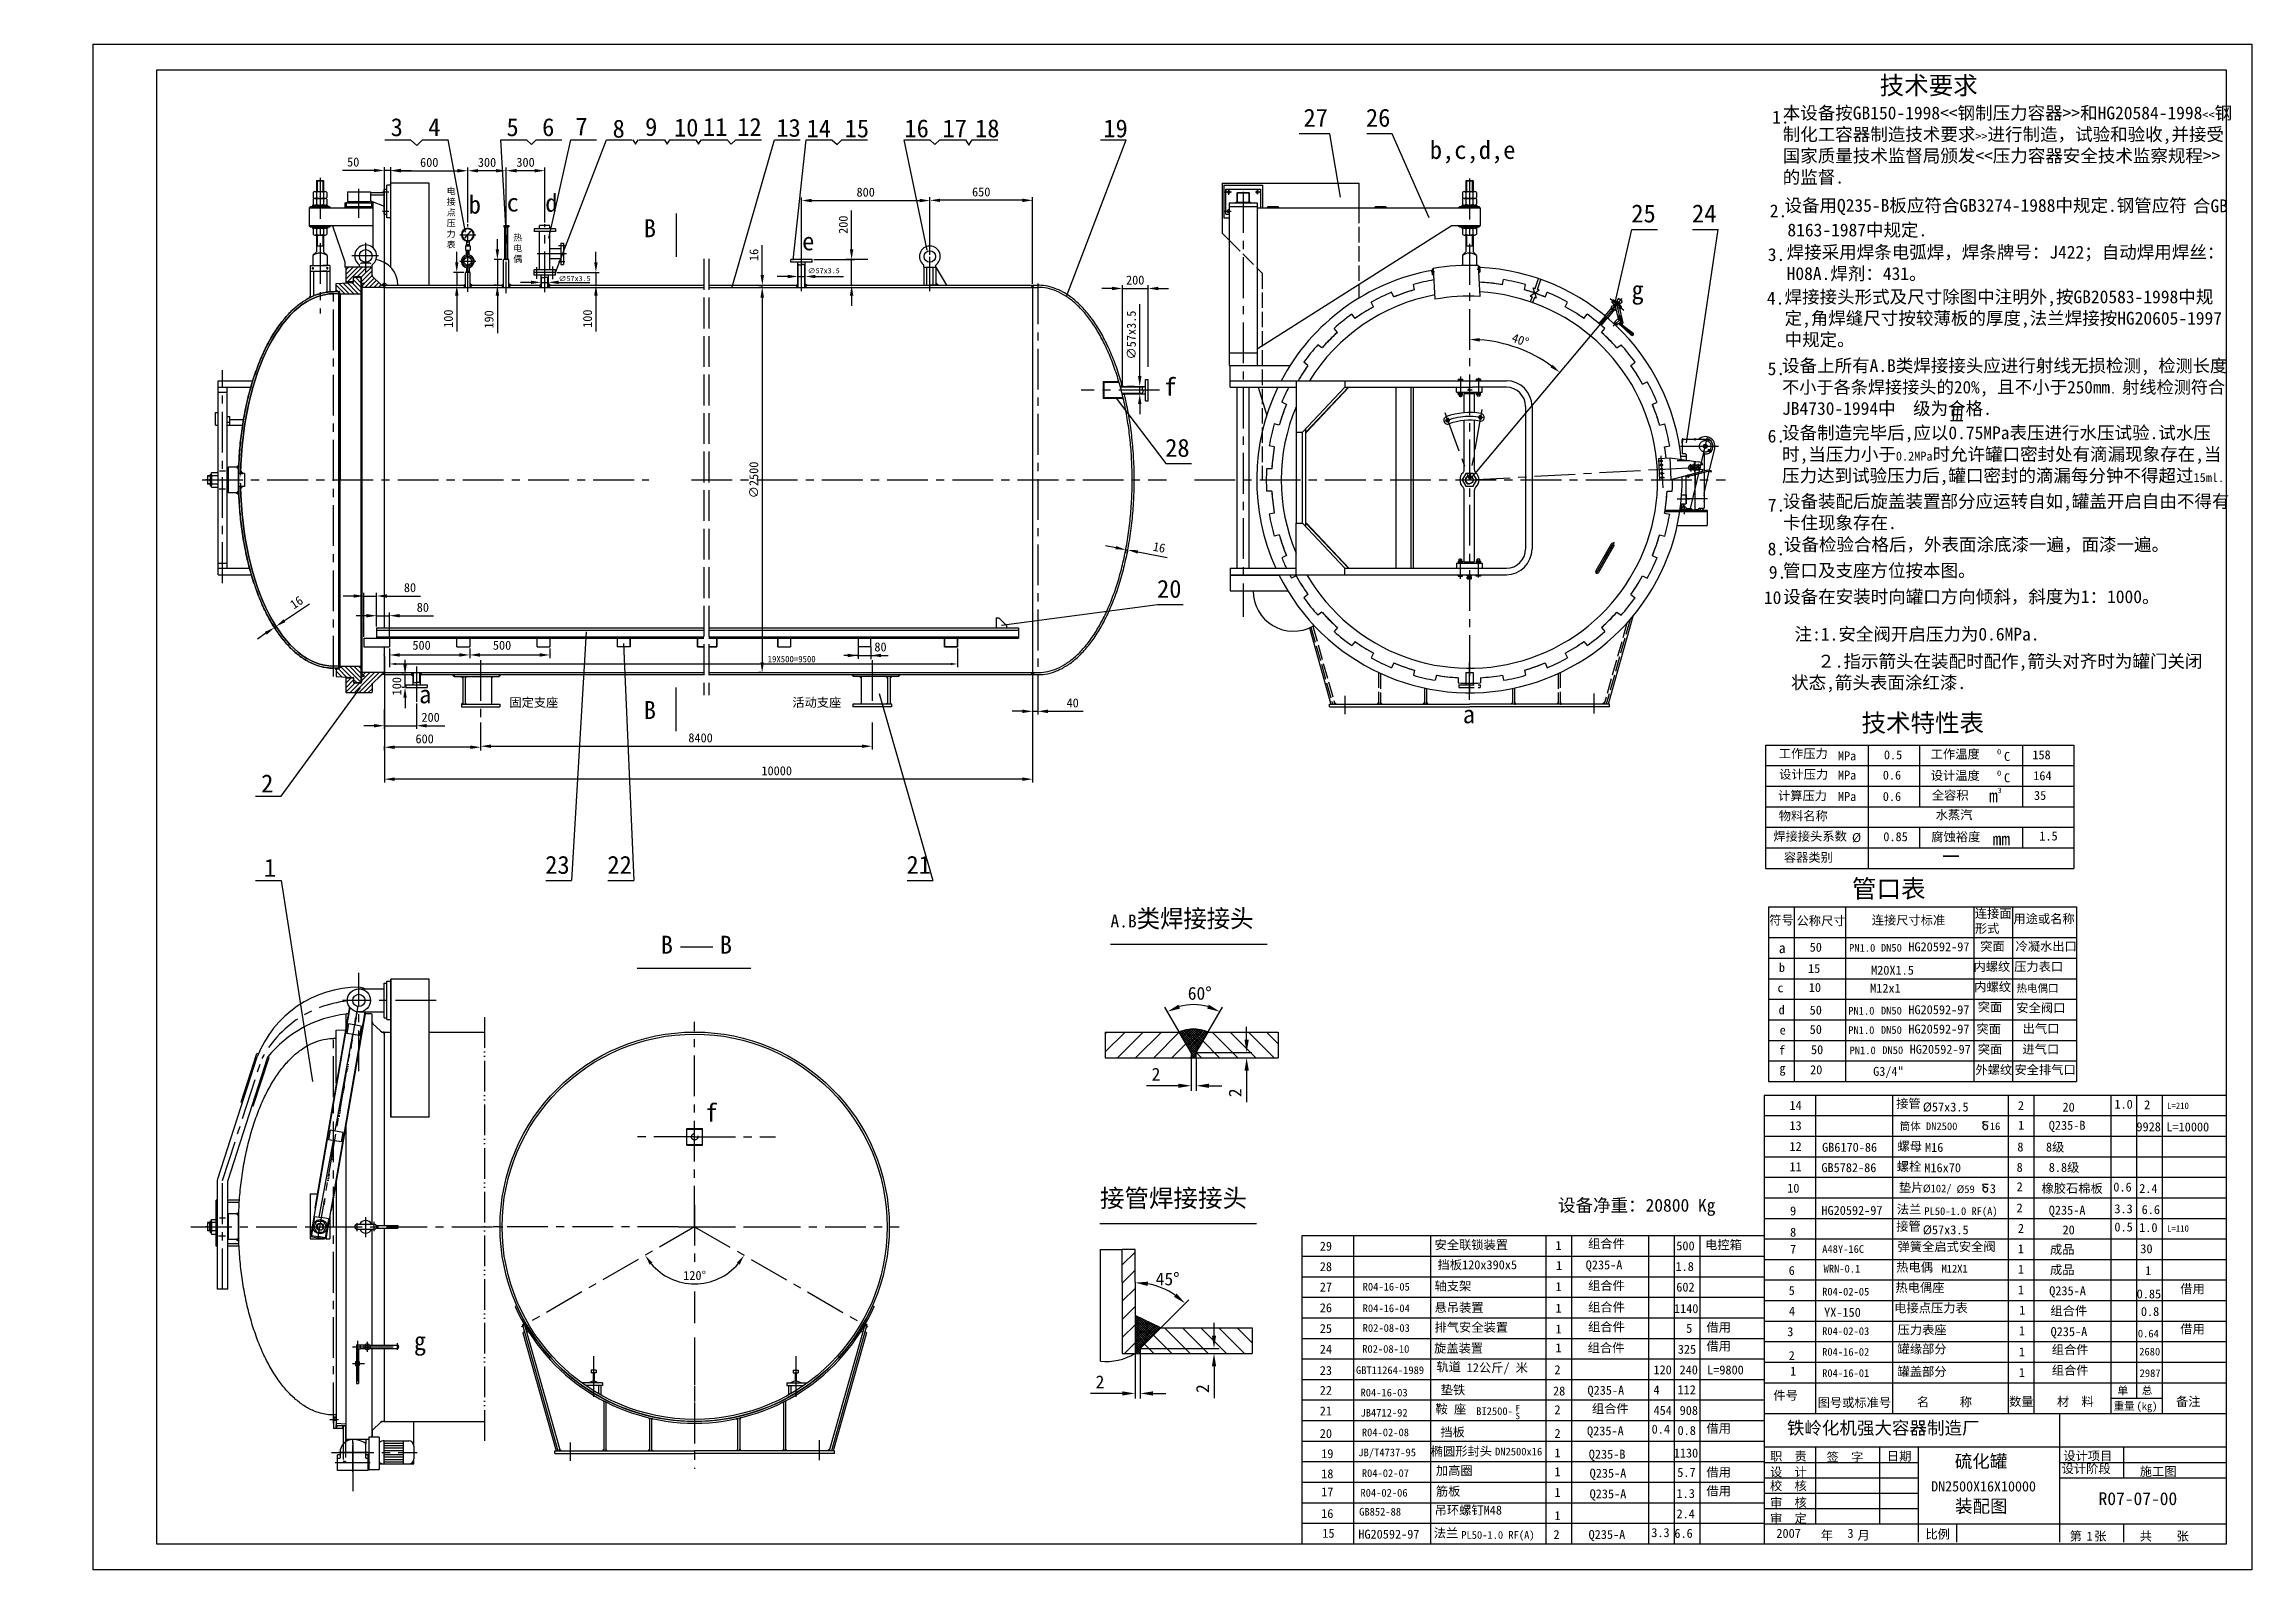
# Model space of a CAD drawing. Extents: x 98 to 958, y 91 to 685.
import ezdxf
from ezdxf.enums import TextEntityAlignment as Align

# ---------------------------------------------------------------- set-up
doc = ezdxf.new("R2010")
doc.units = 0
for name, pattern in [('ACAD_ISO02W100', [15, 12, -3]), ('ACAD_ISO03W100', [30, 12, -18]), ('ACAD_ISO05W100', [34, 24, -3, 0.5, -3, 0.5, -3]), ('CENTER', [50.8, 31.75, -6.35, 6.35, -6.35])]:
    doc.linetypes.add(name, pattern=pattern)
doc.layers.get('0').update_dxf_attribs({"linetype": 'CONTINUOUS'})
doc.layers.get('DEFPOINTS').update_dxf_attribs({"linetype": 'CONTINUOUS'})
for name, color, linetype in [('01', 5, 'CONTINUOUS'), ('02', 1, 'CENTER'), ('1', 1, 'CONTINUOUS'), ('2', 5, 'CONTINUOUS'), ('3', 3, 'CONTINUOUS'), ('BREAK', 3, 'ACAD_ISO02W100'), ('CENTER', 1, 'CENTER'), ('LAYER1', 2, 'CONTINUOUS'), ('TEXT', 5, 'CONTINUOUS'), ('图层1', 7, 'CONTINUOUS')]:
    doc.layers.add(name, color=color, linetype=linetype)
doc.styles.add('STYLE1', font='SimSun.ttf')
doc.dimstyles.get("Standard").update_dxf_attribs({"dimtxt": 0.18, "dimasz": 0.18, "dimexe": 0.18, "dimexo": 0.0625, "dimgap": 0.09, "dimtad": 0, "dimtih": 1, "dimtoh": 1, "dimdec": 4, "dimzin": 0, "dimtxsty": 'STANDARD', "dimcen": 0.09, "dimazin": 3, "dimtfac": 1, "dimtdec": 4, "dimtofl": 0, "dimtmove": 0, "dimatfit": 3, "dimtolj": 1, "dimtzin": 0})
pattern_1 = [(45, (-1991.1429215, 371.4043086), (-0.0011225320151, 0.0011225320151), [])]
pattern_2 = [(45, (-1931.5400725, -333.3026568), (-0.0013258252147, 0.0013258252147), [])]
pattern_3 = [(135, (2400.4464238, -333.3026568), (0.0013258252147, 0.0013258252147), [])]
pattern_4 = [(45, (-12907.3286, 1921.1676), (-0.88388348, 0.88388348), [])]
pattern_5 = [(135, (-12907.3286, 1921.1676), (-0.88388348, -0.88388348), [])]
pattern_6 = [(315, (385.293654, -9.568736), (-0.0224506403, -0.0224506403), [])]
pattern_7 = [(45, (1020.803778443, 946.23962731), (-4.4194173824e-05, 4.4194173824e-05), [])]
pattern_8 = [(45, (1033.31663789, 946.232974894), (-4.4194173824e-05, 4.4194173824e-05), [])]
pattern_9 = [(135, (-578.66113004, 946.232974894), (4.4194173824e-05, 4.4194173824e-05), [])]
pattern_10 = [(45, (-1629.756641, -42.5622283), (-0.0013258252147, 0.0013258252147), [])]
pattern_11 = [(45, (573.303778443, 946.23962731), (-4.4194173824e-05, 4.4194173824e-05), [])]
pattern_12 = [(45, (385.293654, 858.212426), (-0.0224506403, 0.0224506403), [])]
pattern_13 = [(225, (-58.1705075, 835.1773168), (0.001683798023, -0.001683798023), [])]
pattern_14 = [(315, (235.199868, 835.1773168), (-0.001683798023, -0.001683798023), [])]
pattern_15 = [(135, (2702.2298553, -42.5622283), (0.0013258252147, 0.0013258252147), [])]
pattern_16 = [(315, (682.921795, 835.1773168), (-0.001683798023, -0.001683798023), [])]
pattern_17 = [(225, (389.5514194, 835.1773168), (0.001683798023, -0.001683798023), [])]

# ---------------------------------------------------------------- blocks, each defined once
blk = doc.blocks.new('*D16')
at = {"color": 0, "linetype": 'BYBLOCK'}
blk.add_arc((1244.28, 292.44), 22.25, 220.31252, 319.68748, dxfattribs=at)
for points in [[(1226.77, 277.66), (1227.86, 278.43), (1225.01, 281.31)], [(1260.71, 278.43), (1261.8, 277.66), (1263.55, 281.31)]]:
    blk.add_solid(points, dxfattribs=at)
at = {"layer": 'DEFPOINTS', "color": 0, "linetype": 'BYBLOCK'}
for p in [(1244.28, 292.44), (1244.28, 292.44), (1236.67, 271.53), (1176.77, 253.46), (1311.79, 253.46)]:
    blk.add_point(p, dxfattribs=at)
at = {"color": 0, "linetype": 'BYBLOCK', "insert": (1244.28, 273.44), "char_height": 3.5, "attachment_point": 5}
blk.add_mtext('\\A1;120°', dxfattribs=at)
blk = doc.blocks.new('*D14')
at = {"color": 0, "linetype": 'BYBLOCK'}
blk.add_line((1506.92, 392.21), (1517.8, 403.09), dxfattribs=at)
blk.add_arc((1496.88, 382.17), 27.59, 55.39585, 79.60415, dxfattribs=at)
for points in [[(1501.78, 408.48), (1501.93, 410.14), (1496.88, 409.76)], [(1513.08, 405.52), (1512.02, 404.24), (1516.39, 401.68)]]:
    blk.add_solid(points, dxfattribs=at)
at = {"layer": 'DEFPOINTS', "color": 0, "linetype": 'BYBLOCK'}
for p in [(1496.88, 409.99), (1504.02, 408.82), (1506.88, 392.17), (1496.88, 382.17), (1498.88, 384.17)]:
    blk.add_point(p, dxfattribs=at)
at = {"color": 0, "linetype": 'BYBLOCK', "insert": (1509.57, 411.17), "char_height": 5, "attachment_point": 5}
blk.add_mtext('\\A1;45°', dxfattribs=at)
blk = doc.blocks.new('*D19')
at = {"color": 0, "linetype": 'BYBLOCK'}
for p, q in [((1527.63, 389.17), (1527.63, 394.17)), ((1498.94, 384.17), (1529.63, 384.17)), ((1498.94, 382.17), (1529.63, 382.17)), ((1527.63, 377.17), (1527.63, 364.83))]:
    blk.add_line(p, q, dxfattribs=at)
for points in [[(1526.79, 389.17), (1528.46, 389.17), (1527.63, 384.17)], [(1526.79, 377.17), (1528.46, 377.17), (1527.63, 382.17)]]:
    blk.add_solid(points, dxfattribs=at)
at = {"layer": 'DEFPOINTS', "color": 0, "linetype": 'BYBLOCK'}
for p in [(1498.88, 384.17), (1498.88, 382.17), (1527.63, 382.17)]:
    blk.add_point(p, dxfattribs=at)
at = {"color": 0, "linetype": 'BYBLOCK', "insert": (1523.13, 368.5), "char_height": 5, "attachment_point": 5, "rotation": 90}
blk.add_mtext('\\A1;2', dxfattribs=at)
blk = doc.blocks.new('*D20')
at = {"color": 0, "linetype": 'BYBLOCK'}
for p, q in [((1496.88, 382.1), (1496.88, 364.63)), ((1498.88, 382.1), (1498.88, 364.63)), ((1491.88, 366.63), (1479.54, 366.63)), ((1503.88, 366.63), (1508.88, 366.63))]:
    blk.add_line(p, q, dxfattribs=at)
for points in [[(1491.88, 367.46), (1491.88, 365.79), (1496.88, 366.63)], [(1503.88, 367.46), (1503.88, 365.79), (1498.88, 366.63)]]:
    blk.add_solid(points, dxfattribs=at)
at = {"layer": 'DEFPOINTS', "color": 0, "linetype": 'BYBLOCK'}
for p in [(1496.88, 382.17), (1498.88, 382.17), (1496.88, 366.63)]:
    blk.add_point(p, dxfattribs=at)
at = {"color": 0, "linetype": 'BYBLOCK', "insert": (1483.21, 371.13), "char_height": 5, "attachment_point": 5}
blk.add_mtext('\\A1;2', dxfattribs=at)
blk = doc.blocks.new('*D18')
at = {"color": 0, "linetype": 'BYBLOCK'}
for p, q in [((1438.41, 394.44), (1438.41, 399.44)), ((1418.83, 389.44), (1440.41, 389.44)), ((1418.83, 387.44), (1440.41, 387.44)), ((1438.41, 382.44), (1438.41, 370.1))]:
    blk.add_line(p, q, dxfattribs=at)
for points in [[(1437.58, 394.44), (1439.25, 394.44), (1438.41, 389.44)], [(1437.58, 382.44), (1439.25, 382.44), (1438.41, 387.44)]]:
    blk.add_solid(points, dxfattribs=at)
at = {"layer": 'DEFPOINTS', "color": 0, "linetype": 'BYBLOCK'}
for p in [(1418.76, 389.44), (1418.76, 387.44), (1438.41, 389.44)]:
    blk.add_point(p, dxfattribs=at)
at = {"color": 0, "linetype": 'BYBLOCK', "insert": (1433.91, 373.77), "char_height": 5, "attachment_point": 5, "rotation": 90}
blk.add_mtext('\\A1;2', dxfattribs=at)
blk = doc.blocks.new('*D13')
at = {"color": 0, "linetype": 'BYBLOCK'}
for p, q in [((1412.11, 397.49), (1406.57, 407.1)), ((1423.41, 397.49), (1428.96, 407.1))]:
    blk.add_line(p, q, dxfattribs=at)
blk.add_arc((1417.76, 387.7), 20.39, 74.08364, 105.91636, dxfattribs=at)
for points in [[(1412.5, 406.55), (1411.85, 408.08), (1407.57, 405.36)], [(1423.68, 408.08), (1423.03, 406.55), (1427.96, 405.36)]]:
    blk.add_solid(points, dxfattribs=at)
at = {"layer": 'DEFPOINTS', "color": 0, "linetype": 'BYBLOCK'}
for p in [(1414.22, 407.79), (1412.14, 397.44), (1423.38, 397.44), (1416.76, 389.44), (1418.76, 389.44)]:
    blk.add_point(p, dxfattribs=at)
at = {"color": 0, "linetype": 'BYBLOCK', "insert": (1420.15, 412.46), "char_height": 5, "attachment_point": 5}
blk.add_mtext('\\A1;60°', dxfattribs=at)
blk = doc.blocks.new('*D17')
at = {"color": 0, "linetype": 'BYBLOCK'}
for p, q in [((1416.76, 387.37), (1416.76, 374.51)), ((1418.76, 387.37), (1418.76, 374.51)), ((1411.76, 376.51), (1399.43, 376.51)), ((1423.76, 376.51), (1428.76, 376.51))]:
    blk.add_line(p, q, dxfattribs=at)
for points in [[(1411.76, 377.34), (1411.76, 375.67), (1416.76, 376.51)], [(1423.76, 377.34), (1423.76, 375.67), (1418.76, 376.51)]]:
    blk.add_solid(points, dxfattribs=at)
at = {"layer": 'DEFPOINTS', "color": 0, "linetype": 'BYBLOCK'}
for p in [(1416.76, 387.44), (1418.76, 387.44), (1416.76, 376.51)]:
    blk.add_point(p, dxfattribs=at)
at = {"color": 0, "linetype": 'BYBLOCK', "insert": (1403.1, 381.01), "char_height": 5, "attachment_point": 5}
blk.add_mtext('\\A1;2', dxfattribs=at)
blk = doc.blocks.new('*D3')
at = {"color": 0, "linetype": 'BYBLOCK'}
for p, q in [((887.81, 672.98), (887.81, 676.98)), ((889.6, 668.98), (886.56, 668.98)), ((887.81, 668.98), (887.81, 658.98)), ((887.42, 658.98), (886.56, 658.98)), ((887.81, 654.98), (887.81, 640.4))]:
    blk.add_line(p, q, dxfattribs=at)
for points in [[(887.14, 672.98), (888.47, 672.98), (887.81, 668.98)], [(887.14, 654.98), (888.47, 654.98), (887.81, 658.98)]]:
    blk.add_solid(points, dxfattribs=at)
at = {"layer": 'DEFPOINTS', "color": 0, "linetype": 'BYBLOCK'}
for p in [(890.22, 668.98), (887.81, 658.98), (888.04, 658.98)]:
    blk.add_point(p, dxfattribs=at)
at = {"color": 0, "linetype": 'BYBLOCK', "insert": (884.56, 645.69), "char_height": 3.5, "attachment_point": 5, "rotation": 90}
blk.add_mtext('\\A1;190', dxfattribs=at)
blk = doc.blocks.new('*D2')
at = {"color": 0, "linetype": 'BYBLOCK'}
for p, q in [((856.55, 667.98), (856.55, 671.98)), ((841.39, 663.98), (857.8, 663.98)), ((856.55, 663.98), (856.55, 658.98)), ((847.88, 658.98), (857.8, 658.98)), ((856.55, 654.98), (856.55, 640.98))]:
    blk.add_line(p, q, dxfattribs=at)
for points in [[(855.88, 667.98), (857.22, 667.98), (856.55, 663.98)], [(855.88, 654.98), (857.22, 654.98), (856.55, 658.98)]]:
    blk.add_solid(points, dxfattribs=at)
at = {"layer": 'DEFPOINTS', "color": 0, "linetype": 'BYBLOCK'}
for p in [(840.76, 663.98), (847.26, 658.98), (856.55, 658.98)]:
    blk.add_point(p, dxfattribs=at)
at = {"color": 0, "linetype": 'BYBLOCK', "insert": (853.3, 645.98), "char_height": 3.5, "attachment_point": 5, "rotation": 90}
blk.add_mtext('\\A1;100', dxfattribs=at)
blk = doc.blocks.new('*D4')
at = {"color": 0, "linetype": 'BYBLOCK'}
for p, q in [((871.99, 667.98), (871.99, 671.98)), ((874.77, 663.98), (870.74, 663.98)), ((871.99, 663.98), (871.99, 658.98)), ((871.9, 658.98), (873.24, 658.98)), ((871.99, 654.98), (871.99, 640.98))]:
    blk.add_line(p, q, dxfattribs=at)
for points in [[(871.32, 667.98), (872.66, 667.98), (871.99, 663.98)], [(871.32, 654.98), (872.66, 654.98), (871.99, 658.98)]]:
    blk.add_solid(points, dxfattribs=at)
at = {"layer": 'DEFPOINTS', "color": 0, "linetype": 'BYBLOCK'}
for p in [(875.4, 663.98), (871.28, 658.98), (871.99, 658.98)]:
    blk.add_point(p, dxfattribs=at)
at = {"color": 0, "linetype": 'BYBLOCK', "insert": (868.74, 645.98), "char_height": 3.5, "attachment_point": 5, "rotation": 90}
blk.add_mtext('\\A1;100', dxfattribs=at)
blk = doc.blocks.new('*D24')
at = {"color": 0, "linetype": 'BYBLOCK'}
for p, q in [((1505.11, 657.74), (1501.11, 657.74)), ((1509.11, 620.23), (1509.11, 658.99)), ((1509.11, 657.74), (1519.11, 657.74)), ((1519.11, 627.22), (1519.11, 658.99)), ((1523.11, 657.74), (1527.11, 657.74))]:
    blk.add_line(p, q, dxfattribs=at)
for points in [[(1505.11, 658.41), (1505.11, 657.07), (1509.11, 657.74)], [(1523.11, 658.41), (1523.11, 657.07), (1519.11, 657.74)]]:
    blk.add_solid(points, dxfattribs=at)
at = {"layer": 'DEFPOINTS', "color": 0, "linetype": 'BYBLOCK'}
for p in [(1519.11, 657.74), (1509.11, 619.61), (1519.11, 626.59)]:
    blk.add_point(p, dxfattribs=at)
at = {"color": 0, "linetype": 'BYBLOCK', "insert": (1514.11, 660.99), "char_height": 3.5, "attachment_point": 5}
blk.add_mtext('\\A1;200', dxfattribs=at)
blk = doc.blocks.new('*D21')
at = {"color": 0, "linetype": 'BYBLOCK'}
for p, q in [((1106.29, 658.18), (1105.25, 658.18)), ((1106.5, 654.18), (1106.5, 512.18)), ((1106.29, 508.18), (1105.25, 508.18))]:
    blk.add_line(p, q, dxfattribs=at)
for points in [[(1105.84, 654.18), (1107.17, 654.18), (1106.5, 658.18)], [(1105.84, 512.18), (1107.17, 512.18), (1106.5, 508.18)]]:
    blk.add_solid(points, dxfattribs=at)
at = {"layer": 'DEFPOINTS', "color": 0, "linetype": 'BYBLOCK'}
for p in [(1106.91, 658.18), (1106.5, 508.18), (1106.91, 508.18)]:
    blk.add_point(p, dxfattribs=at)
at = {"color": 0, "linetype": 'BYBLOCK', "insert": (1103.25, 583.18), "char_height": 3.5, "attachment_point": 5, "rotation": 90}
blk.add_mtext('\\A1;∅2500', dxfattribs=at)
blk = doc.blocks.new('*D0')
at = {"color": 0, "linetype": 'BYBLOCK'}
for p, q in [((1060.77, 488.77), (1060.77, 478.27)), ((1213.27, 488.77), (1213.27, 478.27)), ((1064.77, 479.52), (1209.27, 479.52))]:
    blk.add_line(p, q, dxfattribs=at)
for points in [[(1064.77, 480.18), (1064.77, 478.85), (1060.77, 479.52)], [(1209.27, 480.18), (1209.27, 478.85), (1213.27, 479.52)]]:
    blk.add_solid(points, dxfattribs=at)
at = {"layer": 'DEFPOINTS', "color": 0, "linetype": 'BYBLOCK'}
for p in [(1060.77, 489.4), (1213.27, 489.4), (1213.27, 479.52)]:
    blk.add_point(p, dxfattribs=at)
at = {"color": 0, "linetype": 'BYBLOCK', "insert": (1146.45, 482.77), "char_height": 3.5, "attachment_point": 5}
blk.add_mtext('\\A1;8400', dxfattribs=at)
blk = doc.blocks.new('*D30')
at = {"color": 0, "linetype": 'BYBLOCK'}
for p, q in [((1025.27, 517.6), (1025.27, 510.3)), ((1246.52, 517.6), (1246.52, 510.3)), ((1027.77, 511.55), (1244.02, 511.55))]:
    blk.add_line(p, q, dxfattribs=at)
for points in [[(1027.77, 511.96), (1027.77, 511.13), (1025.27, 511.55)], [(1244.02, 511.96), (1244.02, 511.13), (1246.52, 511.55)]]:
    blk.add_solid(points, dxfattribs=at)
at = {"layer": 'DEFPOINTS', "color": 0, "linetype": 'BYBLOCK'}
for p in [(1025.27, 518.23), (1246.52, 518.23), (1246.52, 511.55)]:
    blk.add_point(p, dxfattribs=at)
at = {"color": 0, "linetype": 'BYBLOCK', "insert": (1181.93, 513.42), "char_height": 2.5, "attachment_point": 5}
blk.add_mtext('\\A1;19X500=9500', dxfattribs=at)
blk = doc.blocks.new('*D1')
at = {"color": 0, "linetype": 'BYBLOCK'}
for p, q in [((1023.27, 514.55), (1023.27, 465.44)), ((1275.77, 499.84), (1275.77, 465.44)), ((1271.77, 466.69), (1027.27, 466.69))]:
    blk.add_line(p, q, dxfattribs=at)
for points in [[(1027.27, 467.36), (1027.27, 466.03), (1023.27, 466.69)], [(1271.77, 467.36), (1271.77, 466.03), (1275.77, 466.69)]]:
    blk.add_solid(points, dxfattribs=at)
at = {"layer": 'DEFPOINTS', "color": 0, "linetype": 'BYBLOCK'}
for p in [(1023.27, 515.18), (1275.77, 500.47), (1023.27, 466.69)]:
    blk.add_point(p, dxfattribs=at)
at = {"color": 0, "linetype": 'BYBLOCK', "insert": (1176.1, 469.94), "char_height": 3.5, "attachment_point": 5}
blk.add_mtext('\\A1;10000', dxfattribs=at)
blk = doc.blocks.new('*D29')
at = {"color": 0, "linetype": 'BYBLOCK'}
for p, q in [((810.77, 517.6), (810.77, 513.8)), ((842.02, 517.6), (842.02, 513.8)), ((814.77, 515.05), (838.02, 515.05))]:
    blk.add_line(p, q, dxfattribs=at)
for points in [[(814.77, 515.72), (814.77, 514.39), (810.77, 515.05)], [(838.02, 515.72), (838.02, 514.39), (842.02, 515.05)]]:
    blk.add_solid(points, dxfattribs=at)
at = {"layer": 'DEFPOINTS', "color": 0, "linetype": 'BYBLOCK'}
for p in [(810.77, 518.23), (842.02, 518.23), (842.02, 515.05)]:
    blk.add_point(p, dxfattribs=at)
at = {"color": 0, "linetype": 'BYBLOCK', "insert": (823.27, 518.8), "char_height": 3.5, "attachment_point": 5}
blk.add_mtext('\\A1;500', dxfattribs=at)
blk = doc.blocks.new('*D31')
at = {"color": 0, "linetype": 'BYBLOCK'}
for p, q in [((842.02, 517.6), (842.02, 513.8)), ((873.27, 517.6), (873.27, 513.8)), ((846.02, 515.05), (869.27, 515.05))]:
    blk.add_line(p, q, dxfattribs=at)
for points in [[(846.02, 515.72), (846.02, 514.39), (842.02, 515.05)], [(869.27, 515.72), (869.27, 514.39), (873.27, 515.05)]]:
    blk.add_solid(points, dxfattribs=at)
at = {"layer": 'DEFPOINTS', "color": 0, "linetype": 'BYBLOCK'}
for p in [(842.02, 518.23), (873.27, 518.23), (873.27, 515.05)]:
    blk.add_point(p, dxfattribs=at)
at = {"color": 0, "linetype": 'BYBLOCK', "insert": (854.63, 518.8), "char_height": 3.5, "attachment_point": 5}
blk.add_mtext('\\A1;500', dxfattribs=at)
blk = doc.blocks.new('*D8')
at = {"color": 0, "linetype": 'BYBLOCK'}
for p, q in [((843.77, 479.59), (843.77, 477.88)), ((877.27, 479.13), (847.77, 479.13)), ((881.27, 479.59), (881.27, 477.88))]:
    blk.add_line(p, q, dxfattribs=at)
for points in [[(847.77, 479.8), (847.77, 478.47), (843.77, 479.13)], [(877.27, 479.8), (877.27, 478.47), (881.27, 479.13)]]:
    blk.add_solid(points, dxfattribs=at)
at = {"layer": 'DEFPOINTS', "color": 0, "linetype": 'BYBLOCK'}
for p in [(843.77, 480.21), (843.77, 479.13), (881.27, 480.21)]:
    blk.add_point(p, dxfattribs=at)
at = {"color": 0, "linetype": 'BYBLOCK', "insert": (859.47, 482.38), "char_height": 3.5, "attachment_point": 5}
blk.add_mtext('\\A1;600', dxfattribs=at)
blk = doc.blocks.new('*D6')
at = {"color": 0, "linetype": 'BYBLOCK'}
for p, q in [((831.77, 538), (827.77, 538)), ((835.77, 522.16), (835.77, 539.25)), ((835.77, 538), (840.77, 538)), ((840.77, 526.18), (840.77, 539.25)), ((844.77, 538), (857.9, 538))]:
    blk.add_line(p, q, dxfattribs=at)
for points in [[(831.77, 538.67), (831.77, 537.33), (835.77, 538)], [(844.77, 538.67), (844.77, 537.33), (840.77, 538)]]:
    blk.add_solid(points, dxfattribs=at)
at = {"layer": 'DEFPOINTS', "color": 0, "linetype": 'BYBLOCK'}
for p in [(840.77, 538), (840.77, 525.56), (835.77, 521.53)]:
    blk.add_point(p, dxfattribs=at)
at = {"color": 0, "linetype": 'BYBLOCK', "insert": (853.77, 541.25), "char_height": 3.5, "attachment_point": 5}
blk.add_mtext('\\A1;80', dxfattribs=at)
blk = doc.blocks.new('*D5')
at = {"color": 0, "linetype": 'BYBLOCK'}
for p, q in [((735.27, 528.42), (744.93, 534.96)), ((731.85, 524.92), (730.6, 526.76)), ((732.51, 525.37), (731.26, 527.21)), ((731.3, 525.72), (731.96, 526.17)), ((727.99, 523.48), (724.68, 521.24))]:
    blk.add_line(p, q, dxfattribs=at)
for points in [[(727.61, 524.03), (728.36, 522.93), (731.3, 525.72)], [(734.9, 528.97), (735.65, 527.86), (731.96, 526.17)]]:
    blk.add_solid(points, dxfattribs=at)
at = {"layer": 'DEFPOINTS', "color": 0, "linetype": 'BYBLOCK'}
for p in [(731.96, 526.17), (732.86, 524.85), (732.2, 524.4)]:
    blk.add_point(p, dxfattribs=at)
at = {"color": 0, "linetype": 'BYBLOCK', "insert": (739.94, 535.5), "char_height": 3.5, "attachment_point": 5, "rotation": 34.11358}
blk.add_mtext('\\A1;16', dxfattribs=at)
blk = doc.blocks.new('*D7')
at = {"color": 0, "linetype": 'BYBLOCK'}
for p, q in [((836.77, 530.33), (832.77, 530.33)), ((840.77, 526.18), (840.77, 531.58)), ((840.77, 530.33), (845.77, 530.33)), ((845.77, 522.16), (845.77, 531.58)), ((849.77, 530.33), (862.9, 530.33))]:
    blk.add_line(p, q, dxfattribs=at)
for points in [[(836.77, 531), (836.77, 529.67), (840.77, 530.33)], [(849.77, 531), (849.77, 529.67), (845.77, 530.33)]]:
    blk.add_solid(points, dxfattribs=at)
at = {"layer": 'DEFPOINTS', "color": 0, "linetype": 'BYBLOCK'}
for p in [(840.77, 530.33), (840.77, 525.56), (845.77, 521.53)]:
    blk.add_point(p, dxfattribs=at)
at = {"color": 0, "linetype": 'BYBLOCK', "insert": (858.77, 533.58), "char_height": 3.5, "attachment_point": 5}
blk.add_mtext('\\A1;80', dxfattribs=at)
blk = doc.blocks.new('*D25')
at = {"color": 0, "linetype": 'BYBLOCK'}
for p, q in [((1474.14, 508.71), (1474.14, 491.86)), ((1476.14, 506.76), (1476.14, 491.86)), ((1470.14, 493.11), (1466.14, 493.11)), ((1474.14, 493.11), (1476.14, 493.11)), ((1480.14, 493.11), (1493.88, 493.11))]:
    blk.add_line(p, q, dxfattribs=at)
for points in [[(1470.14, 493.78), (1470.14, 492.44), (1474.14, 493.11)], [(1480.14, 493.78), (1480.14, 492.44), (1476.14, 493.11)]]:
    blk.add_solid(points, dxfattribs=at)
at = {"layer": 'DEFPOINTS', "color": 0, "linetype": 'BYBLOCK'}
for p in [(1474.14, 509.34), (1476.14, 507.38), (1474.14, 493.11)]:
    blk.add_point(p, dxfattribs=at)
at = {"color": 0, "linetype": 'BYBLOCK', "insert": (1489.76, 496.36), "char_height": 3.5, "attachment_point": 5}
blk.add_mtext('\\A1;40', dxfattribs=at)
blk = doc.blocks.new('*D26')
at = {"color": 0, "linetype": 'BYBLOCK'}
for p, q in [((1278.64, 556.81), (1274.71, 557.55)), ((1282.51, 555.76), (1282.34, 554.84)), ((1282.57, 556.07), (1283.36, 555.92)), ((1283.3, 555.61), (1283.13, 554.69)), ((1287.29, 555.18), (1298.75, 553.01))]:
    blk.add_line(p, q, dxfattribs=at)
for points in [[(1278.76, 557.46), (1278.52, 556.15), (1282.57, 556.07)], [(1287.41, 555.83), (1287.16, 554.52), (1283.36, 555.92)]]:
    blk.add_solid(points, dxfattribs=at)
at = {"layer": 'DEFPOINTS', "color": 0, "linetype": 'BYBLOCK'}
for p in [(1282.63, 556.38), (1283.36, 555.92), (1283.42, 556.23)]:
    blk.add_point(p, dxfattribs=at)
at = {"color": 0, "linetype": 'BYBLOCK', "insert": (1295.59, 556.92), "char_height": 3.5, "attachment_point": 5, "rotation": 349.31911}
blk.add_mtext('\\A1;16', dxfattribs=at)
blk = doc.blocks.new('*D9')
at = {"color": 0, "linetype": 'BYBLOCK'}
for p, q in [((770.14, 703.69), (757.89, 703.69)), ((774.14, 655.61), (774.14, 704.94)), ((776.64, 703.69), (774.14, 703.69)), ((776.64, 672.64), (776.64, 704.94)), ((780.64, 703.69), (784.64, 703.69))]:
    blk.add_line(p, q, dxfattribs=at)
for points in [[(770.14, 704.35), (770.14, 703.02), (774.14, 703.69)], [(780.64, 704.35), (780.64, 703.02), (776.64, 703.69)]]:
    blk.add_solid(points, dxfattribs=at)
at = {"layer": 'DEFPOINTS', "color": 0, "linetype": 'BYBLOCK'}
for p in [(776.64, 703.69), (776.64, 672.02), (774.14, 654.99)]:
    blk.add_point(p, dxfattribs=at)
at = {"color": 0, "linetype": 'BYBLOCK', "insert": (762.01, 706.94), "char_height": 3.5, "attachment_point": 5}
blk.add_mtext('\\A1;50', dxfattribs=at)
blk = doc.blocks.new('*D12')
at = {"color": 0, "linetype": 'BYBLOCK'}
for p, q in [((891.27, 689.19), (891.27, 704.85)), ((902.27, 703.6), (895.27, 703.6)), ((906.27, 683.46), (906.27, 704.85))]:
    blk.add_line(p, q, dxfattribs=at)
for points in [[(895.27, 704.27), (895.27, 702.93), (891.27, 703.6)], [(902.27, 704.27), (902.27, 702.93), (906.27, 703.6)]]:
    blk.add_solid(points, dxfattribs=at)
at = {"layer": 'DEFPOINTS', "color": 0, "linetype": 'BYBLOCK'}
for p in [(891.27, 703.6), (891.27, 688.57), (906.27, 682.83)]:
    blk.add_point(p, dxfattribs=at)
at = {"color": 0, "linetype": 'BYBLOCK', "insert": (898.77, 706.85), "char_height": 3.5, "attachment_point": 5}
blk.add_mtext('\\A1;300', dxfattribs=at)
blk = doc.blocks.new('*D10')
at = {"color": 0, "linetype": 'BYBLOCK'}
for p, q in [((846.27, 699.31), (846.27, 704.82)), ((850.27, 703.57), (872.27, 703.57)), ((876.27, 683.46), (876.27, 704.82))]:
    blk.add_line(p, q, dxfattribs=at)
for points in [[(850.27, 704.24), (850.27, 702.91), (846.27, 703.57)], [(872.27, 704.24), (872.27, 702.91), (876.27, 703.57)]]:
    blk.add_solid(points, dxfattribs=at)
at = {"layer": 'DEFPOINTS', "color": 0, "linetype": 'BYBLOCK'}
for p in [(846.27, 698.68), (876.27, 703.57), (876.27, 682.83)]:
    blk.add_point(p, dxfattribs=at)
at = {"color": 0, "linetype": 'BYBLOCK', "insert": (861.27, 706.82), "char_height": 3.5, "attachment_point": 5}
blk.add_mtext('\\A1;600', dxfattribs=at)
blk = doc.blocks.new('*D11')
at = {"color": 0, "linetype": 'BYBLOCK'}
for p, q in [((876.27, 683.46), (876.27, 704.82)), ((887.27, 703.57), (880.27, 703.57)), ((891.27, 668.73), (891.27, 704.82))]:
    blk.add_line(p, q, dxfattribs=at)
for points in [[(880.27, 704.24), (880.27, 702.91), (876.27, 703.57)], [(887.27, 704.24), (887.27, 702.91), (891.27, 703.57)]]:
    blk.add_solid(points, dxfattribs=at)
at = {"layer": 'DEFPOINTS', "color": 0, "linetype": 'BYBLOCK'}
for p in [(876.27, 703.57), (876.27, 682.83), (891.27, 668.11)]:
    blk.add_point(p, dxfattribs=at)
at = {"color": 0, "linetype": 'BYBLOCK', "insert": (883.77, 706.82), "char_height": 3.5, "attachment_point": 5}
blk.add_mtext('\\A1;300', dxfattribs=at)
blk = doc.blocks.new('*D28')
at = {"color": 0, "linetype": 'BYBLOCK'}
for p, q in [((1103.77, 669.61), (1103.77, 693.22)), ((1107.77, 691.97), (1149.77, 691.97)), ((1153.77, 670.83), (1153.77, 693.22))]:
    blk.add_line(p, q, dxfattribs=at)
for points in [[(1107.77, 692.64), (1107.77, 691.3), (1103.77, 691.97)], [(1149.77, 692.64), (1149.77, 691.3), (1153.77, 691.97)]]:
    blk.add_solid(points, dxfattribs=at)
at = {"layer": 'DEFPOINTS', "color": 0, "linetype": 'BYBLOCK'}
for p in [(1153.77, 691.97), (1103.77, 668.98), (1153.77, 670.21)]:
    blk.add_point(p, dxfattribs=at)
at = {"color": 0, "linetype": 'BYBLOCK', "insert": (1128.77, 695.22), "char_height": 3.5, "attachment_point": 5}
blk.add_mtext('\\A1;800', dxfattribs=at)
blk = doc.blocks.new('*D23')
at = {"color": 0, "linetype": 'BYBLOCK'}
for p, q in [((1403.65, 672.98), (1403.65, 688.15)), ((1388.89, 668.98), (1404.9, 668.98)), ((1403.65, 658.98), (1403.65, 668.98)), ((1399.95, 658.98), (1404.9, 658.98)), ((1403.65, 654.98), (1403.65, 650.98))]:
    blk.add_line(p, q, dxfattribs=at)
for points in [[(1402.98, 672.98), (1404.31, 672.98), (1403.65, 668.98)], [(1402.98, 654.98), (1404.31, 654.98), (1403.65, 658.98)]]:
    blk.add_solid(points, dxfattribs=at)
at = {"layer": 'DEFPOINTS', "color": 0, "linetype": 'BYBLOCK'}
for p in [(1388.26, 668.98), (1399.33, 658.98), (1403.65, 658.98)]:
    blk.add_point(p, dxfattribs=at)
at = {"color": 0, "linetype": 'BYBLOCK', "insert": (1400.4, 682.56), "char_height": 3.5, "attachment_point": 5, "rotation": 90}
blk.add_mtext('\\A1;200', dxfattribs=at)
blk = doc.blocks.new('*D22')
at = {"color": 0, "linetype": 'BYBLOCK'}
for p, q in [((1181.55, 662.98), (1181.55, 674.65)), ((1181.55, 658.18), (1181.55, 658.98)), ((1181.55, 654.18), (1181.55, 650.18)), ((1182.12, 658.98), (1182.8, 658.98)), ((1182.12, 658.18), (1182.8, 658.18))]:
    blk.add_line(p, q, dxfattribs=at)
for points in [[(1180.88, 662.98), (1182.21, 662.98), (1181.55, 658.98)], [(1180.88, 654.18), (1182.21, 654.18), (1181.55, 658.18)]]:
    blk.add_solid(points, dxfattribs=at)
at = {"layer": 'DEFPOINTS', "color": 0, "linetype": 'BYBLOCK'}
for p in [(1181.5, 658.98), (1181.5, 658.18), (1181.55, 658.98)]:
    blk.add_point(p, dxfattribs=at)
at = {"color": 0, "linetype": 'BYBLOCK', "insert": (1178.3, 670.81), "char_height": 3.5, "attachment_point": 5, "rotation": 90}
blk.add_mtext('\\A1;16', dxfattribs=at)
blk = doc.blocks.new('*D27')
at = {"color": 0, "linetype": 'BYBLOCK'}
for p, q in [((1153.77, 670.83), (1153.77, 693.31)), ((1189.77, 692.06), (1157.77, 692.06)), ((1193.77, 659.61), (1193.77, 693.31))]:
    blk.add_line(p, q, dxfattribs=at)
for points in [[(1157.77, 692.72), (1157.77, 691.39), (1153.77, 692.06)], [(1189.77, 692.72), (1189.77, 691.39), (1193.77, 692.06)]]:
    blk.add_solid(points, dxfattribs=at)
at = {"layer": 'DEFPOINTS', "color": 0, "linetype": 'BYBLOCK'}
for p in [(1153.77, 692.06), (1153.77, 670.21), (1193.77, 658.98)]:
    blk.add_point(p, dxfattribs=at)
at = {"color": 0, "linetype": 'BYBLOCK', "insert": (1173.77, 695.31), "char_height": 3.5, "attachment_point": 5}
blk.add_mtext('\\A1;650', dxfattribs=at)
blk = doc.blocks.new('*D15')
at = {"color": 0, "linetype": 'BYBLOCK'}
blk.add_arc((1000.23, 292.44), 54.71, 54.19023, 85.80976, dxfattribs=at)
for points in [[(1004.2, 346.33), (1004.25, 347.67), (1000.23, 347.15)], [(1032.64, 337.33), (1031.83, 336.28), (1035.39, 334.35)]]:
    blk.add_solid(points, dxfattribs=at)
at = {"layer": 'DEFPOINTS', "color": 0, "linetype": 'BYBLOCK'}
for p in [(1000.23, 409.75), (1055.27, 358.04), (1024.78, 341.33), (1000.23, 292.44), (1000.23, 209.56)]:
    blk.add_point(p, dxfattribs=at)
at = {"color": 0, "linetype": 'BYBLOCK', "insert": (1020.05, 346.9), "char_height": 3.5, "attachment_point": 5, "rotation": 339.99999}
blk.add_mtext('\\A1;40°', dxfattribs=at)
blk = doc.blocks.new('A$C7B21413C')
at = {"linetype": 'CONTINUOUS', "ltscale": 0.5}
h = blk.add_hatch(dxfattribs=at)
h.set_pattern_fill('ANSI31', color=256, scale=0.00075, style=0)
h.set_pattern_definition([(135, (-58.1705075, 218.4663728), (0.001683798023, 0.001683798023), [])])
h.paths.add_polyline_path([(84.76468, 530.32184), (84.31468, 530.32184), (84.76468, 530.7727)])
h = blk.add_hatch(dxfattribs=at)
h.set_pattern_fill('ANSI31', color=256, scale=0.00075, style=0)
h.set_pattern_definition([(45, (235.199868, 218.4663728), (-0.001683798023, 0.001683798023), [])])
h.paths.add_polyline_path([(92.26468, 530.32184), (92.71468, 530.32184), (92.26468, 530.7727)])
h = blk.add_hatch(dxfattribs=at)
h.set_pattern_fill('ANSI31', color=256, scale=0.00075, style=0)
h.set_pattern_definition([(45, (684.346795, 218.4663728), (-0.001683798023, 0.001683798023), [])])
h.paths.add_polyline_path([(457.82411, 530.32184), (457.82411, 530.75141), (457.39539, 530.32184)])
h = blk.add_hatch(dxfattribs=at)
h.set_pattern_fill('ANSI31', color=256, scale=0.00075, style=0)
h.set_pattern_definition([(135, (235.0514194, 218.4663728), (0.001683798023, 0.001683798023), [])])
h.paths.add_polyline_path([(461.57411, 530.32184), (461.57411, 530.75141), (462.00282, 530.32184)])
h = blk.add_hatch(dxfattribs=at)
h.set_pattern_fill('ANSI31', color=256, scale=0.00075, style=0)
h.set_pattern_definition([(45, (726.346795, 218.4663728), (-0.001683798023, 0.001683798023), [])])
h.paths.add_polyline_path([(499.82411, 530.32184), (499.82411, 530.75141), (499.39539, 530.32184)])
h = blk.add_hatch(dxfattribs=at)
h.set_pattern_fill('ANSI31', color=256, scale=0.00075, style=0)
h.set_pattern_definition([(135, (277.0514194, 218.4663728), (0.001683798023, 0.001683798023), [])])
h.paths.add_polyline_path([(503.57411, 530.32184), (503.57411, 530.75141), (504.00282, 530.32184)])
h = blk.add_hatch(dxfattribs=at)
h.set_pattern_fill('ANSI31', color=256, scale=0.00075, style=0)
h.set_pattern_definition([(135, (389.5514194, 218.4663728), (0.001683798023, 0.001683798023), [])])
h.paths.add_polyline_path([(532.48661, 530.32184), (532.03661, 530.32184), (532.48661, 530.7727)])
h = blk.add_hatch(dxfattribs=at)
h.set_pattern_fill('ANSI31', color=256, scale=0.00075, style=0)
h.set_pattern_definition([(45, (682.921795, 218.4663728), (-0.001683798023, 0.001683798023), [])])
h.paths.add_polyline_path([(539.98661, 530.32184), (540.43661, 530.32184), (539.98661, 530.7727)])
h = blk.add_hatch(dxfattribs=at)
h.set_pattern_fill('ANSI31', color=256, scale=0.00075, style=0)
h.set_pattern_definition(pattern_13)
h.paths.add_polyline_path([(84.76468, 523.32184), (84.31468, 523.32184), (84.76468, 522.87099)])
h = blk.add_hatch(dxfattribs=at)
h.set_pattern_fill('ANSI31', color=256, scale=0.00075, style=0)
h.set_pattern_definition(pattern_13)
h.paths.add_polyline_path([(84.76468, 523.32184), (84.31468, 523.32184), (84.76468, 522.87099)])
h = blk.add_hatch(dxfattribs=at)
h.set_pattern_fill('ANSI31', color=256, scale=0.00075, style=0)
h.set_pattern_definition(pattern_14)
h.paths.add_polyline_path([(92.26468, 523.32184), (92.71468, 523.32184), (92.26468, 522.87099)])
h = blk.add_hatch(dxfattribs=at)
h.set_pattern_fill('ANSI31', color=256, scale=0.00075, style=0)
h.set_pattern_definition(pattern_14)
h.paths.add_polyline_path([(92.26468, 523.32184), (92.71468, 523.32184), (92.26468, 522.87099)])
h = blk.add_hatch(dxfattribs=at)
h.set_pattern_fill('ANSI31', color=256, scale=0.00075, style=0)
h.set_pattern_definition(pattern_17)
h.paths.add_polyline_path([(532.48661, 523.32184), (532.03661, 523.32184), (532.48661, 522.87099)])
h = blk.add_hatch(dxfattribs=at)
h.set_pattern_fill('ANSI31', color=256, scale=0.00075, style=0)
h.set_pattern_definition(pattern_17)
h.paths.add_polyline_path([(532.48661, 523.32184), (532.03661, 523.32184), (532.48661, 522.87099)])
h = blk.add_hatch(dxfattribs=at)
h.set_pattern_fill('ANSI31', color=256, scale=0.00075, style=0)
h.set_pattern_definition(pattern_16)
h.paths.add_polyline_path([(539.98661, 523.32184), (540.43661, 523.32184), (539.98661, 522.87099)])
h = blk.add_hatch(dxfattribs=at)
h.set_pattern_fill('ANSI31', color=256, scale=0.00075, style=0)
h.set_pattern_definition(pattern_16)
h.paths.add_polyline_path([(539.98661, 523.32184), (540.43661, 523.32184), (539.98661, 522.87099)])
h = blk.add_hatch()
h.set_pattern_fill('ANSI31', color=256, scale=0.0005, style=0)
h.set_pattern_definition(pattern_7)
h.paths.add_polyline_path([(113.57775, 499.97184), (113.20248, 499.32184), (113.57775, 499.32184)])
h.paths.add_polyline_path([(113.57775, 499.32184), (113.95303, 499.32184), (113.57775, 499.97184)])
h = blk.add_hatch()
h.set_pattern_fill('ANSI31', color=256, scale=0.0005, style=0)
h.set_pattern_definition(pattern_7)
h.paths.add_polyline_path([(144.52617, 500.12184), (145.20275, 500.12184), (145.20275, 500.7515)])
h.paths.add_polyline_path([(145.20275, 499.32184), (145.20275, 500.12184), (144.52617, 500.12184)])
h = blk.add_hatch()
h.set_pattern_fill('ANSI31', color=256, scale=0.0005, style=0)
h.set_pattern_definition([(135, (-728.64827059, 946.23962731), (4.4194173824e-05, 4.4194173824e-05), [])])
h.paths.add_polyline_path([(147.62934, 500.12184), (146.95275, 500.12184), (146.95275, 500.7515)])
h.paths.add_polyline_path([(146.95275, 499.32184), (146.95275, 500.12184), (147.62934, 500.12184)])
h = blk.add_hatch()
h.set_pattern_fill('ANSI31', color=256, scale=0.0005, style=0)
h.set_pattern_definition([(45, (1035.628920116, 946.23962731), (-4.4194173824e-05, 4.4194173824e-05), [])])
h.paths.add_polyline_path([(159.35131, 500.12184), (160.0279, 500.12184), (160.0279, 500.7515)])
h.paths.add_polyline_path([(160.0279, 499.32184), (160.0279, 500.12184), (159.35131, 500.12184)])
h = blk.add_hatch()
h.set_pattern_fill('ANSI31', color=256, scale=0.0005, style=0)
h.set_pattern_definition([(135, (-713.47341226, 946.23962731), (4.4194173824e-05, 4.4194173824e-05), [])])
h.paths.add_polyline_path([(162.80419, 500.12184), (162.12761, 500.12184), (162.12761, 500.7515)])
h.paths.add_polyline_path([(162.12761, 499.32184), (162.12761, 500.12184), (162.80419, 500.12184)])
h = blk.add_hatch()
h.set_pattern_fill('ANSI31', color=256, scale=0.0005, style=0)
h.set_pattern_definition([(45, (393.303778443, 946.23962731), (-4.4194173824e-05, 4.4194173824e-05), [])])
h.paths.add_polyline_path([(174.04723, 500.12184), (174.65275, 500.12184), (174.65275, 500.56148)])
h.paths.add_polyline_path([(174.65275, 500.12184), (174.04723, 500.12184), (174.65275, 499.32184)])
h = blk.add_hatch()
h.set_pattern_fill('ANSI31', color=256, scale=0.0005, style=0)
h.set_pattern_definition([(135, (-41.14827059, 946.23962731), (4.4194173824e-05, 4.4194173824e-05), [])])
h.paths.add_polyline_path([(178.10828, 500.12184), (177.50275, 500.12184), (177.50275, 500.56148)])
h.paths.add_polyline_path([(177.50275, 500.12184), (178.10828, 500.12184), (177.50275, 499.32184)])
h = blk.add_hatch()
h.set_pattern_fill('ANSI31', color=256, scale=0.0005, style=0)
h.set_pattern_definition([(45, (493.303778443, 946.23962731), (-4.4194173824e-05, 4.4194173824e-05), [])])
h.paths.add_polyline_path([(274.04723, 500.12184), (274.65275, 500.12184), (274.65275, 500.56148)])
h.paths.add_polyline_path([(274.65275, 500.12184), (274.04723, 500.12184), (274.65275, 499.32184)])
h = blk.add_hatch()
h.set_pattern_fill('ANSI31', color=256, scale=0.0005, style=0)
h.set_pattern_definition([(135, (58.85172941, 946.23962731), (4.4194173824e-05, 4.4194173824e-05), [])])
h.paths.add_polyline_path([(278.10828, 500.12184), (277.50275, 500.12184), (277.50275, 500.56148)])
h.paths.add_polyline_path([(277.50275, 500.12184), (278.10828, 500.12184), (277.50275, 499.32184)])
h = blk.add_hatch()
h.set_pattern_fill('ANSI31', color=256, scale=0.0005, style=0)
h.set_pattern_definition(pattern_11)
h.paths.add_polyline_path([(366.07775, 500.12184), (365.56352, 500.12184), (366.07775, 499.32768)])
h.paths.add_polyline_path([(366.07775, 499.32768), (366.59199, 500.12184), (366.07775, 500.12184)])
h = blk.add_hatch()
h.set_pattern_fill('ANSI31', color=256, scale=0.0005, style=0)
h.set_pattern_definition(pattern_7)
edge = h.paths.add_edge_path()
edge.add_spline(control_points=[(84.24259, 495.1494), (84.30551, 495.18247), (84.36847, 495.21521), (84.43149, 495.24763)], knot_values=[6.026214719, 6.026214719, 6.026214719, 6.026214719, 6.031421899, 6.031421899, 6.031421899, 6.031421899], degree=3, periodic=0)
edge.add_spline(control_points=[(84.43149, 495.24763), (84.53012, 495.29837), (84.62887, 495.34831), (84.72775, 495.39747)], knot_values=[3.385206461, 3.385206461, 3.385206461, 3.385206461, 3.393356078, 3.393356078, 3.393356078, 3.393356078], degree=3, periodic=0)
edge.add_line((84.72775, 495.39747), (84.72775, 495.88825))
edge.add_line((84.72775, 495.88825), (84.24259, 495.1494))
h = blk.add_hatch()
h.set_pattern_fill('ANSI31', color=256, scale=0.0005, style=0)
h.set_pattern_definition(pattern_7)
edge = h.paths.add_edge_path()
edge.add_spline(control_points=[(92.32775, 497.56236), (92.50233, 497.57621), (92.67697, 497.58765), (92.85166, 497.59666)], knot_values=[3.167385158, 3.167385158, 3.167385158, 3.167385158, 3.181237134, 3.181237134, 3.181237134, 3.181237134], degree=3, periodic=0)
edge.add_line((92.85166, 497.59666), (92.32775, 498.11624))
edge.add_line((92.32775, 498.11624), (92.32775, 497.56236))
h = blk.add_hatch()
h.set_pattern_fill('ANSI31', color=256, scale=0.01, style=0)
h.set_pattern_definition(pattern_12)
h.paths.add_polyline_path([(95.03128, 498.10822), (94.82775, 498.16275), (94.3751, 497.62184), (95.32775, 497.62184), (95.32775, 497.72184, 0.339454259)])
h = blk.add_hatch()
h.set_pattern_fill('ANSI31', color=256, scale=0.01, style=0)
h.set_pattern_definition(pattern_12)
h.paths.add_polyline_path([(96.21412, 497.42537, 0.339454259), (95.82775, 497.72184), (95.82775, 496.82184), (96.37584, 496.82184)])
h = blk.add_hatch()
h.set_pattern_fill('ANSI31', color=256, scale=0.0005, style=0)
h.set_pattern_definition(pattern_11)
edge = h.paths.add_edge_path()
edge.add_spline(control_points=[(399.70944, 462.57184), (399.67243, 462.69857), (399.63524, 462.82507), (399.59786, 462.95135)], knot_values=[5.245106839, 5.245106839, 5.245106839, 5.245106839, 5.250974039, 5.250974039, 5.250974039, 5.250974039], degree=3, periodic=0)
edge.add_line((399.59786, 462.95135), (399.28921, 462.57184))
edge.add_line((399.28921, 462.57184), (399.70944, 462.57184))
h = blk.add_hatch()
h.set_pattern_fill('ANSI31', color=256, scale=0.0005, style=0)
h.set_pattern_definition(pattern_11)
h.paths.add_polyline_path([(400.93317, 461.13923), (400.22557, 460.74684), (400.54667, 460.74684)])
edge = h.paths.add_edge_path()
edge.add_line((400.96668, 457.89684), (401.88021, 457.52802))
edge.add_spline(control_points=[(401.88021, 457.52802), (401.87967, 457.53026), (401.87913, 457.5325), (401.87859, 457.53474)], knot_values=[5.166145193, 5.166145193, 5.166145193, 5.166145193, 5.166243885, 5.166243885, 5.166243885, 5.166243885], degree=3, periodic=0)
edge.add_line((401.87859, 457.53474), (401.31202, 457.89684))
edge.add_line((401.31202, 457.89684), (400.96668, 457.89684))
h = blk.add_hatch()
h.set_pattern_fill('ANSI31', color=256, scale=0.0005, style=0)
h.set_pattern_definition(pattern_11)
edge = h.paths.add_edge_path()
edge.add_line((401.65217, 460.74684), (400.94472, 461.14905))
edge.add_spline(control_points=[(400.94472, 461.14905), (400.98161, 461.01521), (401.01829, 460.88114), (401.05477, 460.74684)], knot_values=[5.213989659, 5.213989659, 5.213989659, 5.213989659, 5.220054112, 5.220054112, 5.220054112, 5.220054112], degree=3, periodic=0)
edge.add_line((401.05477, 460.74684), (401.65217, 460.74684))
edge = h.paths.add_edge_path()
edge.add_spline(control_points=[(401.05477, 460.74684), (401.01829, 460.88114), (400.98161, 461.01521), (400.94472, 461.14905)], knot_values=[5.213989659, 5.213989659, 5.213989659, 5.213989659, 5.220054112, 5.220054112, 5.220054112, 5.220054112], degree=3, periodic=0)
edge.add_line((400.94472, 461.14905), (400.94352, 461.14974))
edge.add_line((400.94352, 461.14974), (400.54667, 460.74684))
edge.add_line((400.54667, 460.74684), (401.05477, 460.74684))
edge = h.paths.add_edge_path()
edge.add_line((401.31202, 457.89684), (401.87859, 457.53474))
edge.add_spline(control_points=[(401.87859, 457.53474), (401.84938, 457.6556), (401.82002, 457.7763), (401.79049, 457.89684)], knot_values=[5.166243885, 5.166243885, 5.166243885, 5.166243885, 5.17156873, 5.17156873, 5.17156873, 5.17156873], degree=3, periodic=0)
edge.add_line((401.79049, 457.89684), (401.31202, 457.89684))
edge = h.paths.add_edge_path()
edge.add_spline(control_points=[(401.79049, 457.89684), (401.82002, 457.7763), (401.84938, 457.6556), (401.87859, 457.53474)], knot_values=[5.166243885, 5.166243885, 5.166243885, 5.166243885, 5.17156873, 5.17156873, 5.17156873, 5.17156873], degree=3, periodic=0)
edge.add_line((401.87859, 457.53474), (402.3183, 457.89684))
edge.add_line((402.3183, 457.89684), (401.79049, 457.89684))
h = blk.add_hatch()
h.set_pattern_fill('ANSI31', color=256, scale=0.0005, style=0)
h.set_pattern_definition(pattern_11)
edge = h.paths.add_edge_path()
edge.add_line((401.45929, 455.82083), (401.07133, 456.07184))
edge.add_line((401.07133, 456.07184), (401.40178, 456.07184))
edge.add_spline(control_points=[(401.40178, 456.07184), (401.42102, 455.98824), (401.4402, 455.90457), (401.45929, 455.82083)], knot_values=[5.143806392, 5.143806392, 5.143806392, 5.143806392, 5.147480753, 5.147480753, 5.147480753, 5.147480753], degree=3, periodic=0)
h = blk.add_hatch()
h.set_pattern_fill('ANSI31', color=256, scale=0.00075, style=0)
h.set_pattern_definition([(45, (2633.3985045, 364.7126337), (-0.0016837980227, 0.0016837980227), [])])
edge = h.paths.add_edge_path()
edge.add_line((56.91437, 429.92157), (56.04921, 429.33588))
edge.add_line((56.04921, 429.33588), (56.79921, 428.58588))
edge.add_line((56.79921, 428.58588), (56.86102, 428.58807))
edge.add_spline(control_points=[(56.86102, 428.58807), (56.87673, 429.03288), (56.89452, 429.47741), (56.91437, 429.92157)], knot_values=[4.623223853, 4.623223853, 4.623223853, 4.623223853, 4.641841934, 4.641841934, 4.641841934, 4.641841934], degree=3, periodic=0)
h = blk.add_hatch()
h.set_pattern_fill('ANSI31', color=256, scale=0.00075, style=0)
h.set_pattern_definition([(45, (2633.0070965, 365.1985938), (-0.0016837980227, 0.0016837980227), [])])
edge = h.paths.add_edge_path()
edge.add_ellipse((93.20525, 424.00934), major_axis=(0, -71.25), ratio=0.5, start_angle=267.03494504, end_angle=267.73773673)
edge.add_line((57.60801, 426.82184), (58.38969, 426.82184))
edge.add_line((58.38969, 426.82184), (57.62794, 427.69488))
h = blk.add_hatch()
h.set_pattern_fill('ANSI31', color=256, scale=0.00075, style=0)
h.set_pattern_definition([(315, (2633.0070965, 483.4450958), (-0.0016837980227, -0.0016837980227), [])])
edge = h.paths.add_edge_path()
edge.add_ellipse((93.20525, 424.63434), major_axis=(0, 71.25), ratio=0.5, start_angle=92.26226327, end_angle=92.96505496, ccw=False)
edge.add_line((57.60801, 421.82184), (58.38969, 421.82184))
edge.add_line((58.38969, 421.82184), (57.62794, 420.9488))
h = blk.add_hatch()
h.set_pattern_fill('ANSI31', color=256, scale=0.00075, style=0)
h.set_pattern_definition([(315, (2633.3985045, 483.9310559), (-0.0016837980227, -0.0016837980227), [])])
edge = h.paths.add_edge_path()
edge.add_line((56.91437, 418.72212), (56.04921, 419.3078))
edge.add_line((56.04921, 419.3078), (56.79921, 420.0578))
edge.add_line((56.79921, 420.0578), (56.86102, 420.05562))
edge.add_spline(control_points=[(56.86102, 420.05562), (56.87673, 419.61081), (56.89452, 419.16628), (56.91437, 418.72212)], knot_values=[4.623223853, 4.623223853, 4.623223853, 4.623223853, 4.641841934, 4.641841934, 4.641841934, 4.641841934], degree=3, periodic=0)
h = blk.add_hatch()
h.set_pattern_fill('ANSI31', color=256, scale=0.01, style=0)
h.set_pattern_definition(pattern_6)
h.paths.add_polyline_path([(95.32775, 350.92184), (95.32775, 351.02184), (94.3751, 351.02184), (94.82775, 350.48094), (95.03128, 350.53547, 0.339454259)])
h = blk.add_hatch()
h.set_pattern_fill('ANSI31', color=256, scale=0.01, style=0)
h.set_pattern_definition(pattern_6)
h.paths.add_polyline_path([(96.21412, 351.21832, -0.339454259), (95.82775, 350.92184), (95.82775, 351.82184), (96.37584, 351.82184)])
h = blk.add_hatch()
h.set_pattern_fill('ANSI31', color=256, scale=0.0005, style=0)
h.set_pattern_definition(pattern_7)
h.paths.add_polyline_path([(113.57775, 348.67184), (113.57775, 349.32184), (113.20248, 349.32184)])
h.paths.add_polyline_path([(113.95303, 349.32184), (113.57775, 349.32184), (113.57775, 348.67184)])
h = blk.add_hatch()
h.set_pattern_fill('ANSI31', color=256, scale=0.0005, style=0)
h.set_pattern_definition([(315, (343.303778443, -97.59593772), (-4.4194173824e-05, -4.4194173824e-05), [])])
h.paths.add_polyline_path([(124.04723, 348.52184), (124.65275, 348.52184), (124.65275, 348.08221)])
h.paths.add_polyline_path([(124.65275, 348.52184), (124.04723, 348.52184), (124.65275, 349.32184)])
h = blk.add_hatch()
h.set_pattern_fill('ANSI31', color=256, scale=0.0005, style=0)
h.set_pattern_definition([(225, (-91.14827059, -97.59593772), (4.4194173824e-05, -4.4194173824e-05), [])])
h.paths.add_polyline_path([(128.10828, 348.52184), (127.50275, 348.52184), (127.50275, 348.08221)])
h.paths.add_polyline_path([(127.50275, 348.52184), (128.10828, 348.52184), (127.50275, 349.32184)])
h = blk.add_hatch()
h.set_pattern_fill('ANSI31', color=256, scale=0.0005, style=0)
h.set_pattern_definition(pattern_8)
h.paths.add_polyline_path([(140.84061, 347.81519), (140.84061, 348.51519), (140.21095, 348.51519)])
h = blk.add_hatch()
h.set_pattern_fill('ANSI31', color=256, scale=0.0005, style=0)
h.set_pattern_definition([(45, (1036.56661769, 945.532974894), (-4.4194173824e-05, 4.4194173824e-05), [])])
h.paths.add_polyline_path([(144.09059, 347.11519), (144.09059, 347.81519), (143.46093, 347.81519)])
h = blk.add_hatch()
h.set_pattern_fill('ANSI31', color=256, scale=0.0005, style=0)
h.set_pattern_definition([(135, (-747.38539094, 945.532974894), (4.4194173824e-05, 4.4194173824e-05), [])])
h.paths.add_polyline_path([(145.09063, 347.11519), (145.09063, 347.81519), (145.7203, 347.81519)])
h = blk.add_hatch()
h.set_pattern_fill('ANSI31', color=256, scale=0.0005, style=0)
h.set_pattern_definition([(135, (-737.09827188, 945.537963134), (4.4194173824e-05, 4.4194173824e-05), [])])
h.paths.add_polyline_path([(155.37775, 347.12018), (155.37775, 347.82018), (156.00742, 347.82018)])
h = blk.add_hatch()
h.set_pattern_fill('ANSI31', color=256, scale=0.0005, style=0)
h.set_pattern_definition([(135, (-734.14218107, 946.237963134), (4.4194173824e-05, 4.4194173824e-05), [])])
h.paths.add_polyline_path([(158.33384, 347.82018), (158.33384, 348.52018), (158.96351, 348.52018)])
h = blk.add_hatch()
h.set_pattern_fill('ANSI31', color=256, scale=0.0005, style=0)
h.set_pattern_definition([(45, (1188.79768892, 946.237963134), (-4.4194173824e-05, 4.4194173824e-05), [])])
h.paths.add_polyline_path([(296.32166, 347.82018), (296.32166, 348.52018), (295.692, 348.52018)])
h = blk.add_hatch()
h.set_pattern_fill('ANSI31', color=256, scale=0.0005, style=0)
h.set_pattern_definition([(45, (1191.75377973, 945.537963134), (-4.4194173824e-05, 4.4194173824e-05), [])])
h.paths.add_polyline_path([(299.27776, 347.12018), (299.27776, 347.82018), (298.64809, 347.82018)])
h = blk.add_hatch()
h.set_pattern_fill('ANSI31', color=256, scale=0.0005, style=0)
h.set_pattern_definition([(45, (1202.04089879, 945.532974894), (-4.4194173824e-05, 4.4194173824e-05), [])])
h.paths.add_polyline_path([(309.56487, 347.11519), (309.56487, 347.81519), (308.93521, 347.81519)])
h = blk.add_hatch()
h.set_pattern_fill('ANSI31', color=256, scale=0.0005, style=0)
h.set_pattern_definition([(135, (-581.91110984, 945.532974894), (4.4194173824e-05, 4.4194173824e-05), [])])
h.paths.add_polyline_path([(310.56491, 347.11519), (310.56491, 347.81519), (311.19458, 347.81519)])
h = blk.add_hatch()
h.set_pattern_fill('ANSI31', color=256, scale=0.0005, style=0)
h.set_pattern_definition(pattern_9)
h.paths.add_polyline_path([(313.81489, 347.81519), (313.81489, 348.51519), (314.44456, 348.51519)])
h = blk.add_hatch()
h.set_pattern_fill('ANSI31', color=256, scale=0.0005, style=0)
h.set_pattern_definition([(315, (573.303778443, -97.59593772), (-4.4194173824e-05, -4.4194173824e-05), [])])
h.paths.add_polyline_path([(366.07775, 348.52184), (365.56352, 348.52184), (366.07775, 349.31601)])
h.paths.add_polyline_path([(366.07775, 349.31601), (366.59199, 348.52184), (366.07775, 348.52184)])
at = {"ltscale": 0.5}
h = blk.add_hatch(dxfattribs=at)
h.set_pattern_fill('ANSI31', color=256, scale=0.0005, style=0)
h.set_pattern_definition(pattern_8)
h.paths.add_polyline_path([(144.09061, 337.55608), (143.59061, 337.01519), (144.09061, 337.01536)])
h = blk.add_hatch(dxfattribs=at)
h.set_pattern_fill('ANSI31', color=256, scale=0.0005, style=0)
h.set_pattern_definition([(135, (-744.13541114, 946.232974894), (4.4194173824e-05, 4.4194173824e-05), [])])
h.paths.add_polyline_path([(145.09061, 337.55608), (145.59061, 337.01519), (145.09061, 337.01519)])
h = blk.add_hatch(dxfattribs=at)
h.set_pattern_fill('ANSI31', color=256, scale=0.0005, style=0)
h.set_pattern_definition([(45, (1198.790918994, 946.232974894), (-4.4194173824e-05, 4.4194173824e-05), [])])
h.paths.add_polyline_path([(309.56489, 337.55608), (309.06489, 337.01519), (309.56489, 337.01519)])
h = blk.add_hatch(dxfattribs=at)
h.set_pattern_fill('ANSI31', color=256, scale=0.0005, style=0)
h.set_pattern_definition(pattern_9)
h.paths.add_polyline_path([(310.56489, 337.01536), (311.06489, 337.01519), (310.56489, 337.55608)])
h = blk.add_hatch()
h.set_pattern_fill('ANSI31', color=256, scale=0.00075, style=0)
h.set_pattern_definition([(45, (2633.3985045, 73.9722052), (-0.0016837980227, 0.0016837980227), [])])
edge = h.paths.add_edge_path()
edge.add_line((56.91437, 139.18114), (56.04921, 138.59546))
edge.add_line((56.04921, 138.59546), (56.79921, 137.84546))
edge.add_line((56.79921, 137.84546), (56.86102, 137.84764))
edge.add_spline(control_points=[(56.86102, 137.84764), (56.87673, 138.29245), (56.89452, 138.73698), (56.91437, 139.18114)], knot_values=[4.623223853, 4.623223853, 4.623223853, 4.623223853, 4.641841934, 4.641841934, 4.641841934, 4.641841934], degree=3, periodic=0)
h = blk.add_hatch()
h.set_pattern_fill('ANSI31', color=256, scale=0.00075, style=0)
h.set_pattern_definition([(315, (2633.3985045, 193.1906274), (-0.0016837980227, -0.0016837980227), [])])
edge = h.paths.add_edge_path()
edge.add_line((56.91437, 127.98169), (56.04921, 128.56738))
edge.add_line((56.04921, 128.56738), (56.79921, 129.31738))
edge.add_line((56.79921, 129.31738), (56.86102, 129.3152))
edge.add_spline(control_points=[(56.86102, 129.3152), (56.87673, 128.87038), (56.89452, 128.42585), (56.91437, 127.98169)], knot_values=[4.623223853, 4.623223853, 4.623223853, 4.623223853, 4.641841934, 4.641841934, 4.641841934, 4.641841934], degree=3, periodic=0)
h = blk.add_hatch(dxfattribs=at)
h.set_pattern_fill('ANSI31', color=256, scale=0.015, style=0)
h.set_pattern_definition(pattern_2)
h.paths.add_polyline_path([(168.20223, 95.33142, -0.001992584), (167.89947, 95.86067), (167.37117, 95.33142)])
h = blk.add_hatch(dxfattribs=at)
h.set_pattern_fill('ANSI31', color=256, scale=0.015, style=0)
h.set_pattern_definition(pattern_3)
h.paths.add_polyline_path([(301.53518, 95.33142), (301.00688, 95.86067, -0.001992584), (300.70412, 95.33142)])
h = blk.add_hatch(dxfattribs=at)
h.set_pattern_fill('ANSI31', color=256, scale=0.015, style=0)
h.set_pattern_definition(pattern_2)
h.paths.add_polyline_path([(199.05318, 65.76483, -0.001068641), (198.76361, 65.91676), (199.05318, 65.38088)])
h.paths.add_polyline_path([(200.15881, 65.19906, -0.001118617), (199.85318, 65.3532), (199.85318, 65.01409)])
h = blk.add_hatch(dxfattribs=at)
h.set_pattern_fill('ANSI31', color=256, scale=0.015, style=0)
h.set_pattern_definition([(45, (-1931.5400725, -333.3026568), (-0.0013258252147, 0.0013258252147), [])])
h.paths.add_polyline_path([(199.05318, 65.38088), (198.76361, 65.91676, 0.001068641), (199.05318, 65.76483)])
h.paths.add_polyline_path([(199.85318, 65.01409), (199.85318, 65.3532, 0.001118617), (200.15881, 65.19906)])
h = blk.add_hatch(dxfattribs=at)
h.set_pattern_fill('ANSI31', color=256, scale=0.015, style=0)
h.set_pattern_definition(pattern_3)
h.paths.add_polyline_path([(269.85318, 65.38088), (270.14274, 65.91676, -0.001068641), (269.85318, 65.76483)])
h.paths.add_polyline_path([(269.05318, 65.01409), (269.05318, 65.3532, -0.001118617), (268.74755, 65.19906)])
h = blk.add_hatch()
h.set_pattern_fill('ANSI31', color=256, scale=0.0005, angle=180, style=0)
h.set_pattern_definition(pattern_1)
h.paths.add_polyline_path([(94.82775, 55.08142), (94.61479, 55.08142), (94.82775, 55.56787)])
h.paths.add_polyline_path([(94.82775, 55.56787), (95.09637, 55.08142), (94.82775, 55.08142)])
h = blk.add_hatch()
h.set_pattern_fill('ANSI31', color=256, scale=0.0005, angle=180, style=0)
h.set_pattern_definition(pattern_1)
h.paths.add_polyline_path([(95.16642, 56.08142), (94.82775, 56.08142), (94.82775, 56.39912)])
h.paths.add_polyline_path([(95.16642, 56.08142), (94.82775, 55.60287), (94.82775, 56.08142)])
h = blk.add_hatch()
h.set_pattern_fill('ANSI31', color=256, scale=0.0005, angle=180, style=0)
h.set_pattern_definition(pattern_1)
h.paths.add_polyline_path([(97.24831, 55.08142), (97.57775, 55.5619), (97.57775, 55.08142)])
h.paths.add_polyline_path([(97.57775, 55.08142), (97.57775, 54.74618), (97.24831, 55.08142)])
h = blk.add_hatch()
h.set_pattern_fill('ANSI31', color=256, scale=0.0005, angle=180, style=0)
h.set_pattern_definition(pattern_1)
h.paths.add_polyline_path([(97.28658, 56.08142), (97.57775, 56.08142), (97.57775, 55.61926)])
h.paths.add_polyline_path([(97.57775, 55.61926), (97.57775, 56.08142), (97.8669, 56.08142)])
h = blk.add_hatch(dxfattribs=at)
h.set_pattern_fill('ANSI31', color=256, scale=0.015, style=0)
h.set_pattern_definition(pattern_2)
h.paths.add_polyline_path([(216.90318, 58.70981), (216.90318, 59.12171, -0.001400599), (216.4863, 59.2212)])
h.paths.add_polyline_path([(217.70318, 58.93768), (217.70318, 58.58381), (218.16268, 58.83605, -0.001537927)])
h = blk.add_hatch(dxfattribs=at)
h.set_pattern_fill('ANSI31', color=256, scale=0.015, style=0)
h.set_pattern_definition(pattern_3)
h.paths.add_polyline_path([(252.42005, 59.2212, -0.001400599), (252.00318, 59.12171), (252.00318, 58.70981)])
h.paths.add_polyline_path([(250.74368, 58.83605), (251.20318, 58.58381), (251.20318, 58.93768, -0.001537927)])
h = blk.add_hatch(dxfattribs=at)
h.set_pattern_fill('ANSI31', color=256, scale=0.015, style=0)
h.set_pattern_definition(pattern_2)
h.paths.add_polyline_path([(181.80487, 46.98622), (182.00318, 46.28142), (182.63071, 46.28142)])
h = blk.add_hatch(dxfattribs=at)
h.set_pattern_fill('ANSI31', color=256, scale=0.015, style=0)
h.set_pattern_definition(pattern_2)
h.paths.add_polyline_path([(198.55576, 46.28142), (199.05318, 46.28142), (199.05318, 46.94719)])
h.paths.add_polyline_path([(199.85318, 46.89956), (199.85318, 46.28142), (200.43062, 46.28142)])
h = blk.add_hatch(dxfattribs=at)
h.set_pattern_fill('ANSI31', color=256, scale=0.015, style=0)
h.set_pattern_definition([(45, (-1913.6900725, -333.3026568), (-0.0013258252147, 0.0013258252147), [])])
h.paths.add_polyline_path([(216.90318, 46.94719), (216.40576, 46.28142), (216.90318, 46.28142)])
h.paths.add_polyline_path([(217.70318, 46.89956), (217.70318, 46.28142), (218.28062, 46.28142)])
h = blk.add_hatch(dxfattribs=at)
h.set_pattern_fill('ANSI31', color=256, scale=0.015, style=0)
h.set_pattern_definition([(135, (2382.5964238, -333.3026568), (0.0013258252147, 0.0013258252147), [])])
h.paths.add_polyline_path([(252.00318, 46.94719), (252.50059, 46.28142), (252.00318, 46.28142)])
h.paths.add_polyline_path([(251.20318, 46.89956), (251.20318, 46.28142), (250.62573, 46.28142)])
h = blk.add_hatch(dxfattribs=at)
h.set_pattern_fill('ANSI31', color=256, scale=0.015, style=0)
h.set_pattern_definition(pattern_3)
h.paths.add_polyline_path([(269.85318, 46.94719), (269.85318, 46.28142), (270.35059, 46.28142)])
h.paths.add_polyline_path([(268.47573, 46.28142), (269.05318, 46.28142), (269.05318, 46.89956)])
h = blk.add_hatch(dxfattribs=at)
h.set_pattern_fill('ANSI31', color=256, scale=0.015, style=0)
h.set_pattern_definition(pattern_3)
h.paths.add_polyline_path([(286.27564, 46.28142), (286.90318, 46.28142), (287.10148, 46.98622)])
at = {"layer": '01', "ltscale": 0.5}
h = blk.add_hatch(dxfattribs=at)
h.set_pattern_fill('ANSI31', color=256, scale=10, angle=90, style=0)
h.set_pattern_definition(pattern_5)
h.paths.add_polyline_path([(103.67775, 503.21683, 0.025047091), (103.57775, 503.22184), (102.07775, 503.22184, 0.414213562), (101.57775, 502.72184), (101.57775, 501.42184), (101.57775, 501.33953, -0.378242452), (101.44636, 501.19069, 0.378242452), (101.57775, 501.33953), (101.57775, 501.42184), (98.57775, 501.42184), (98.57775, 501.03018), (94.82775, 500.82184), (94.82775, 498.16275), (95.03128, 498.10822, -0.339454259), (95.32775, 497.72184), (95.82775, 497.72184, -0.339454259), (96.21412, 497.42537), (96.37584, 496.82184), (103.67775, 496.82184)])
h.paths.add_polyline_path([(104.57775, 502.22184, 0.385170388), (103.67775, 503.21683), (103.67775, 496.82184), (104.57775, 496.82184)])
h = blk.add_hatch(dxfattribs=at)
h.set_pattern_fill('ANSI31', color=256, scale=10, style=0)
h.set_pattern_definition(pattern_4)
h.paths.add_polyline_path([(109.09509, 503.37538, -0.207763988), (108.77775, 504.10612), (108.77775, 506.94684, 0.414213562), (108.52775, 507.19684), (103.67775, 507.19684), (103.67775, 503.44684), (104.22775, 503.44684, -0.414213562), (104.72775, 502.94684), (104.72775, 500.82184), (105.57775, 500.82184), (105.57775, 500.27184), (105.07775, 500.27184, -0.131325959), (104.87775, 499.52351), (104.87775, 499.32184), (113.20248, 499.32184), (113.57775, 499.97184), (113.57775, 500.12184), (113.1694, 500.12184, -0.190090629), (112.14541, 500.52574)])
h.paths.add_polyline_path([(103.67775, 507.19684), (98.82775, 507.19684, 0.414213562), (98.57775, 506.94684), (98.57775, 501.42184), (101.57775, 501.42184), (101.57775, 502.94684, -0.414213562), (102.07775, 503.44684), (103.67775, 503.44684)])
h = blk.add_hatch(dxfattribs=at)
h.set_pattern_fill('ANSI31', color=256, scale=10, angle=90, style=0)
h.set_pattern_definition(pattern_5)
h.paths.add_polyline_path([(98.57775, 347.61351), (98.57775, 347.22184), (101.57775, 347.22184), (101.57775, 347.30416, 0.40299829), (101.43352, 347.45405, -0.40299829), (101.57775, 347.30416), (101.57775, 345.92184, 0.414213562), (102.07775, 345.42184), (103.57775, 345.42184, 0.414213562), (104.57775, 346.42184), (104.57775, 351.82184), (96.37584, 351.82184), (96.21412, 351.21832, -0.339454259), (95.82775, 350.92184), (95.32775, 350.92184, -0.339454259), (95.03128, 350.53547), (94.82775, 350.48094), (94.82775, 347.82184)])
h = blk.add_hatch(dxfattribs=at)
h.set_pattern_fill('ANSI31', color=256, scale=10, style=0)
h.set_pattern_definition(pattern_4)
h.paths.add_polyline_path([(105.57775, 347.82184), (104.72775, 347.82184), (104.72775, 345.69684, -0.414213562), (104.22775, 345.19684), (102.07775, 345.19684, -0.414213562), (101.57775, 345.69684), (101.57775, 347.22184), (98.57775, 347.22184), (98.57775, 341.69684, 0.414213562), (98.82775, 341.44684), (108.52775, 341.44684, 0.414213562), (108.77775, 341.69684), (108.77775, 344.50189), (108.77775, 344.53757, -0.207763988), (109.09509, 345.26831), (112.14541, 348.11795, -0.190090629), (113.1694, 348.52184), (113.57775, 348.52184), (113.57775, 348.67184), (113.20248, 349.32184), (104.87775, 349.32184), (104.87775, 349.12018, -0.131325959), (105.07775, 348.37184), (105.57775, 348.37184)])
at = {"layer": '02'}
h = blk.add_hatch(dxfattribs=at)
h.set_pattern_fill('ANSI31', color=256, scale=5, angle=90, style=0)
h.set_pattern_definition([(135, (-90.9494, 25.8268), (-0.44194174, -0.44194174), [])])
h.paths.add_polyline_path([(415.99812, 94.21134), (405.99812, 99.03379), (405.99812, 84.21134), (407.99812, 84.21134), (407.99812, 86.21134)])
at = {"layer": '3', "linetype": 'ACAD_ISO02W100', "ltscale": 0.5}
h = blk.add_hatch(dxfattribs=at)
h.set_pattern_fill('ANSI31', color=256, scale=0.015, style=0)
h.set_pattern_definition(pattern_10)
h.paths.add_polyline_path([(483.5883, 337.72665), (483.78661, 337.02184), (484.41414, 337.02184)])
h = blk.add_hatch(dxfattribs=at)
h.set_pattern_fill('ANSI31', color=256, scale=0.015, style=0)
h.set_pattern_definition(pattern_10)
h.paths.add_polyline_path([(500.33919, 337.02184), (500.83661, 337.02184), (500.83661, 337.68762)])
h.paths.add_polyline_path([(501.63661, 337.63999), (501.63661, 337.02184), (502.21405, 337.02184)])
h = blk.add_hatch(dxfattribs=at)
h.set_pattern_fill('ANSI31', color=256, scale=0.015, style=0)
h.set_pattern_definition([(45, (-1611.906641, -42.5622283), (-0.0013258252147, 0.0013258252147), [])])
h.paths.add_polyline_path([(518.68661, 337.68762), (518.18919, 337.02184), (518.68661, 337.02184)])
h.paths.add_polyline_path([(519.48661, 337.63999), (519.48661, 337.02184), (520.06405, 337.02184)])
h = blk.add_hatch(dxfattribs=at)
h.set_pattern_fill('ANSI31', color=256, scale=0.015, style=0)
h.set_pattern_definition([(135, (2684.3798553, -42.5622283), (0.0013258252147, 0.0013258252147), [])])
h.paths.add_polyline_path([(553.78661, 337.68762), (554.28402, 337.02184), (553.78661, 337.02184)])
h.paths.add_polyline_path([(552.98661, 337.63999), (552.98661, 337.02184), (552.40917, 337.02184)])
h = blk.add_hatch(dxfattribs=at)
h.set_pattern_fill('ANSI31', color=256, scale=0.015, style=0)
h.set_pattern_definition(pattern_15)
h.paths.add_polyline_path([(571.63661, 337.68762), (571.63661, 337.02184), (572.13402, 337.02184)])
h.paths.add_polyline_path([(570.25917, 337.02184), (570.83661, 337.02184), (570.83661, 337.63999)])
h = blk.add_hatch(dxfattribs=at)
h.set_pattern_fill('ANSI31', color=256, scale=0.015, style=0)
h.set_pattern_definition(pattern_15)
h.paths.add_polyline_path([(588.05907, 337.02184), (588.68661, 337.02184), (588.88491, 337.72665)])
h = blk.add_hatch(dxfattribs=at)
h.set_pattern_fill('ANSI31', color=256, scale=0.0005, angle=-99.7559, style=0)
h.set_pattern_definition([(215.2441, (292.28488778, 325.38647946), (-3.6066318361e-05, 5.1043811377e-05), [])])
h.paths.add_polyline_path([(86.699, 140.66106), (86.74143, 140.90783), (86.49505, 140.9502)])
h = blk.add_hatch(dxfattribs=at)
h.set_pattern_fill('ANSI31', color=256, scale=0.0005, angle=-99.7559, style=0)
h.set_pattern_definition([(305.2441, (-39.46894245, 382.42738492), (5.1043811377e-05, 3.6066318361e-05), [])])
h.paths.add_polyline_path([(92.90105, 139.84876), (92.65466, 139.89113), (92.61223, 139.64436)])
at = {"layer": 'TEXT'}
h = blk.add_hatch(dxfattribs=at)
h.set_pattern_fill('ANSI31', color=256, scale=40, style=0)
h.set_pattern_definition([(45, (61.928, 141.009), (-3.535534, 3.535534), [])])
h.paths.add_polyline_path([(427.80745, 199.39377), (427.80745, 201.39377), (423.18865, 209.39377), (394.37854, 209.39377), (394.37854, 199.39377)])
h = blk.add_hatch(dxfattribs=at)
h.set_pattern_fill('ANSI31', color=256, scale=5, style=0)
h.set_pattern_definition([(45, (61.9278, 141.0092), (-0.4419417, 0.4419417), [])])
h.paths.add_polyline_path([(427.80745, 201.39377), (427.80745, 199.39377), (429.80745, 199.39377), (429.80745, 201.39377), (434.42625, 209.39377, 0.192740877), (423.18865, 209.39377)])
h = blk.add_hatch(dxfattribs=at)
h.set_pattern_fill('ANSI31', color=256, scale=5, angle=90, style=0)
h.set_pattern_definition([(135, (61.9278, 141.0092), (-0.4419417, -0.4419417), [])])
h.paths.add_polyline_path([(434.42625, 209.39377, 0.192740877), (423.18865, 209.39377), (427.80745, 201.39377), (427.80745, 199.39377), (429.80745, 199.39377), (429.80745, 201.39377)])
h = blk.add_hatch(dxfattribs=at)
h.set_pattern_fill('ANSI31', color=256, scale=40, angle=90, style=0)
h.set_pattern_definition([(135, (61.928, 141.009), (-3.535534, -3.535534), [])])
h.paths.add_polyline_path([(434.42625, 209.39377), (429.80745, 201.39377), (429.80745, 199.39377), (461.76275, 199.39377), (461.76275, 209.39377)])
h = blk.add_hatch(dxfattribs=at)
h.set_pattern_fill('ANSI31', color=256, scale=40, style=0)
h.set_pattern_definition([(45, (-90.9494, 25.827), (-3.535534, 3.535534), [])])
h.paths.add_polyline_path([(405.99812, 112.03321), (405.99812, 124.77634), (400.99812, 124.77634), (400.99812, 112.03321), (400.99812, 84.21134), (405.99812, 84.21134)])
h = blk.add_hatch(dxfattribs=at)
h.set_pattern_fill('ANSI31', color=256, scale=5, style=0)
h.set_pattern_definition([(45, (-90.9494, 25.8268), (-0.44194174, 0.44194174), [])])
h.paths.add_polyline_path([(405.99812, 99.03379), (405.99812, 84.21134), (407.99812, 84.21134), (407.99812, 86.21134), (415.99812, 94.21134)])
h = blk.add_hatch(dxfattribs=at)
h.set_pattern_fill('ANSI31', color=256, scale=40, angle=90, style=0)
h.set_pattern_definition([(135, (-90.9494, 25.827), (-3.535534, -3.535534), [])])
h.paths.add_polyline_path([(415.99812, 94.21134), (407.99812, 86.21134), (407.99812, 84.21134), (451.58158, 84.21134), (451.58158, 94.21134)])
for p, q in [((25, 10), (25, 584)), ((25, 584), (831, 584)), ((831, 584), (831, 10)), ((481.84018, 559.12041), (469.89393, 559.12041)), ((506.16035, 559.12041), (496.30776, 559.12041)), ((113.77006, 556.71453), (123.77006, 556.71453)), ((123.77006, 556.71453), (126.19606, 554.54139)), ((126.19606, 554.54139), (128.40047, 556.71453)), ((128.40047, 556.71453), (138.40047, 556.71453)), ((158.89185, 556.71453), (168.89185, 556.71453)), ((168.89185, 556.71453), (170.90815, 554.89368)), ((170.90815, 554.89368), (172.78018, 556.71453)), ((172.78018, 556.71453), (182.78018, 556.71453)), ((186.23314, 556.71453), (196.23314, 556.71453)), ((200.11797, 556.71453), (210.11797, 556.71453)), ((210.36575, 556.71453), (211.43185, 555.05123)), ((211.43185, 555.05123), (212.48318, 556.71453)), ((212.71999, 556.71453), (222.71999, 556.71453)), ((222.71999, 556.71453), (223.78609, 555.05123)), ((223.78609, 555.05123), (224.83741, 556.71453)), ((224.83741, 556.71453), (234.83741, 556.71453)), ((234.91407, 556.71453), (235.98018, 555.05123)), ((235.98018, 555.05123), (237.0315, 556.71453)), ((237.12159, 556.71453), (247.12159, 556.71453)), ((247.12159, 556.71453), (248.72933, 555.07591)), ((248.72933, 555.07591), (250.48756, 556.71453)), ((250.48756, 556.71453), (260.48756, 556.71453)), ((265.50564, 556.71453), (275.50564, 556.71453)), ((277.89827, 556.71453), (287.89827, 556.71453)), ((287.89827, 556.71453), (289.91458, 554.89368)), ((289.91458, 554.89368), (291.78661, 556.71453)), ((291.78661, 556.71453), (301.78661, 556.71453)), ((316.00893, 556.71453), (326.00893, 556.71453)), ((326.00893, 556.71453), (328.02523, 554.89368)), ((328.02523, 554.89368), (329.89726, 556.71453)), ((329.89726, 556.71453), (339.89726, 556.71453)), ((339.89726, 556.71453), (341.28275, 554.70171)), ((341.28275, 554.70171), (342.60558, 556.71453)), ((342.60558, 556.71453), (352.60558, 556.71453)), ((392.55139, 556.71453), (402.55139, 556.71453)), ((227.22797, 528.10885), (227.22797, 511.16573)), ((160.13415, 523.40185), (160.13415, 522.89736)), ((160.13415, 523.40185), (162.02136, 523.40185)), ((160.13415, 522.89736), (162.02136, 522.89736)), ((160.47083, 510.12184), (160.47083, 522.89736)), ((161.68467, 510.12184), (161.68467, 522.89736)), ((162.02136, 523.40185), (162.02136, 522.89736)), ((180.20275, 522.07735), (171.95275, 522.07735)), ((171.95275, 522.07735), (171.95275, 521.10375)), ((180.20275, 521.10375), (171.95275, 521.10375)), ((178.07775, 523.42184), (174.07775, 523.42184)), ((174.07775, 522.07735), (174.07775, 523.42184)), ((174.07775, 506.12184), (174.07775, 521.10375)), ((178.07775, 522.07735), (178.07775, 523.42184)), ((178.07775, 506.12184), (178.07775, 521.10375)), ((180.20275, 522.07735), (180.20275, 521.10375)), ((182.32775, 516.49684), (183.32775, 516.49684)), ((182.32775, 516.49684), (182.32775, 508.24684)), ((183.32775, 516.49684), (183.32775, 508.24684)), ((599.53353, 521.86312), (609.53353, 521.86312)), ((623.17952, 521.86312), (633.17952, 521.86312)), ((84.72775, 507.87184), (84.72775, 495.39747)), ((84.72775, 507.87184), (91.12775, 507.87184)), ((92.32775, 507.87184), (89.62775, 507.87184)), ((92.32775, 507.87184), (92.32775, 497.56236)), ((103.87775, 507.19684), (103.87775, 507.91564)), ((104.5714, 508.69684), (104.32733, 508.53079)), ((106.32775, 509.07184), (104.5714, 508.69684)), ((108.0841, 508.69684), (104.5714, 508.69684)), ((106.32775, 509.07184), (108.0841, 508.69684)), ((108.0841, 508.69684), (108.32817, 508.53079)), ((108.77775, 507.19684), (108.77775, 507.91564)), ((160.02775, 499.32184), (160.02775, 510.12184)), ((162.12775, 510.12184), (160.02775, 510.12184)), ((162.12775, 499.32184), (162.12775, 510.12184)), ((182.32775, 514.37184), (178.07775, 514.37184)), ((182.32775, 510.37184), (178.07775, 510.37184)), ((182.32775, 508.24684), (183.32775, 508.24684)), ((280.20275, 510.12184), (271.95275, 510.12184)), ((271.95275, 509.12184), (271.95275, 510.12184)), ((280.20275, 509.12184), (271.95275, 509.12184)), ((274.65275, 499.32184), (274.65275, 509.12184)), ((274.82775, 499.32184), (274.82775, 508.21204)), ((277.32775, 499.32184), (277.32775, 507.94327)), ((277.50275, 499.32184), (277.50275, 509.12184)), ((280.20275, 509.12184), (280.20275, 510.12184)), ((323.70275, 507.19684), (323.70275, 507.94106)), ((328.45275, 507.19684), (328.45275, 507.94106)), ((539.61342, 507.80358), (540.28713, 495.80718)), ((539.61383, 507.49029), (540.11304, 507.51833)), ((540.11304, 507.51833), (540.2392, 505.27187)), ((84.72775, 505.62184), (92.32775, 505.62184)), ((85.92775, 505.62184), (85.92775, 495.95236)), ((91.12775, 505.62184), (89.62775, 505.62184)), ((91.12775, 505.62184), (91.12775, 497.42897)), ((94.82775, 500.82184), (101.43552, 501.18894)), ((94.82775, 498.16275), (94.82775, 500.82184)), ((108.52775, 507.19684), (98.20275, 507.19684)), ((98.57775, 506.94684), (98.57775, 501.03018)), ((101.57775, 501.42184), (98.57775, 501.42184)), ((108.77775, 507.19684), (98.82775, 507.19684)), ((101.57775, 501.42184), (101.57775, 502.94684)), ((101.57775, 501.34096), (101.57775, 502.72184)), ((101.57775, 501.33953), (101.57775, 502.22184)), ((104.22775, 503.44684), (102.07775, 503.44684)), ((102.07775, 503.22184), (103.57775, 503.22184)), ((104.57775, 346.42184), (104.57775, 502.22184)), ((104.57775, 502.22184), (104.57775, 346.42184)), ((105.57775, 500.82184), (104.57775, 500.82184)), ((104.72775, 500.82184), (104.72775, 502.94684)), ((104.87775, 494.56692), (104.87775, 499.52351)), ((104.87775, 499.32184), (104.87775, 349.12018)), ((113.20248, 499.32184), (104.87775, 499.32184)), ((105.57775, 500.27184), (105.07775, 500.27184)), ((105.57775, 500.27184), (105.57775, 500.82184)), ((105.57775, 500.27184), (105.57775, 500.82184)), ((108.77775, 504.10612), (108.77775, 506.94684)), ((108.77775, 504.10612), (108.77775, 506.94684)), ((108.77775, 504.10612), (108.77775, 506.94684)), ((108.77775, 504.1418), (108.77775, 506.94684)), ((109.09509, 503.37538), (112.14541, 500.52574)), ((109.09509, 503.37538), (112.14541, 500.52574)), ((113.57775, 500.12184), (113.11863, 500.12184)), ((113.57775, 500.12184), (113.11863, 500.12184)), ((113.57775, 499.97184), (113.20248, 499.32184)), ((113.20248, 499.32184), (238.01786, 499.32184)), ((113.57775, 500.12184), (113.57775, 367.04684)), ((113.57775, 500.12184), (113.57775, 366.69684)), ((113.57775, 500.12184), (145.20275, 500.12184)), ((113.57775, 499.32184), (113.57775, 500.12184)), ((113.57775, 500.12184), (114.03688, 500.12184)), ((113.57775, 499.32184), (113.57775, 500.12184)), ((113.57775, 500.12184), (114.03688, 500.12184)), ((113.57775, 500.12184), (118.87775, 500.12184)), ((113.57775, 499.97184), (113.95303, 499.32184)), ((144.52617, 500.12184), (145.20275, 500.7515)), ((145.20275, 499.32184), (144.52617, 500.12184)), ((145.20275, 499.32184), (145.20275, 505.12184)), ((146.95275, 505.12184), (145.20275, 505.12184)), ((146.95275, 499.32184), (146.95275, 505.12184)), ((147.62934, 500.12184), (146.95275, 500.7515)), ((146.95275, 500.12184), (160.02775, 500.12184)), ((146.95275, 499.32184), (147.62934, 500.12184)), ((159.35131, 500.12184), (160.0279, 500.7515)), ((160.0279, 499.32184), (159.35131, 500.12184)), ((162.80419, 500.12184), (162.12761, 500.7515)), ((162.12761, 499.32184), (162.80419, 500.12184)), ((162.12775, 500.12184), (174.65275, 500.12184)), ((180.20275, 506.12184), (171.95275, 506.12184)), ((171.95275, 504.12184), (171.95275, 506.12184)), ((180.20275, 505.12184), (171.95275, 505.12184)), ((180.20275, 504.12184), (171.95275, 504.12184)), ((172.50275, 500.12184), (174.65275, 500.12184)), ((174.04723, 500.12184), (174.65275, 500.56148)), ((174.65275, 499.32184), (174.04723, 500.12184)), ((174.65275, 499.32184), (174.65275, 504.12184)), ((174.82775, 499.32184), (174.82775, 503.21204)), ((177.32775, 499.32184), (177.32775, 502.94327)), ((177.50275, 499.32184), (177.50275, 504.12184)), ((178.10828, 500.12184), (177.50275, 500.56148)), ((177.50275, 500.12184), (238.01786, 500.12184)), ((177.50275, 499.32184), (178.10828, 500.12184)), ((180.20275, 504.12184), (180.20275, 506.12184)), ((240.01786, 500.12184), (274.65275, 500.12184)), ((240.01786, 499.32184), (368.07775, 499.32184)), ((261.95275, 500.12184), (274.65275, 500.12184)), ((274.04723, 500.12184), (274.65275, 500.56148)), ((274.65275, 499.32184), (274.04723, 500.12184)), ((278.10828, 500.12184), (277.50275, 500.56148)), ((277.50275, 500.12184), (323.70275, 500.12184)), ((277.50275, 499.32184), (278.10828, 500.12184)), ((277.50275, 500.12184), (289.65275, 500.12184)), ((307.50275, 500.12184), (366.07775, 500.12184)), ((323.70275, 507.19684), (323.70275, 500.12184)), ((323.70275, 507.19684), (328.45275, 507.19684)), ((323.70275, 507.19684), (328.45275, 507.19684)), ((323.70275, 500.12184), (326.07775, 500.12184)), ((324.82775, 500.12184), (324.82775, 507.19684)), ((328.45275, 500.12184), (326.07775, 500.12184)), ((327.27775, 507.19684), (328.45275, 507.19684)), ((327.32775, 500.12184), (327.32775, 507.19684)), ((328.45275, 507.19684), (332.53751, 500.12184)), ((328.45275, 507.19684), (328.45275, 500.12184)), ((328.45275, 501.12184), (329.45275, 500.12184)), ((342.12775, 500.12184), (366.07775, 500.12184)), ((357.50275, 500.12184), (368.07775, 500.12184)), ((366.08153, 499.32184), (365.56352, 500.12184)), ((366.07398, 499.32184), (366.59199, 500.12184)), ((366.07775, 500.12184), (366.07775, 366.69684)), ((366.07775, 500.12184), (366.07775, 348.52184)), ((366.07775, 500.12184), (366.07775, 366.69684)), ((514.84583, 498.37989), (514.39126, 500.37148)), ((522.15968, 506.48887), (521.66047, 506.46084)), ((521.66047, 506.46084), (521.78662, 504.21438)), ((522.28584, 504.24241), (521.78662, 504.21438)), ((522.14919, 506.67564), (522.82429, 494.65441)), ((539.73999, 505.24383), (540.2392, 505.27187)), ((549.09677, 500.32695), (549.55133, 502.31854)), ((557.62738, 498.37989), (558.08195, 500.37148)), ((84.24259, 495.14939), (84.72775, 495.88825)), ((92.32775, 498.11624), (92.85166, 497.59666)), ((95.82775, 497.62184), (93.82775, 497.62184)), ((95.82775, 496.82184), (93.82775, 496.82184)), ((94.82775, 498.16275), (94.3751, 497.62184)), ((95.03128, 498.10822), (94.82775, 498.16275)), ((95.32775, 497.72184), (95.82775, 497.72184)), ((95.32775, 497.72184), (95.32775, 497.62184)), ((95.82775, 351.02184), (95.82775, 497.62184)), ((95.82775, 497.62184), (95.82775, 351.02184)), ((96.37584, 496.82184), (95.82775, 496.82184)), ((96.37584, 496.82184), (96.21412, 497.42537)), ((96.37584, 496.82184), (96.37584, 424.32184)), ((96.37584, 496.82184), (104.57775, 496.82184)), ((498.90267, 491.76321), (498.01634, 493.60371)), ((506.78615, 495.55969), (505.89981, 497.40019)), ((565.68706, 495.55969), (566.5734, 497.40019)), ((573.57054, 491.76321), (574.45688, 493.60371)), ((591.62541, 491.37201), (588.98661, 488.22721)), ((592.65, 490.51228), (590.0112, 487.36749)), ((592.39342, 490.20651), (591.36884, 491.06624)), ((591.44827, 491.52066), (591.97451, 492.14781)), ((592.82715, 490.36364), (591.44827, 491.52066)), ((592.07223, 494.20401), (591.83023, 493.91561)), ((591.83023, 493.91561), (591.959, 493.56183)), ((591.88108, 493.46897), (592.8885, 492.07206)), ((591.959, 493.56183), (592.32976, 493.49645)), ((592.44299, 494.13863), (592.07223, 494.20401)), ((592.13771, 490.94215), (592.65194, 491.55498)), ((592.13771, 490.94215), (592.65194, 491.55498)), ((592.32976, 493.49645), (592.57176, 493.78486)), ((592.42998, 494.29213), (594.04788, 493.45375)), ((592.57176, 493.78486), (592.44299, 494.13863)), ((592.56759, 492.05187), (593.0539, 491.61668)), ((592.82715, 490.36364), (593.23507, 490.84979)), ((592.85335, 492.49637), (594.10613, 487.09234)), ((593.90081, 493.04603), (593.20369, 492.98258)), ((593.20369, 492.98258), (593.26714, 492.28546)), ((593.88296, 492.33934), (593.21099, 492.89918)), ((593.96426, 492.34891), (593.26714, 492.28546)), ((593.95707, 492.42797), (593.28707, 492.99017)), ((594.34081, 494.96786), (593.81457, 494.3407)), ((593.90081, 493.04603), (593.96426, 492.34891)), ((593.96103, 493.8117), (594.73184, 493.16497)), ((595.38604, 491.8117), (594.27945, 493.25943)), ((594.3146, 492.83512), (596.00836, 485.52888)), ((595.71969, 493.81084), (594.34081, 494.96786)), ((595.03025, 494.38935), (594.51602, 493.77651)), ((594.61986, 491.57483), (594.86185, 491.86324)), ((594.74862, 491.22106), (594.61986, 491.57483)), ((595.11938, 491.15568), (594.74862, 491.22106)), ((594.86185, 491.86324), (595.23262, 491.79786)), ((595.36138, 491.44408), (595.11938, 491.15568)), ((595.71969, 493.81084), (595.1703, 493.15611)), ((595.23262, 491.79786), (595.36138, 491.44408)), ((484.8316, 481.76473), (483.55793, 483.36186)), ((491.67262, 487.22027), (490.39896, 488.81739)), ((580.80059, 487.22027), (582.07426, 488.81739)), ((587.64162, 481.76473), (588.91528, 483.36186)), ((592.41779, 485.11438), (592.82468, 485.50731)), ((592.65102, 485.68715), (594.41169, 487.38741)), ((592.65102, 485.68715), (593.693, 484.60814)), ((593.11245, 484.39504), (593.51934, 484.78797)), ((593.693, 484.60814), (595.45368, 486.3084)), ((594.35315, 488.01942), (594.4852, 487.44979)), ((594.50112, 485.38852), (594.54711, 485.19013)), ((594.87855, 485.75301), (594.91773, 485.584)), ((594.90897, 484.68881), (599.16831, 480.79186)), ((594.93765, 488.15492), (595.0697, 487.58529)), ((595.3818, 486.23899), (595.50223, 485.7195)), ((595.74359, 484.77173), (599.93788, 481.58021)), ((478.79372, 475.72685), (477.1966, 477.00052)), ((593.67949, 475.72685), (595.27662, 477.00052)), ((442.63661, 468.94684), (466.40198, 468.94684)), ((443.01161, 460.44684), (443.01161, 468.94684)), ((473.33819, 468.88583), (471.74106, 470.15949)), ((599.13503, 468.88583), (600.73215, 470.15949)), ((48.82421, 450.57184), (48.82421, 462.94684)), ((48.82421, 462.94684), (62.31221, 462.94684)), ((48.82421, 460.44684), (61.56621, 460.44684)), ((48.82421, 458.44684), (52.32421, 458.44684)), ((52.32421, 450.57184), (52.32421, 460.44684)), ((393.53214, 462.57184), (393.53214, 456.07184)), ((399.70944, 462.57184), (393.53214, 462.57184)), ((401.40178, 456.07184), (393.53214, 456.07184)), ((393.78214, 462.32184), (393.78214, 456.32184)), ((399.78214, 462.32184), (393.78214, 462.32184)), ((401.34394, 456.32184), (393.78214, 456.32184)), ((399.28921, 462.57184), (399.59786, 462.95135)), ((400.22557, 460.74684), (400.9388, 461.14236)), ((400.22557, 460.74684), (410.05477, 460.74684)), ((400.27332, 460.57184), (409.14497, 460.57184)), ((400.54667, 460.74684), (400.94352, 461.14974)), ((400.92338, 458.07184), (408.87619, 458.07184)), ((400.94352, 461.14974), (401.65217, 460.74684)), ((400.96668, 457.89684), (401.88021, 457.52802)), ((400.96668, 457.89684), (410.05477, 457.89684)), ((401.07133, 456.07184), (401.45929, 455.82083)), ((401.31202, 457.89684), (401.87859, 457.53474)), ((401.87859, 457.53474), (402.3183, 457.89684)), ((410.05477, 463.44684), (411.05477, 463.44684)), ((410.05477, 455.19684), (410.05477, 463.44684)), ((411.05477, 455.19684), (411.05477, 463.44684)), ((443.01161, 462.94684), (550.61161, 462.94684)), ((443.01161, 462.94684), (462.91284, 462.94684)), ((443.01161, 462.94684), (462.91284, 462.94684)), ((443.01161, 460.44684), (468.69326, 460.44684)), ((453.92193, 460.44684), (457.26193, 449.44684)), ((468.69326, 462.94684), (468.69326, 442.94684)), ((471.19326, 442.94684), (487.72779, 460.44684)), ((472.57452, 442.94684), (489.10905, 460.44684)), ((472.728, 442.94684), (489.26252, 460.44684)), ((487.72779, 462.94684), (487.72779, 460.44684)), ((487.72779, 460.44684), (537.48661, 460.44684)), ((507.65527, 389.94684), (507.65527, 460.44684)), ((513.53296, 389.94684), (513.53296, 460.44684)), ((514.48686, 389.94684), (514.48686, 460.44684)), ((531.23661, 458.44684), (531.23661, 460.44684)), ((531.23661, 458.44684), (541.23661, 458.44684)), ((531.89836, 463.45451), (531.89836, 462.94684)), ((531.89836, 457.73918), (531.89836, 458.24684)), ((531.89836, 458.24684), (533.57486, 458.24684)), ((531.96161, 458.44684), (531.96161, 458.24684)), ((532.08208, 463.57184), (533.40428, 463.57184)), ((532.08208, 457.62184), (533.40428, 457.62184)), ((532.08208, 457.62184), (533.40428, 457.62184)), ((532.08208, 457.62184), (533.40428, 457.62184)), ((532.23661, 457.62184), (532.23661, 456.94684)), ((532.23661, 456.94684), (533.23661, 456.94684)), ((532.31661, 463.44929), (532.31661, 462.94684)), ((532.31661, 457.7444), (532.31661, 458.24684)), ((532.54742, 458.44684), (532.80088, 458.24684)), ((532.67614, 458.44684), (532.9296, 458.24684)), ((533.15661, 463.43885), (533.15661, 462.94684)), ((533.15661, 457.75484), (533.15661, 458.24684)), ((533.23661, 457.62184), (533.23661, 456.94684)), ((533.51161, 458.44684), (533.51161, 458.24684)), ((533.57486, 463.46495), (533.57486, 462.94684)), ((533.57486, 457.72874), (533.57486, 458.24684)), ((534.23661, 450.49554), (534.23661, 457.94684)), ((534.23661, 457.94684), (538.23661, 457.94684)), ((534.98661, 457.94684), (534.98661, 458.44684)), ((550.61161, 460.44684), (537.48661, 460.44684)), ((537.48661, 457.94684), (537.48661, 458.44684)), ((538.23661, 450.49554), (538.23661, 457.94684)), ((538.89836, 463.46495), (538.89836, 462.94684)), ((538.89836, 457.72874), (538.89836, 458.24684)), ((540.57486, 458.24684), (538.89836, 458.24684)), ((538.96161, 458.44684), (538.96161, 458.24684)), ((540.39114, 463.57184), (539.06893, 463.57184)), ((540.39114, 457.62184), (539.06893, 457.62184)), ((540.39114, 457.62184), (539.06893, 457.62184)), ((540.39114, 457.62184), (539.06893, 457.62184)), ((539.23661, 457.62184), (539.23661, 456.94684)), ((540.23661, 456.94684), (539.23661, 456.94684)), ((539.31661, 463.43885), (539.31661, 462.94684)), ((539.31661, 457.75484), (539.31661, 458.24684)), ((539.79708, 458.44684), (539.54361, 458.24684)), ((539.92579, 458.44684), (539.67233, 458.24684)), ((540.15661, 463.44929), (540.15661, 462.94684)), ((540.15661, 457.7444), (540.15661, 458.24684)), ((540.23661, 457.62184), (540.23661, 456.94684)), ((540.51161, 458.44684), (540.51161, 458.24684)), ((540.51161, 458.44684), (540.51161, 458.24684)), ((540.57486, 463.45451), (540.57486, 462.94684)), ((540.57486, 457.73918), (540.57486, 458.24684)), ((541.23661, 458.44684), (541.23661, 460.44684)), ((603.67797, 461.65578), (605.51847, 462.54212)), ((47.82421, 445.60016), (47.82421, 450.57184)), ((47.82421, 450.57184), (48.82421, 450.57184)), ((48.82421, 387.44684), (48.82421, 450.57184)), ((52.32421, 389.94684), (52.32421, 450.57184)), ((52.32421, 449.07184), (53.3734, 449.07184)), ((53.3734, 445.60016), (53.3734, 449.07184)), ((53.3734, 447.8058), (58.72059, 447.8058)), ((410.05477, 455.19684), (411.05477, 455.19684)), ((464.99876, 453.7723), (463.15826, 454.65864)), ((534.23661, 428.23496), (534.23661, 447.48566)), ((538.23661, 428.23496), (538.23661, 447.48566)), ((558.11161, 452.94684), (558.11161, 397.44684)), ((560.61161, 452.94684), (560.61161, 397.44684)), ((607.47445, 453.7723), (609.31495, 454.65864)), ((47.82421, 445.60016), (48.82421, 445.60016)), ((52.32421, 446.88175), (53.3734, 446.88175)), ((52.32421, 445.60016), (58.36486, 445.60016)), ((462.17856, 445.71262), (460.18697, 446.16719)), ((468.69326, 442.94684), (471.19326, 442.94684)), ((468.87858, 407.44684), (468.87858, 442.94684)), ((471.22605, 407.44684), (471.22605, 442.94684)), ((472.45384, 406.11266), (472.45384, 444.28103)), ((472.45384, 442.94684), (472.728, 442.94684)), ((610.29466, 445.71262), (612.28624, 446.16719)), ((417.96672, 430.73102), (427.96672, 430.73102)), ((460.2315, 437.182), (458.23992, 437.63657)), ((609.98173, 432.72), (614.37481, 432.96671)), ((610.45833, 424.23337), (609.98173, 432.72)), ((612.24171, 437.182), (614.2333, 437.63657)), ((614.37481, 432.96671), (625.35886, 431.33002)), ((614.85141, 424.48008), (614.37481, 432.96671)), ((618.59378, 433.57184), (620.61161, 433.57184)), ((620.61161, 433.57184), (620.61161, 432.03739)), ((622.42245, 430.11346), (627.17494, 430.38035)), ((44.67421, 425.92184), (44.6742, 422.72184)), ((48.82421, 422.72184), (44.6742, 422.72184)), ((48.82421, 425.92184), (44.67421, 425.92184)), ((46.2492, 421.46396), (46.2492, 427.17973)), ((46.2492, 427.17973), (48.82421, 427.17973)), ((46.24921, 426.32185), (46.2492, 422.32185)), ((46.2492, 421.46396), (48.82421, 421.46396)), ((52.79921, 426.82184), (52.32421, 426.82184)), ((52.7992, 421.82184), (52.32421, 421.82184)), ((52.79921, 429.32184), (52.79919, 419.32184)), ((56.04921, 429.32184), (52.79921, 429.32184)), ((56.04921, 429.33588), (56.79921, 428.58588)), ((56.79921, 429.38434), (56.79919, 419.32184)), ((59.04921, 426.82184), (56.7992, 426.82184)), ((59.0492, 421.82184), (56.7992, 421.82184)), ((57.62794, 427.69488), (58.38969, 426.82184)), ((57.62794, 420.9488), (58.38969, 421.82184)), ((59.04921, 426.82184), (59.0492, 421.82184)), ((96.37584, 351.82184), (96.37584, 424.32184)), ((459.27545, 428.69684), (457.23265, 428.69684)), ((610.45833, 424.23337), (614.85141, 424.48008)), ((614.85141, 424.48008), (625.58314, 427.33631)), ((620.42565, 425.96365), (625.73151, 427.3758)), ((620.61161, 415.07184), (620.61161, 425.49857)), ((622.52899, 428.21645), (627.28147, 428.48334)), ((56.04921, 419.32184), (52.79919, 419.32184)), ((56.04921, 419.3078), (56.79921, 420.0578)), ((459.27545, 419.94684), (457.23265, 419.94684)), ((534.23661, 392.44684), (534.23661, 420.40873)), ((538.23661, 392.44684), (538.23661, 420.40873)), ((613.19776, 419.94684), (615.24056, 419.94684)), ((618.59378, 415.07184), (620.61161, 415.07184)), ((618.91189, 418.57184), (620.61161, 418.57184)), ((620.61161, 418.57184), (620.61161, 415.07184)), ((460.2315, 411.46169), (458.23992, 411.00712)), ((468.69326, 387.44684), (468.69326, 407.44684)), ((468.69326, 407.44684), (471.19326, 407.44684)), ((471.19326, 407.44684), (487.72779, 389.94684)), ((472.45384, 407.44684), (472.728, 407.44684)), ((472.57452, 407.44684), (489.10905, 389.94684)), ((472.728, 407.44684), (489.26252, 389.94684)), ((612.24171, 411.46169), (614.2333, 411.00712)), ((462.17856, 402.93107), (460.18697, 402.4765)), ((591.45846, 399.3677), (585.45846, 388.97539)), ((592.54099, 398.7427), (586.54099, 388.35039)), ((610.29466, 402.93107), (612.28624, 402.4765)), ((48.82421, 391.94684), (52.32421, 391.94684)), ((48.82421, 389.94684), (61.08316, 389.94684)), ((48.82421, 387.44684), (61.78295, 387.44684)), ((443.01161, 389.94684), (468.69326, 389.94684)), ((443.01161, 389.94684), (443.01161, 381.19684)), ((443.01161, 387.44684), (550.61161, 387.44684)), ((443.01161, 387.19684), (462.14207, 387.19684)), ((443.01161, 387.19684), (462.14207, 387.19684)), ((464.99876, 394.87139), (463.15826, 393.98505)), ((468.79524, 386.98791), (466.95474, 386.10157)), ((487.72779, 389.94684), (550.61161, 389.94684)), ((487.72779, 387.44684), (487.72779, 389.94684)), ((531.23661, 391.94684), (531.23661, 389.94684)), ((531.23661, 391.94684), (541.23661, 391.94684)), ((531.23661, 390.19684), (531.23661, 389.94684)), ((531.89836, 392.65451), (531.89836, 392.14684)), ((531.89836, 392.14684), (533.57486, 392.14684)), ((531.89836, 386.93918), (531.89836, 387.44684)), ((531.96161, 391.94684), (531.96161, 392.14684)), ((532.08208, 392.77184), (533.40428, 392.77184)), ((532.08208, 392.77184), (533.40428, 392.77184)), ((532.08208, 392.77184), (533.40428, 392.77184)), ((532.23661, 392.77184), (532.23661, 393.44684)), ((532.23661, 393.44684), (533.23661, 393.44684)), ((532.31661, 392.64929), (532.31661, 392.14684)), ((532.31661, 386.9444), (532.31661, 387.44684)), ((532.54742, 391.94684), (532.80088, 392.14684)), ((532.67614, 391.94684), (532.9296, 392.14684)), ((533.15661, 392.63885), (533.15661, 392.14684)), ((533.15661, 386.95484), (533.15661, 387.44684)), ((533.23661, 392.77184), (533.23661, 393.44684)), ((533.51161, 391.94684), (533.51161, 392.14684)), ((533.57486, 392.66495), (533.57486, 392.14684)), ((533.57486, 386.92874), (533.57486, 387.44684)), ((534.23661, 392.44684), (538.23661, 392.44684)), ((534.98661, 392.44684), (534.98661, 391.94684)), ((535.39836, 386.93918), (535.39836, 387.44684)), ((535.81661, 386.9444), (535.81661, 387.44684)), ((536.65661, 386.95484), (536.65661, 387.44684)), ((537.07486, 386.92874), (537.07486, 387.44684)), ((537.48661, 392.44684), (537.48661, 391.94684)), ((538.89836, 392.66495), (538.89836, 392.14684)), ((540.57486, 392.14684), (538.89836, 392.14684)), ((538.89836, 386.92874), (538.89836, 387.44684)), ((538.96161, 391.94684), (538.96161, 392.14684)), ((540.39114, 392.77184), (539.06893, 392.77184)), ((540.39114, 392.77184), (539.06893, 392.77184)), ((540.39114, 392.77184), (539.06893, 392.77184)), ((539.23661, 392.77184), (539.23661, 393.44684)), ((540.23661, 393.44684), (539.23661, 393.44684)), ((539.31661, 392.63885), (539.31661, 392.14684)), ((539.31661, 386.95484), (539.31661, 387.44684)), ((539.79708, 391.94684), (539.54361, 392.14684)), ((539.92579, 391.94684), (539.67233, 392.14684)), ((540.15661, 392.64929), (540.15661, 392.14684)), ((540.15661, 386.9444), (540.15661, 387.44684)), ((540.23661, 392.77184), (540.23661, 393.44684)), ((540.51161, 391.94684), (540.51161, 392.14684)), ((540.51161, 391.94684), (540.51161, 392.14684)), ((540.57486, 392.65451), (540.57486, 392.14684)), ((540.57486, 386.93918), (540.57486, 387.44684)), ((541.23661, 391.94684), (541.23661, 389.94684)), ((541.23661, 390.19684), (541.23661, 389.94684)), ((603.67797, 386.98791), (605.51847, 386.10157)), ((607.47445, 394.87139), (609.31495, 393.98505)), ((443.01161, 381.19684), (465.46585, 381.19684)), ((473.33819, 379.75786), (471.74106, 378.4842)), ((532.08208, 386.82184), (533.40428, 386.82184)), ((535.39836, 385.93918), (535.39836, 386.44684)), ((535.39836, 386.44684), (537.07486, 386.44684)), ((535.58208, 386.82184), (536.90428, 386.82184)), ((535.58208, 385.82184), (536.90428, 385.82184)), ((535.73661, 386.82184), (535.73661, 386.44684)), ((535.81661, 385.9444), (535.81661, 386.44684)), ((536.65661, 385.95484), (536.65661, 386.44684)), ((536.73661, 386.82184), (536.73661, 386.44684)), ((537.07486, 385.92874), (537.07486, 386.44684)), ((540.39114, 386.82184), (539.06893, 386.82184)), ((599.13503, 379.75786), (600.73215, 378.4842)), ((414.79068, 375.83353), (424.79068, 375.83353)), ((478.79372, 372.91684), (477.1966, 371.64317)), ((593.67949, 372.91684), (595.27662, 371.64317)), ((105.57775, 362.67184), (105.57775, 359.36994)), ((115.57775, 362.67184), (115.57775, 359.36994)), ((146.82775, 362.67184), (146.82775, 359.36994)), ((178.07775, 362.67184), (178.07775, 359.36994)), ((178.07775, 362.67184), (178.07775, 359.36994)), ((204.32775, 362.67184), (204.32775, 359.36994)), ((209.32775, 362.67184), (209.32775, 359.36994)), ((209.32775, 362.67184), (209.32775, 359.36994)), ((209.32775, 362.67184), (209.32775, 359.36994)), ((235.57775, 362.67184), (235.57775, 359.36994)), ((243.07775, 362.67184), (243.07775, 359.36994)), ((243.07775, 362.67184), (243.07775, 359.36994)), ((243.07775, 362.67184), (243.07775, 359.36994)), ((243.07775, 362.67184), (243.07775, 359.36994)), ((266.82775, 362.67184), (266.82775, 359.36994)), ((266.82775, 362.67184), (266.82775, 359.36994)), ((266.82775, 362.67184), (266.82775, 359.36994)), ((271.82775, 362.67184), (271.82775, 359.36994)), ((298.07775, 362.67184), (298.07775, 359.36994)), ((298.07775, 362.67184), (298.07775, 359.36994)), ((331.82775, 362.67184), (331.82775, 359.36994)), ((331.82775, 362.67184), (331.82775, 359.36994)), ((331.82775, 362.67184), (331.82775, 359.36994)), ((336.82775, 362.67184), (336.82775, 359.36994)), ((360.57775, 366.69684), (360.57775, 362.67184)), ((366.07775, 362.67184), (366.07775, 348.52184)), ((475.55358, 367.87863), (475.26091, 367.3717)), ((475.26091, 367.3717), (475.76091, 367.65655)), ((475.26091, 367.3717), (475.98151, 367.3717)), ((484.8316, 366.87896), (483.55793, 365.28183)), ((491.67262, 361.42342), (490.39896, 359.8263)), ((580.80059, 361.42342), (582.07426, 359.8263)), ((587.64162, 366.87896), (588.91528, 365.28183)), ((105.57775, 359.36994), (110.57775, 359.36994)), ((110.57775, 359.36994), (115.57775, 359.36994)), ((113.57775, 359.36994), (113.57775, 348.52184)), ((113.57775, 359.36994), (113.57775, 348.52184)), ((141.82775, 359.36994), (146.82775, 359.36994)), ((336.82775, 359.36994), (331.82775, 359.36994)), ((498.90267, 356.88048), (498.01634, 355.03998)), ((506.78615, 353.084), (505.89981, 351.2435)), ((565.68706, 353.084), (566.5734, 351.2435)), ((573.57054, 356.88048), (574.45688, 355.03998)), ((95.82775, 351.82184), (93.82775, 351.82184)), ((95.82775, 351.02184), (93.82775, 351.02184)), ((94.82775, 350.48094), (94.3751, 351.02184)), ((95.03128, 350.53547), (94.82775, 350.48094)), ((94.82775, 350.48094), (94.82775, 347.82184)), ((94.82775, 347.82184), (101.43851, 347.45458)), ((95.32775, 350.92184), (95.32775, 351.02184)), ((95.32775, 350.92184), (95.82775, 350.92184)), ((96.37584, 351.82184), (95.82775, 351.82184)), ((96.37584, 351.82184), (96.21412, 351.21832)), ((96.37584, 351.82184), (104.57775, 351.82184)), ((98.57775, 347.61351), (98.57775, 341.69684)), ((101.57775, 347.22184), (98.57775, 347.22184)), ((101.57775, 347.30416), (101.57775, 346.42184)), ((101.57775, 347.30272), (101.57775, 345.92184)), ((101.57775, 347.22184), (101.57775, 345.69684)), ((102.07775, 345.42184), (103.57775, 345.42184)), ((104.22775, 345.19684), (102.07775, 345.19684)), ((105.57775, 347.82184), (104.57775, 347.82184)), ((104.72775, 347.82184), (104.72775, 345.69684)), ((113.20248, 349.32184), (104.87775, 349.32184)), ((105.57775, 348.37184), (105.07775, 348.37184)), ((105.57775, 348.37184), (105.57775, 347.82184)), ((105.57775, 348.37184), (105.57775, 347.82184)), ((108.77775, 344.53757), (108.77775, 341.69684)), ((108.77775, 344.50189), (108.77775, 341.69684)), ((109.09509, 345.26831), (112.14541, 348.11795)), ((113.57775, 348.52184), (113.11863, 348.52184)), ((113.20248, 349.32184), (238.01786, 349.32184)), ((113.57775, 348.67184), (113.20248, 349.32184)), ((113.57775, 348.67184), (113.95303, 349.32184)), ((113.57775, 348.52184), (124.65275, 348.52184)), ((113.57775, 348.52184), (114.03688, 348.52184)), ((121.95275, 344.52184), (130.20275, 344.52184)), ((121.95275, 344.52184), (121.95275, 343.52184)), ((124.65275, 349.32184), (124.04723, 348.52184)), ((124.04723, 348.52184), (124.65275, 348.08221)), ((124.65275, 349.32184), (124.65275, 344.52184)), ((124.82775, 349.32184), (124.82775, 345.70042)), ((127.32775, 349.32184), (127.32775, 345.43165)), ((127.50275, 349.32184), (127.50275, 344.52184)), ((127.50275, 349.32184), (128.10828, 348.52184)), ((127.50275, 348.52184), (238.01786, 348.52184)), ((128.10828, 348.52184), (127.50275, 348.08221)), ((130.20275, 344.52184), (130.20275, 343.52184)), ((140.84061, 347.81519), (140.21095, 348.51519)), ((144.09059, 347.11519), (143.46093, 347.81519)), ((145.09063, 347.11519), (145.7203, 347.81519)), ((155.37775, 347.12018), (156.00742, 347.82018)), ((158.33384, 347.82018), (158.96351, 348.52018)), ((240.01786, 349.32184), (368.07775, 349.32184)), ((240.01786, 348.52184), (368.07775, 348.52184)), ((296.32166, 347.82018), (295.692, 348.52018)), ((299.27776, 347.12018), (298.64809, 347.82018)), ((309.56487, 347.11519), (308.93521, 347.81519)), ((310.56491, 347.11519), (311.19458, 347.81519)), ((313.81489, 347.81519), (314.44456, 348.51519)), ((366.08153, 349.32184), (365.56352, 348.52184)), ((366.07398, 349.32184), (366.59199, 348.52184)), ((514.84583, 350.2638), (514.39126, 348.27221)), ((523.37645, 348.31674), (522.92188, 346.32515)), ((531.86161, 347.36069), (531.86161, 345.31789)), ((540.61161, 347.36069), (540.61161, 345.31789)), ((549.09677, 348.31674), (549.55133, 346.32515)), ((557.62738, 350.2638), (558.08195, 348.27221)), ((108.52775, 341.44684), (98.82775, 341.44684)), ((121.95275, 343.52184), (130.20275, 343.52184)), ((227.22797, 326.58601), (227.22797, 343.52913)), ((63.33782, 301.206), (73.33782, 301.206)), ((63.33782, 268.37998), (73.33782, 268.37998)), ((176.48667, 268.37998), (186.48667, 268.37998)), ((200.69742, 268.37998), (210.69742, 268.37998)), ((317.20416, 268.37998), (327.20416, 268.37998)), ((228.9969, 242.60093), (241.47245, 242.60093)), ((396.42383, 243.65235), (450.22255, 243.65235)), ((450.22255, 243.65235), (457.46468, 243.65235)), ((212.03805, 234.22496), (256.28713, 234.22496)), ((98.57775, 216.20642), (98.57775, 211.22405)), ((99.47739, 216.45642), (98.82775, 216.45642)), ((108.52775, 216.45642), (106.07277, 216.45642)), ((108.77775, 134.58142), (108.77775, 216.20642)), ((108.77775, 213.36569), (108.77775, 216.20642)), ((94.82775, 206.88142), (93.82775, 206.88142)), ((94.82775, 210.08142), (98.26111, 210.27216)), ((94.82775, 189.41379), (94.82775, 210.08142)), ((109.09509, 212.63495), (112.14541, 209.78531)), ((113.57775, 209.38142), (113.11863, 209.38142)), ((113.57775, 209.38142), (113.57775, 134.08142)), ((113.57775, 209.38142), (113.57775, 134.08142)), ((113.57775, 209.38142), (116.07775, 209.38142)), ((113.57775, 209.38142), (116.07775, 209.38142)), ((113.57775, 209.38142), (116.07775, 209.38142)), ((131.07775, 209.38142), (152.65865, 209.38142)), ((394.37854, 209.39377), (423.18865, 209.39377)), ((427.80745, 201.39377), (423.18865, 209.39377)), ((429.80745, 201.39377), (434.42625, 209.39377)), ((434.42625, 209.39377), (461.76275, 209.39377)), ((48.67076, 152.19531), (64.01813, 199.78163)), ((52.57421, 151.26688), (68.18575, 199.67227)), ((57.76403, 182.01901), (63.90298, 201.05354)), ((62.52266, 180.48427), (68.66161, 199.5188)), ((64.4644, 200.87247), (63.90298, 201.05354)), ((68.66161, 199.5188), (68.18575, 199.67227)), ((394.37854, 199.39377), (461.76275, 199.39377)), ((427.80745, 201.39377), (427.80745, 199.39377)), ((429.80745, 199.39377), (429.80745, 201.39377)), ((58.23989, 181.86553), (57.76403, 182.01901)), ((62.52266, 180.48427), (62.0468, 180.63774)), ((651.01738, 184.71725), (651.01738, 10)), ((98.57775, 172.86488), (98.57775, 50.95642)), ((48.57421, 132.13142), (48.57421, 151.58142)), ((52.57421, 131.08142), (52.57421, 151.26688)), ((94.82775, 151.05462), (94.82775, 57.08142)), ((48.06393, 132.13142), (48.06393, 143.98641)), ((48.57421, 143.98641), (48.06393, 143.98641)), ((57.15094, 143.98641), (52.57421, 143.98641)), ((57.08439, 143.01759), (52.57421, 143.01759)), ((52.79921, 138.58142), (52.79919, 128.58142)), ((56.04921, 138.58142), (52.79921, 138.58142)), ((56.04921, 138.59546), (56.79921, 137.84546)), ((56.79921, 138.64392), (56.79919, 128.58142)), ((44.67421, 135.18142), (44.6742, 131.98142)), ((48.06393, 131.98142), (44.6742, 131.98142)), ((48.06393, 135.18142), (44.67421, 135.18142)), ((45.44171, 135.18142), (45.4417, 131.98142)), ((46.05671, 135.18142), (46.0567, 131.98142)), ((46.2492, 136.4393), (48.06393, 136.4393)), ((46.2492, 130.72353), (46.2492, 136.4393)), ((46.24921, 135.58142), (46.2492, 131.58142)), ((46.2492, 130.72353), (48.06393, 130.72353)), ((48.06393, 125.98676), (48.06393, 132.13142)), ((48.57421, 109.20642), (48.57421, 132.13142)), ((52.79921, 136.08142), (52.57421, 136.08142)), ((52.57421, 109.20642), (52.57421, 131.08142)), ((52.7992, 131.08142), (52.57421, 131.08142)), ((56.04921, 128.56738), (56.79921, 129.31738)), ((103.05275, 134.58142), (108.56438, 134.58142)), ((103.05275, 132.58142), (108.56438, 132.58142)), ((108.56438, 134.58142), (109.60275, 134.58142)), ((108.56438, 132.58142), (109.60275, 132.58142)), ((108.77775, 87.47913), (108.77775, 132.58142)), ((110.46878, 134.08142), (118.87775, 134.08142)), ((110.46878, 133.08142), (118.87775, 133.08142)), ((113.57775, 133.08142), (113.57775, 87.47913)), ((113.57775, 133.08142), (113.57775, 87.47913)), ((118.87775, 134.08142), (118.87775, 133.08142)), ((392.30716, 134.77616), (446.10588, 134.77616)), ((446.10588, 134.77616), (453.34801, 134.77616)), ((471.01738, 129.99532), (471.01738, 9.99532)), ((48.57421, 125.98676), (48.06393, 125.98676)), ((56.92862, 126.95558), (52.57421, 126.95558)), ((56.97609, 125.98676), (52.57421, 125.98676)), ((56.04921, 128.58142), (52.79919, 128.58142)), ((400.99812, 112.03321), (400.99812, 124.77634)), ((405.99812, 112.03321), (405.99812, 124.77634)), ((400.99812, 112.03321), (400.99812, 84.21134)), ((405.99812, 112.03321), (405.99812, 84.21134)), ((52.57421, 109.20642), (48.57421, 109.20642)), ((415.99812, 94.21134), (405.99812, 99.03379)), ((102.67775, 87.56038), (102.67775, 72.56038)), ((102.67775, 87.56038), (104.17775, 87.56038)), ((103.47775, 86.06038), (103.47775, 72.56038)), ((103.47775, 86.06038), (104.17775, 86.06038)), ((104.17775, 87.56038), (104.17775, 86.06038)), ((105.72111, 87.47913), (104.17775, 87.47913)), ((104.17775, 86.14163), (105.72111, 86.14163)), ((105.72028, 87.47865), (106.87775, 88.14691)), ((105.72028, 86.14211), (105.72028, 87.47865)), ((106.87775, 85.47384), (105.72028, 86.14211)), ((106.87775, 88.14691), (108.03523, 87.47865)), ((108.03523, 86.14211), (106.87775, 85.47384)), ((108.0344, 87.47913), (118.57775, 87.47913)), ((108.0344, 86.14163), (118.57775, 86.14163)), ((108.03523, 87.47865), (108.03523, 86.14211)), ((108.77775, 51.70642), (108.77775, 86.14163)), ((113.57775, 86.14163), (113.57775, 57.78142)), ((113.57775, 86.14163), (113.57775, 57.78142)), ((415.99812, 94.21134), (407.99812, 86.21134)), ((407.99812, 86.21134), (407.99812, 84.21134)), ((415.99812, 94.21134), (451.58158, 94.21134)), ((102.37775, 81.06038), (102.67775, 81.06038)), ((102.37775, 81.06038), (102.37775, 79.56038)), ((102.37775, 79.56038), (103.77775, 79.56038)), ((102.67775, 79.56038), (103.47775, 79.56038)), ((103.47775, 81.06038), (103.77775, 81.06038)), ((103.77775, 81.06038), (103.77775, 79.56038)), ((400.99812, 84.21134), (451.58158, 84.21134)), ((102.67775, 72.56038), (103.47775, 72.56038)), ((831.01738, 72.71725), (651.01738, 72.71725)), ((94.82775, 60.28142), (93.82775, 60.28142)), ((831.01738, 60.71725), (651.01738, 60.71725)), ((94.82775, 59.48142), (93.82775, 59.48142)), ((93.82775, 59.48142), (93.82775, 55.08142)), ((94.82775, 59.00642), (93.82775, 59.00642)), ((94.82775, 58.15642), (93.82775, 58.15642)), ((97.57775, 55.08142), (93.82775, 55.08142)), ((94.61479, 55.08142), (94.82775, 55.56787)), ((94.82775, 59.74051), (94.82775, 57.08142)), ((94.82775, 59.74051), (94.82775, 57.08142)), ((94.82775, 59.48142), (94.82775, 55.08142)), ((94.82775, 57.08142), (94.82775, 55.08142)), ((94.82775, 57.08142), (98.57775, 56.87308)), ((94.82775, 56.39912), (95.16642, 56.08142)), ((95.16642, 56.08142), (94.82775, 55.60287)), ((98.57775, 56.08142), (94.82775, 56.08142)), ((94.82775, 55.56787), (95.09637, 55.08142)), ((97.57775, 55.5619), (97.24831, 55.08142)), ((97.24831, 55.08142), (97.57775, 54.74618)), ((97.57775, 55.61926), (97.28658, 56.08142)), ((97.57775, 56.08142), (97.57775, 49.01361)), ((97.8669, 56.08142), (97.57775, 55.61926)), ((98.42775, 56.08142), (98.42775, 49.7795)), ((98.57775, 58.8774), (98.57775, 50.95642)), ((108.77775, 53.79714), (108.77775, 51.70642)), ((108.77775, 53.76146), (108.77775, 51.70642)), ((109.09509, 54.52788), (112.14541, 57.37752)), ((113.57775, 57.78142), (113.11863, 57.78142)), ((113.57775, 57.78142), (152.65865, 57.78142)), ((107.5506, 50.70642), (98.82775, 50.70642)), ((98.82775, 50.70642), (98.82775, 50.03654)), ((106.32775, 50.70642), (106.32775, 49.20642)), ((831, 10), (25, 10))]:
    blk.add_line(p, q)
at = {"linetype": 'CONTINUOUS', "ltscale": 0.5}
for p, q in [((85.81468, 536.26273), (85.81468, 534.30596)), ((85.81468, 533.63773), (85.81468, 531.68096)), ((86.48797, 536.59684), (90.55244, 536.59684)), ((86.48797, 533.97184), (90.55244, 533.97184)), ((86.48797, 533.97184), (90.55244, 533.97184)), ((87.16468, 536.26273), (87.16468, 534.30596)), ((87.16468, 533.63773), (87.16468, 531.68096)), ((89.86468, 536.24792), (89.86468, 534.32077)), ((89.86468, 533.62292), (89.86468, 531.69577)), ((91.21468, 536.27672), (91.21468, 534.29178)), ((91.21468, 533.65172), (91.21468, 531.66678)), ((533.53661, 536.26273), (533.53661, 534.30596)), ((533.53661, 533.63773), (533.53661, 531.68096)), ((534.2099, 536.59684), (538.27436, 536.59684)), ((534.2099, 533.97184), (538.27436, 533.97184)), ((534.2099, 533.97184), (538.27436, 533.97184)), ((534.88661, 536.26273), (534.88661, 534.30596)), ((534.88661, 533.63773), (534.88661, 531.68096)), ((537.58661, 536.24792), (537.58661, 534.32077)), ((537.58661, 533.62292), (537.58661, 531.69577)), ((538.93661, 536.27672), (538.93661, 534.29178)), ((538.93661, 533.65172), (538.93661, 531.66678)), ((84.31123, 530.32582), (84.30461, 523.32582)), ((84.31122, 530.32184), (89.91468, 530.32184)), ((84.31468, 530.32184), (84.76468, 530.7727)), ((84.76468, 530.82184), (89.91468, 530.82184)), ((84.76468, 530.82184), (84.76468, 530.32184)), ((85.58727, 531.34684), (91.44209, 531.34684)), ((85.58968, 531.34925), (85.58968, 530.82184)), ((86.48797, 531.34684), (90.55244, 531.34684)), ((89.91468, 530.82184), (92.26468, 530.82184)), ((89.91468, 530.32184), (92.71468, 530.32184)), ((90.20218, 530.32184), (92.71468, 530.32184)), ((91.43968, 531.34925), (91.43968, 530.82184)), ((92.26468, 530.82184), (92.26468, 530.32184)), ((92.71468, 530.32184), (109.15275, 530.32184)), ((98.20275, 532.27184), (106.52775, 532.27184)), ((98.20275, 532.27184), (98.20275, 530.89449)), ((98.20275, 532.27184), (98.20275, 530.82184)), ((98.20275, 532.27184), (98.20275, 530.32184)), ((98.20275, 532.27184), (100.85275, 532.27184)), ((98.20275, 530.82184), (109.15275, 530.82184)), ((98.20275, 530.82184), (99.17775, 530.82184)), ((98.20275, 530.82184), (99.17775, 530.82184)), ((100.52775, 532.69684), (101.034, 532.69684)), ((100.85275, 532.69684), (100.85275, 532.27184)), ((103.67775, 532.69684), (106.82775, 532.69684)), ((106.50275, 532.69684), (106.50275, 532.27184)), ((106.50275, 532.27184), (109.15275, 532.27184)), ((106.50275, 532.27184), (109.15275, 532.27184)), ((108.17775, 530.82184), (109.15275, 530.82184)), ((108.17775, 530.82184), (109.15275, 530.82184)), ((108.17775, 530.82184), (109.15275, 530.82184)), ((109.15275, 532.27184), (109.15275, 530.82184)), ((109.15275, 532.27184), (109.15275, 530.32184)), ((109.15275, 530.32184), (109.15275, 514.75543)), ((442.63661, 532.27184), (450.96161, 532.27184)), ((442.63661, 532.27184), (442.63661, 530.82184)), ((442.63661, 532.27184), (442.63661, 530.89449)), ((442.63661, 530.82184), (442.63661, 473.82184)), ((442.63661, 530.82184), (453.58661, 530.82184)), ((442.63661, 530.82184), (443.61161, 530.82184)), ((442.63661, 530.82184), (443.61161, 530.82184)), ((445.28661, 532.52184), (445.28661, 532.27184)), ((445.28661, 532.52184), (450.93661, 532.52184)), ((450.48661, 532.52184), (450.93661, 532.52184)), ((450.93661, 532.52184), (450.93661, 532.27184)), ((450.93661, 532.27184), (453.58661, 532.27184)), ((452.61161, 530.82184), (453.58661, 530.82184)), ((452.61161, 530.82184), (453.58661, 530.82184)), ((452.61161, 530.82184), (453.58661, 530.82184)), ((453.58661, 532.27184), (453.58661, 530.82184)), ((453.58661, 530.82184), (453.58661, 473.82184)), ((453.58661, 530.32184), (537.73661, 530.32184)), ((457.82411, 530.82184), (461.57411, 530.82184)), ((457.82411, 530.82184), (457.82411, 530.32184)), ((461.57411, 530.82184), (461.57411, 530.32184)), ((461.57411, 530.82184), (461.57411, 530.32184)), ((461.57411, 530.75141), (462.00282, 530.32184)), ((499.82411, 530.82184), (499.82411, 530.32184)), ((499.82411, 530.82184), (503.57411, 530.82184)), ((503.57411, 530.82184), (503.57411, 530.32184)), ((532.03661, 530.32184), (532.48661, 530.7727)), ((532.48661, 530.82184), (532.48661, 530.32184)), ((532.48661, 530.82184), (537.63661, 530.82184)), ((533.3092, 531.34684), (539.16401, 531.34684)), ((533.31161, 531.34925), (533.31161, 530.82184)), ((534.2099, 531.34684), (538.27436, 531.34684)), ((537.63661, 530.82184), (539.98661, 530.82184)), ((537.73661, 530.32184), (540.43661, 530.32184)), ((537.92411, 530.32184), (540.43661, 530.32184)), ((539.16161, 531.34925), (539.16161, 530.82184)), ((539.98661, 530.82184), (539.98661, 530.32184)), ((540.43661, 530.32184), (540.43661, 523.32184)), ((89.91468, 523.32184), (84.3046, 523.32184)), ((84.31468, 523.32184), (84.76468, 522.87099)), ((84.31468, 523.32184), (84.76468, 522.87099)), ((84.76468, 522.82184), (84.76468, 523.32184)), ((84.76468, 522.82184), (89.91468, 522.82184)), ((91.43656, 522.29684), (85.58175, 522.29684)), ((85.58416, 522.82184), (85.58416, 522.29443)), ((85.80916, 521.96273), (85.80916, 520.00596)), ((86.48245, 522.29684), (90.54691, 522.29684)), ((86.48245, 519.67184), (90.54691, 519.67184)), ((86.48245, 519.67184), (90.54691, 519.67184)), ((87.15916, 521.96273), (87.15916, 520.00596)), ((89.85916, 521.94792), (89.85916, 520.02077)), ((109.15275, 523.32184), (89.91468, 523.32184)), ((89.91468, 522.82184), (92.26468, 522.82184)), ((92.71468, 523.32184), (90.20218, 523.32184)), ((90.20218, 523.32184), (92.71468, 523.32184)), ((91.20916, 521.97672), (91.20916, 519.99178)), ((91.43416, 522.82184), (91.43416, 522.29443)), ((92.71468, 523.32184), (92.26468, 522.87099)), ((92.26468, 522.82184), (92.26468, 523.32184)), ((93.36661, 523.32184), (98.20275, 509.25094)), ((453.58661, 475.32184), (529.17905, 523.32184)), ((540.43661, 523.32184), (529.17905, 523.32184)), ((532.03661, 523.32184), (532.48661, 522.87099)), ((532.03661, 523.32184), (532.48661, 522.87099)), ((532.48661, 522.82184), (532.48661, 523.32184)), ((532.48661, 522.82184), (537.63661, 522.82184)), ((539.15849, 522.29684), (533.30368, 522.29684)), ((533.30608, 522.82184), (533.30608, 522.29443)), ((533.53108, 521.96273), (533.53108, 520.00596)), ((534.20437, 522.29684), (538.26884, 522.29684)), ((534.20437, 519.67184), (538.26884, 519.67184)), ((534.20437, 519.67184), (538.26884, 519.67184)), ((534.88108, 521.96273), (534.88108, 520.00596)), ((537.58108, 521.94792), (537.58108, 520.02077)), ((537.63661, 522.82184), (539.98661, 522.82184)), ((540.43661, 523.32184), (537.73661, 523.32184)), ((537.92411, 523.32184), (540.43661, 523.32184)), ((538.93108, 521.97672), (538.93108, 519.99178)), ((539.15608, 522.82184), (539.15608, 522.29443)), ((540.43661, 523.32184), (539.98661, 522.87099)), ((539.98661, 522.82184), (539.98661, 523.32184)), ((98.20275, 509.25094), (98.20275, 507.19684)), ((442.63661, 499.33863), (442.63661, 473.82184)), ((453.58661, 499.33863), (453.58661, 473.82184)), ((442.63661, 473.82184), (453.58661, 473.82184)), ((442.63661, 473.82184), (453.58661, 473.82184)), ((442.63661, 473.82184), (442.63661, 468.94684)), ((442.63661, 473.82184), (442.63661, 472.44449)), ((453.58661, 473.82184), (453.58661, 468.97184)), ((100.15278, 218.90917), (84.83511, 129.82052)), ((99.94734, 219.18967), (86.49505, 140.9502)), ((105.94806, 217.20642), (90.74834, 128.80382)), ((106.20172, 217.20642), (92.90105, 139.84876)), ((99.07535, 212.64273), (98.4399, 208.94696)), ((99.56811, 212.558), (98.93267, 208.86223)), ((103.86037, 208.01498), (98.93267, 208.86223)), ((104.49581, 211.71075), (99.56811, 212.558)), ((104.49581, 211.71075), (103.86037, 208.01498)), ((104.98858, 211.62602), (104.35314, 207.93025)), ((91.9584, 171.2501), (91.32296, 167.55433)), ((92.45117, 171.16538), (91.81573, 167.46961)), ((96.74342, 166.62235), (91.81573, 167.46961)), ((97.37887, 170.31812), (92.45117, 171.16538)), ((97.37887, 170.31812), (96.74342, 166.62235)), ((97.87164, 170.2334), (97.23619, 166.53763)), ((84.72775, 146.39319), (84.72775, 128.89319)), ((84.72775, 146.39319), (87.4309, 146.39319)), ((86.42863, 137.61319), (85.62432, 132.93528)), ((86.42863, 137.61319), (89.13886, 137.1472)), ((86.49505, 140.9502), (86.74143, 140.90783)), ((86.49505, 140.9502), (86.699, 140.66106)), ((92.32775, 137.9898), (92.32775, 128.89319)), ((92.90105, 139.84876), (92.61223, 139.64436)), ((92.90105, 139.84876), (92.65466, 139.89113)), ((84.72775, 129.87076), (84.72775, 128.89319)), ((84.83511, 129.82052), (87.79172, 129.31217)), ((85.62432, 132.93528), (85.15775, 130.22165)), ((85.15775, 130.22165), (87.86798, 129.75566)), ((90.74834, 128.80382), (87.79172, 129.31217)), ((90.57821, 129.28967), (87.86798, 129.75566)), ((91.84909, 136.68121), (89.13886, 137.1472)), ((91.04478, 132.0033), (90.57821, 129.28967)), ((91.84909, 136.68121), (91.04478, 132.0033)), ((84.72775, 128.89319), (90.22857, 128.89319)), ((90.7637, 128.89319), (92.32775, 128.89319))]:
    blk.add_line(p, q, dxfattribs=at)
at = {"ltscale": 0.5}
for p, q in [((87.11468, 540.7505), (87.33804, 540.9755)), ((87.11468, 540.7505), (87.11468, 536.59684)), ((87.11468, 540.7505), (89.91468, 540.7505)), ((87.33804, 540.9755), (89.69132, 540.9755)), ((89.91468, 540.7505), (89.69132, 540.9755)), ((89.91468, 540.7505), (89.91468, 536.59684)), ((99.17775, 536.44684), (108.17775, 536.44684)), ((99.17775, 536.44684), (99.17775, 532.69684)), ((108.17775, 536.44684), (108.17775, 532.69684)), ((108.17775, 536.19684), (113.57775, 536.19684)), ((108.17775, 535.39684), (113.57775, 535.39684)), ((113.57775, 537.57184), (114.57775, 537.57184)), ((441.36161, 537.57184), (454.86161, 537.57184)), ((441.36161, 527.82184), (441.36161, 537.57184)), ((441.36161, 537.57184), (442.86161, 537.57184)), ((441.36161, 537.57184), (441.36161, 536.07184)), ((445.73661, 536.10911), (445.87369, 536.24753)), ((445.73661, 532.52184), (445.73661, 536.10911)), ((445.73661, 536.10911), (445.73661, 532.52184)), ((445.73661, 536.10911), (450.48661, 536.10911)), ((445.87301, 536.24684), (450.34884, 536.24684)), ((450.48661, 536.10911), (450.34884, 536.24684)), ((450.48661, 532.52184), (450.48661, 536.10911)), ((450.48661, 536.10911), (450.48661, 532.52184)), ((454.86161, 537.57184), (454.86161, 530.32184)), ((454.86161, 537.57184), (454.86161, 536.07184)), ((534.83661, 540.7505), (535.05997, 540.9755)), ((534.83661, 540.7505), (537.63661, 540.7505)), ((534.83661, 540.7505), (534.83661, 536.59684)), ((535.05997, 540.9755), (537.41324, 540.9755)), ((537.63661, 540.7505), (537.41324, 540.9755)), ((537.63661, 540.7505), (537.63661, 536.59684)), ((99.17775, 532.69684), (103.67775, 532.69684)), ((106.30275, 532.69684), (108.17775, 532.69684)), ((108.17775, 532.94684), (113.57775, 530.89684)), ((441.36161, 527.82184), (441.36161, 529.32184)), ((441.36161, 527.82184), (442.63661, 527.82184)), ((441.36161, 526.32184), (442.63661, 526.32184)), ((87.11468, 519.67184), (87.11468, 513.138)), ((89.91468, 519.67184), (89.91468, 513.138)), ((144.96082, 518.45025), (147.22886, 521.23541)), ((145.5465, 517.37894), (145.5465, 515.47184)), ((145.5465, 515.97184), (146.609, 515.97184)), ((145.5465, 515.97184), (146.609, 515.97184)), ((146.609, 517.37894), (146.609, 515.47184)), ((534.83661, 519.67184), (534.83661, 513.138)), ((537.63661, 519.67184), (537.63661, 513.138)), ((85.76468, 511.788), (87.11468, 513.138)), ((85.76468, 511.76988), (85.76468, 507.87184)), ((87.11468, 515.4755), (89.91468, 515.4755)), ((91.26468, 511.788), (89.91468, 513.138)), ((91.26468, 511.76988), (91.26468, 507.87184)), ((145.20275, 515.47184), (146.95275, 515.47184)), ((145.20275, 515.47184), (145.20275, 513.82184)), ((145.20275, 513.82184), (146.95275, 513.82184)), ((145.5465, 512.12626), (145.5465, 513.82184)), ((145.5465, 513.32184), (146.609, 513.32184)), ((146.609, 515.47184), (146.95275, 515.47184)), ((146.609, 513.82184), (146.95275, 513.82184)), ((146.609, 512.10854), (146.609, 513.82184)), ((146.95275, 515.47184), (146.95275, 513.82184)), ((533.48661, 511.788), (534.83661, 513.138)), ((533.48661, 511.76988), (533.48661, 507.82658)), ((534.83661, 515.4755), (537.63661, 515.4755)), ((538.98661, 511.788), (537.63661, 513.138)), ((538.98661, 511.76988), (538.98661, 507.82658)), ((145.5465, 506.81743), (145.5465, 505.12184)), ((145.5465, 505.62184), (146.609, 505.62184)), ((146.609, 506.83515), (146.609, 505.12184)), ((445.78661, 389.94684), (445.78661, 460.37184)), ((450.43661, 389.94684), (450.43661, 460.37184)), ((351.92321, 370.69684), (351.92321, 366.69684)), ((351.92321, 370.69684), (352.92321, 370.69684)), ((352.92321, 370.69684), (355.92321, 367.69684)), ((599.85604, 371.21033), (590.23661, 337.02184)), ((105.57775, 362.67184), (238.01786, 362.67184)), ((110.57775, 366.69684), (238.01786, 366.69684)), ((110.57775, 366.69684), (110.57775, 362.67184)), ((110.57775, 365.83434), (238.01786, 365.83434)), ((110.57775, 363.29684), (238.01786, 363.29684)), ((141.82775, 359.36994), (141.82775, 362.67184)), ((173.07775, 359.36994), (173.07775, 362.67184)), ((209.32775, 359.36994), (209.32775, 362.67184)), ((209.32775, 359.36994), (209.32775, 362.67184)), ((235.57775, 359.36994), (235.57775, 362.67184)), ((235.57775, 359.36994), (235.57775, 362.67184)), ((240.01786, 366.69684), (314.07775, 366.69684)), ((240.01786, 365.83434), (360.57775, 365.83434)), ((240.01786, 363.29684), (360.57775, 363.29684)), ((240.01786, 362.67184), (360.57775, 362.67184)), ((243.07775, 359.36994), (243.07775, 362.67184)), ((243.07775, 359.36994), (243.07775, 362.67184)), ((243.07775, 359.36994), (243.07775, 362.67184)), ((243.07775, 359.36994), (243.07775, 362.67184)), ((266.82775, 359.36994), (266.82775, 362.67184)), ((266.82775, 359.36994), (266.82775, 362.67184)), ((303.07775, 359.36994), (303.07775, 362.67184)), ((309.47775, 366.69684), (360.57775, 366.69684)), ((331.82775, 359.36994), (331.82775, 362.67184)), ((331.82775, 359.36994), (331.82775, 362.67184)), ((336.82775, 359.36994), (336.82775, 362.67184)), ((351.92321, 366.69684), (355.92321, 366.69684)), ((355.92321, 367.69684), (355.92321, 366.69684)), ((473.88475, 366.70522), (482.23661, 337.02184)), ((173.07775, 359.36994), (178.07775, 359.36994)), ((209.32775, 359.36994), (204.32775, 359.36994)), ((235.57775, 359.36994), (238.01786, 359.36994)), ((238.01786, 359.36994), (235.57775, 359.36994)), ((243.07775, 359.36994), (240.01786, 359.36994)), ((240.01786, 359.36994), (243.07775, 359.36994)), ((240.01786, 359.36994), (240.57775, 359.36994)), ((240.57775, 359.36994), (240.01786, 359.36994)), ((243.07775, 359.36994), (240.01786, 359.36994)), ((266.82775, 359.36994), (271.82775, 359.36994)), ((303.07775, 359.36994), (298.07775, 359.36994)), ((331.82775, 359.36994), (336.82775, 359.36994)), ((140.84061, 348.51519), (140.84061, 347.81519)), ((140.84061, 347.81519), (144.09061, 347.81519)), ((144.09059, 347.81519), (144.09059, 347.11519)), ((144.09061, 347.81519), (158.32775, 347.82018)), ((144.09061, 347.81519), (144.09061, 337.01519)), ((145.09061, 347.81519), (145.09061, 337.01519)), ((145.09063, 347.81519), (145.09063, 347.11519)), ((155.37775, 347.82018), (155.37775, 337.02018)), ((155.37775, 347.82018), (155.37775, 347.12018)), ((158.32775, 348.52018), (158.32775, 347.82018)), ((158.33384, 348.52018), (158.33384, 347.82018)), ((296.32166, 348.52018), (296.32166, 347.82018)), ((296.32775, 348.52018), (296.32775, 347.82018)), ((310.56489, 347.81519), (296.32775, 347.82018)), ((299.27775, 347.82018), (299.27775, 337.02018)), ((299.27776, 347.82018), (299.27776, 347.12018)), ((309.56487, 347.81519), (309.56487, 347.11519)), ((309.56489, 347.81519), (309.56489, 337.01519)), ((310.56489, 347.81519), (310.56489, 337.01519)), ((313.81489, 347.81519), (310.56489, 347.81519)), ((310.56491, 347.81519), (310.56491, 347.11519)), ((313.81489, 348.51519), (313.81489, 347.81519)), ((143.59061, 337.01519), (144.09061, 337.55608)), ((143.59061, 337.01519), (158.57775, 337.02018)), ((143.59061, 337.01519), (143.59061, 336.01519)), ((143.59061, 336.01519), (158.57775, 336.02018)), ((145.59061, 337.01519), (145.09061, 337.55608)), ((158.57775, 337.02018), (158.57775, 336.02018)), ((311.06489, 337.01519), (296.07775, 337.02018)), ((296.07775, 337.02018), (296.07775, 336.02018)), ((311.06489, 336.01519), (296.07775, 336.02018)), ((309.06489, 337.01519), (309.56489, 337.55608)), ((311.06489, 337.01519), (310.56489, 337.55608)), ((311.06489, 337.01519), (311.06489, 336.01519)), ((481.73661, 337.02184), (536.23661, 337.02184)), ((481.73661, 336.02184), (481.73661, 337.02184)), ((481.73661, 336.02184), (536.23661, 336.02184)), ((590.73661, 337.02184), (536.23661, 337.02184)), ((590.73661, 336.02184), (536.23661, 336.02184)), ((590.73661, 336.02184), (590.73661, 337.02184)), ((103.67775, 226.20642), (113.57775, 226.20642)), ((113.57775, 214.95642), (113.57775, 228.45642)), ((113.57775, 228.45642), (114.57775, 228.45642)), ((114.57775, 214.95642), (114.57775, 228.45642)), ((102.6674, 215.83014), (102.03196, 212.13437)), ((103.67775, 217.20642), (113.57775, 217.20642)), ((101.23284, 208.46779), (94.28629, 170.85385)), ((102.53302, 213.12682), (101.92339, 213.23164)), ((102.60136, 213.52433), (101.99173, 213.62915)), ((102.66971, 213.92184), (102.06008, 214.02666)), ((102.7466, 214.36905), (102.13697, 214.47386)), ((102.80213, 214.69202), (102.1925, 214.79684)), ((113.57775, 214.95642), (114.57775, 214.95642)), ((100.78895, 202.9832), (100.17932, 203.08802)), ((100.86584, 203.4304), (100.25621, 203.53522)), ((100.96836, 204.02667), (100.35873, 204.13149)), ((101.09651, 204.772), (100.48688, 204.87682)), ((101.21185, 205.4428), (100.60222, 205.54762)), ((101.31864, 206.06392), (100.70901, 206.16874)), ((99.25299, 194.04994), (98.64336, 194.15475)), ((99.35978, 194.67105), (98.75015, 194.77587)), ((99.44948, 195.19278), (98.83985, 195.2976)), ((99.55628, 195.8139), (98.94665, 195.91871)), ((99.69297, 196.60892), (99.08334, 196.71374)), ((97.83905, 185.8264), (97.22942, 185.93122)), ((97.9672, 186.57174), (97.35757, 186.67655)), ((98.06545, 187.14316), (97.45582, 187.24798)), ((98.15516, 187.66489), (97.54553, 187.76971)), ((98.23632, 188.13694), (97.62669, 188.24176)), ((96.22656, 176.44802), (95.61693, 176.55284)), ((96.30345, 176.89522), (95.69382, 177.00004)), ((96.41024, 177.51634), (95.80061, 177.62116)), ((96.50849, 178.08776), (95.89886, 178.19258)), ((96.60674, 178.65919), (95.99711, 178.764)), ((93.60526, 167.16621), (88.09569, 137.3332)), ((231.45318, 165.33142), (231.45318, 171.83142)), ((231.45318, 171.83142), (237.45318, 171.83142)), ((231.45318, 165.33142), (237.45318, 165.33142)), ((237.45318, 165.33142), (237.45318, 171.83142)), ((93.3388, 159.65262), (92.72917, 159.75744)), ((93.44559, 160.27373), (92.83596, 160.37855)), ((93.5353, 160.79547), (92.92567, 160.90029)), ((93.64209, 161.41658), (93.03246, 161.5214)), ((93.77879, 162.21161), (93.16916, 162.31643)), ((48.57421, 151.58142), (48.67076, 152.19531)), ((91.92487, 151.42909), (91.31524, 151.5339)), ((92.05302, 152.17442), (91.44339, 152.27924)), ((92.15127, 152.74584), (91.54164, 152.85066)), ((92.24097, 153.26758), (91.63134, 153.3724)), ((92.32213, 153.73963), (91.7125, 153.84444)), ((90.31237, 142.05071), (89.70274, 142.15553)), ((90.38926, 142.49791), (89.77963, 142.60273)), ((90.49606, 143.11902), (89.88643, 143.22384)), ((90.5943, 143.69045), (89.98468, 143.79527)), ((90.69255, 144.26187), (90.08292, 144.36669)), ((86.07787, 133.56906), (87.27107, 135.69598)), ((87.32339, 131.45928), (86.07803, 133.55608)), ((87.28223, 135.7026), (89.72079, 135.73272)), ((87.33472, 131.45293), (89.77328, 131.48305)), ((87.86798, 129.75566), (87.79172, 129.31217)), ((89.73211, 135.72637), (90.97748, 133.62957)), ((90.97764, 133.61659), (89.78444, 131.48967)), ((165.20643, 102.75078), (164.56695, 102.46606)), ((167.37117, 95.33142), (167.89947, 95.86067)), ((167.37117, 95.33142), (181.17211, 46.28142)), ((168.20223, 95.33142), (167.37117, 95.33142)), ((168.20223, 95.33142), (182.00318, 46.28142)), ((300.70412, 95.33142), (286.90318, 46.28142)), ((301.53518, 95.33142), (287.73424, 46.28142)), ((300.70412, 95.33142), (301.53518, 95.33142)), ((301.53518, 95.33142), (301.00688, 95.86067)), ((303.69992, 102.75078), (304.3394, 102.46606)), ((168.07458, 92.83142), (167.51351, 92.27035)), ((167.51351, 92.27035), (180.45318, 46.28142)), ((168.90564, 92.83142), (169.70993, 92.83142)), ((301.39284, 92.27035), (288.45318, 46.28142)), ((299.19642, 92.83142), (300.00071, 92.83142)), ((300.83177, 92.83142), (301.39284, 92.27035)), ((194.07818, 77.78589), (194.07818, 76.70776)), ((196.07818, 77.78589), (194.07818, 77.78589)), ((196.07818, 77.78589), (196.07818, 76.70776)), ((272.82818, 77.78589), (274.82818, 77.78589)), ((272.82818, 77.78589), (272.82818, 76.70776)), ((274.82818, 77.78589), (274.82818, 76.70776)), ((198.57818, 72.75464), (190.57718, 72.75464)), ((198.57818, 71.75464), (191.97733, 71.75464)), ((193.01568, 72.75464), (194.85943, 73.53589)), ((194.85943, 76.70776), (194.07818, 76.70776)), ((194.85943, 76.70776), (194.85943, 73.53589)), ((195.29693, 76.70776), (195.29693, 73.53589)), ((196.07818, 76.70776), (195.29693, 76.70776)), ((195.29693, 73.53589), (197.14068, 72.75464)), ((196.95318, 71.75464), (196.95318, 68.61632)), ((197.95318, 71.75464), (197.95318, 68.06234)), ((198.57818, 72.75464), (198.57818, 71.75464)), ((270.32818, 72.75464), (278.32917, 72.75464)), ((270.32818, 72.75464), (270.32818, 71.75464)), ((270.32818, 71.75464), (276.92903, 71.75464)), ((270.95318, 71.75464), (270.95318, 68.06234)), ((273.60943, 73.53589), (271.76568, 72.75464)), ((271.95318, 71.75464), (271.95318, 68.61632)), ((272.82818, 76.70776), (273.60943, 76.70776)), ((273.60943, 76.70776), (273.60943, 73.53589)), ((274.04693, 76.70776), (274.82818, 76.70776)), ((274.04693, 76.70776), (274.04693, 73.53589)), ((275.89068, 72.75464), (274.04693, 73.53589)), ((198.76361, 65.91676), (199.05318, 65.38088)), ((198.76361, 65.91676), (199.05318, 65.38088)), ((199.05318, 65.76483), (199.05318, 46.28142)), ((199.85318, 65.3532), (199.85318, 46.28142)), ((200.15881, 65.19906), (199.85318, 65.01409)), ((200.15881, 65.19906), (199.85318, 65.01409)), ((268.74755, 65.19906), (269.05318, 65.01409)), ((269.05318, 65.3532), (269.05318, 46.28142)), ((270.14274, 65.91676), (269.85318, 65.38088)), ((269.85318, 65.76483), (269.85318, 46.28142)), ((125.07345, 48.58552), (125.07345, 57.78142)), ((216.4863, 59.2212), (216.90318, 58.70981)), ((216.90318, 59.12171), (216.90318, 46.28142)), ((217.70318, 58.93768), (217.70318, 46.28142)), ((218.16268, 58.83605), (217.70318, 58.58381)), ((250.74368, 58.83605), (251.20318, 58.58381)), ((251.20318, 58.93768), (251.20318, 46.28142)), ((252.42005, 59.2212), (252.00318, 58.70981)), ((252.00318, 59.12171), (252.00318, 46.28142)), ((111.5506, 46.90642), (111.5506, 41.69579)), ((179.95318, 46.28142), (234.45318, 46.28142)), ((179.95318, 45.28142), (179.95318, 46.28142)), ((179.95318, 45.28142), (234.45318, 45.28142)), ((181.80487, 46.98622), (182.63071, 46.28142)), ((199.05318, 46.94719), (198.55576, 46.28142)), ((199.85318, 46.89956), (200.43062, 46.28142)), ((216.90318, 46.94719), (216.40576, 46.28142)), ((217.70318, 46.89956), (218.28062, 46.28142)), ((288.95318, 46.28142), (234.45318, 46.28142)), ((288.95318, 45.28142), (234.45318, 45.28142)), ((251.20318, 46.89956), (250.62573, 46.28142)), ((252.00318, 46.94719), (252.50059, 46.28142)), ((269.05318, 46.89956), (268.47573, 46.28142)), ((269.85318, 46.94719), (270.35059, 46.28142)), ((287.10148, 46.98622), (286.27564, 46.28142)), ((288.95318, 45.28142), (288.95318, 46.28142)), ((125.07345, 41.20642), (125.07345, 42.82731))]:
    blk.add_line(p, q, dxfattribs=at)
at = {"linetype": 'BYBLOCK', "ltscale": 0.5}
for p, q in [((113.57775, 527.82184), (113.57775, 537.57184)), ((113.57775, 527.82184), (113.57775, 535.9704)), ((114.57775, 526.32184), (114.57775, 539.07184)), ((116.07775, 539.07184), (114.57775, 539.07184)), ((116.07775, 507.10182), (116.07775, 539.82184)), ((116.47775, 539.82184), (116.07775, 539.82184)), ((130.67775, 539.82184), (116.47775, 539.82184)), ((131.07775, 539.82184), (130.67775, 539.82184)), ((131.07775, 500.12184), (131.07775, 539.82184)), ((439.86161, 539.82184), (493.11161, 539.82184)), ((439.86161, 539.82184), (439.86161, 520.47184)), ((440.61161, 539.07184), (455.61161, 539.07184)), ((440.61161, 539.07184), (440.61161, 526.32184)), ((455.61161, 539.07184), (455.61161, 530.32184)), ((493.11161, 539.82184), (493.11161, 530.32184)), ((113.57775, 527.82184), (114.57775, 527.82184)), ((116.07775, 526.32184), (114.57775, 526.32184)), ((440.61161, 526.32184), (442.63661, 526.32184)), ((441.36161, 527.82184), (442.63661, 527.82184)), ((439.86161, 520.47184), (442.63661, 517.69684)), ((493.11161, 500.41959), (493.11161, 495.0926)), ((114.57775, 214.20642), (114.57775, 229.20642)), ((114.57775, 229.20642), (116.07775, 229.20642)), ((116.07775, 176.27324), (116.07775, 229.95642)), ((116.07775, 229.95642), (116.07775, 176.27324)), ((131.07775, 229.95642), (116.07775, 229.95642)), ((116.07775, 214.20642), (116.07775, 229.20642)), ((131.07775, 176.26937), (131.07775, 229.95642)), ((131.07775, 209.38142), (131.07775, 229.95642)), ((113.57775, 208.58142), (113.57775, 209.38142)), ((114.57775, 214.20642), (116.07775, 214.20642)), ((131.07775, 176.26937), (116.07775, 176.27324))]:
    blk.add_line(p, q, dxfattribs=at)
at = {"color": 0, "linetype": 'BYBLOCK', "ltscale": 0.5}
for p, q in [((174.65275, 500.9605), (174.65275, 500.0202)), ((177.50275, 500.9605), (177.50275, 500.0202)), ((405.76373, 460.74684), (402.96717, 460.74684)), ((405.76373, 457.89684), (402.96717, 457.89684)), ((104.87775, 358.74494), (104.87775, 354.27813)), ((113.57775, 358.74494), (113.57775, 354.96168)), ((121.32775, 348.52184), (120.39768, 348.52184))]:
    blk.add_line(p, q, dxfattribs=at)
at = {"linetype": 'ACAD_ISO02W100', "ltscale": 0.5}
for p, q in [((102.83753, 216.81963), (102.59536, 216.86127)), ((102.59536, 216.86127), (103.13005, 216.76934)), ((102.79215, 216.55571), (102.88314, 217.08491)), ((102.79215, 216.55571), (102.88314, 217.08491))]:
    blk.add_line(p, q, dxfattribs=at)
for points in [[(535.93661, 459.27364), (536.23661, 459.10043), (536.53661, 459.27364), (536.53661, 459.62005), (536.23661, 459.79325), (535.93661, 459.62005)], [(527.3618, 448.1645), (527.05986, 447.51697), (527.46966, 446.93171), (528.18141, 446.99398), (528.48336, 447.64151), (528.07356, 448.22677)], [(540.1246, 449.2811), (539.82265, 448.63357), (540.23245, 448.04831), (540.9442, 448.11058), (541.24615, 448.75811), (540.83635, 449.34337)], [(534.80767, 426.79684), (533.37872, 424.32184), (534.80767, 421.84684), (537.66555, 421.84684), (539.09449, 424.32184), (537.66555, 426.79684)]]:
    blk.add_lwpolyline(points, close=True)
at = {"ltscale": 0.5}
for centre, radius in [((442.48661, 536.44684), 0.525), ((453.73661, 536.44684), 0.525), ((146.07775, 509.47184), 1.5), ((234.45318, 133.58142), 75.8), ((234.45318, 133.58142), 75), ((88.52775, 133.59283), 1.4)]:
    blk.add_circle(centre, radius, dxfattribs=at)
for centre, radius in [((106.32775, 511.54684), 2.475), ((326.07775, 511.34684), 2.25), ((85.70275, 506.74684), 0.15), ((91.35275, 506.74684), 0.15), ((592.20099, 493.85023), 0.26535), ((594.99062, 491.50946), 0.26535), ((594.93269, 486.84791), 0.55), ((536.23661, 459.44684), 0.3), ((527.77161, 447.57924), 0.3625), ((540.5344, 448.69584), 0.3625), ((610.93639, 431.77203), 0.425), ((611.0275, 430.14959), 0.4), ((45.7492, 424.32184), 0.3075), ((536.23661, 424.32184), 1.45), ((611.11862, 428.52715), 0.425), ((611.20973, 426.9047), 0.4), ((611.30085, 425.28226), 0.425), ((103.67775, 221.70642), 2.375), ((106.87775, 86.81038), 0.66875)]:
    blk.add_circle(centre, radius)
at = {"linetype": 'CONTINUOUS', "ltscale": 0.5}
for centre, radius in [((103.67775, 221.70642), 4.5), ((103.67775, 221.70642), 2.375), ((88.52775, 133.59283), 2.75)]:
    blk.add_circle(centre, radius, dxfattribs=at)
for centre, radius, start, end in [((86.48968, 535.74795), 0.8489, 37.33089499, 142.66910501), ((86.48968, 534.82074), 0.8489, 217.33089499, 322.66910501), ((86.48968, 533.12295), 0.8489, 37.33089499, 142.66910501), ((87.16744, 536.26487), 0.00349, 217.6964835, 322.30351649), ((87.16744, 534.30382), 0.00349, 37.69648351, 142.3035165), ((87.16744, 533.63987), 0.00349, 217.6964835, 322.30351649), ((88.51744, 533.71356), 2.88329, 62.14356365, 117.85643635), ((88.51744, 536.85513), 2.88329, 242.14356365, 297.85643635), ((88.51744, 531.08856), 2.88329, 62.14356365, 117.85643635), ((90.55073, 535.74795), 0.8489, 37.33089499, 142.66910501), ((90.55073, 534.82074), 0.8489, 217.33089499, 322.66910501), ((90.55073, 533.12295), 0.8489, 37.33089499, 142.66910501), ((534.21161, 535.74795), 0.8489, 37.33089499, 142.66910501), ((534.21161, 534.82074), 0.8489, 217.33089499, 322.66910501), ((534.21161, 533.12295), 0.8489, 37.33089499, 142.66910501), ((534.88937, 536.26487), 0.00349, 217.6964835, 322.30351649), ((534.88937, 534.30382), 0.00349, 37.69648351, 142.3035165), ((534.88937, 533.63987), 0.00349, 217.6964835, 322.30351649), ((536.23937, 533.71356), 2.88329, 62.14356365, 117.85643635), ((536.23937, 536.85513), 2.88329, 242.14356365, 297.85643635), ((536.23937, 531.08856), 2.88329, 62.14356365, 117.85643635), ((538.27265, 535.74795), 0.8489, 37.33089499, 142.66910501), ((538.27265, 534.82074), 0.8489, 217.33089499, 322.66910501), ((538.27265, 533.12295), 0.8489, 37.33089499, 142.66910501), ((86.48968, 532.19574), 0.8489, 217.33089499, 322.66910501), ((87.16744, 531.67882), 0.00349, 37.69648351, 142.3035165), ((88.51744, 534.23013), 2.88329, 242.14356365, 297.85643635), ((90.55073, 532.19574), 0.8489, 217.33089499, 322.66910501), ((534.21161, 532.19574), 0.8489, 217.33089499, 322.66910501), ((534.88937, 531.67882), 0.00349, 37.69648351, 142.3035165), ((536.23937, 534.23013), 2.88329, 242.14356365, 297.85643635), ((538.27265, 532.19574), 0.8489, 217.33089499, 322.66910501), ((86.48416, 521.44795), 0.8489, 37.33089499, 142.66910501), ((86.48416, 520.52074), 0.8489, 217.33089499, 322.66910501), ((87.16192, 521.96487), 0.00349, 217.6964835, 322.30351649), ((87.16192, 520.00382), 0.00349, 37.69648351, 142.3035165), ((88.51192, 519.41356), 2.88329, 62.14356365, 117.85643635), ((88.51192, 522.55513), 2.88329, 242.14356365, 297.85643635), ((90.5452, 521.44795), 0.8489, 37.33089499, 142.66910501), ((90.5452, 520.52074), 0.8489, 217.33089499, 322.66910501), ((534.20608, 521.44795), 0.8489, 37.33089499, 142.66910501), ((534.20608, 520.52074), 0.8489, 217.33089499, 322.66910501), ((534.88385, 521.96487), 0.00349, 217.6964835, 322.30351649), ((534.88385, 520.00382), 0.00349, 37.69648351, 142.3035165), ((536.23385, 519.41356), 2.88329, 62.14356365, 117.85643635), ((536.23385, 522.55513), 2.88329, 242.14356365, 297.85643635), ((538.26713, 521.44795), 0.8489, 37.33089499, 142.66910501), ((538.26713, 520.52074), 0.8489, 217.33089499, 322.66910501), ((536.23661, 424.32184), 82.875, 100.10822694, 152.22093814), ((536.23661, 424.32184), 73.3, 210.20329023, 86.9073361), ((536.23661, 424.32184), 73.3, 100.61974079, 148.20079078), ((536.23661, 424.32184), 82.875, 154.15758713, 204.50554448), ((536.23661, 424.32184), 73.3, 157.14113237, 202.85886763)]:
    blk.add_arc(centre, radius, start, end, dxfattribs=at)
at = {"ltscale": 0.5}
for centre, radius, start, end in [((442.48661, 528.94684), 0.525, 73.39840934, 286.60159066), ((146.07775, 519.82184), 2.5, 0, 180), ((146.07775, 519.82184), 2.5, 180, 0), ((146.07775, 519.82184), 2.25, 0, 180), ((146.07775, 519.82184), 2.25, 180, 0), ((88.51468, 507.8307), 4.80412, 55.08048517, 124.91951483), ((146.07775, 509.47184), 2.5, 101.86130307, 73.49548448), ((146.7965, 512.12626), 1.25, 180, 254.84900911), ((146.859, 512.10854), 0.25, 180, 253.49548448), ((536.23661, 507.8307), 4.80412, 55.08048517, 124.91951483), ((146.7965, 506.81743), 1.25, 170.43113971, 180), ((146.859, 506.83515), 0.25, 106.50451552, 180), ((234.45318, 133.58142), 76.5, 204, 270), ((234.45318, 133.58142), 75.8, 204, 270), ((234.45318, 133.58142), 75.8, 270, 336), ((234.45318, 133.58142), 76.5, 270, 336)]:
    blk.add_arc(centre, radius, start, end, dxfattribs=at)
for centre, radius, start, end in [((106.32775, 511.54684), 4.275, 306.63285129, 233.36714871), ((103.62775, 507.91564), 0.25, 0, 53.36714871), ((109.02775, 507.91564), 0.25, 126.63285129, 180), ((108.77775, 500.12184), 10.1, 0, 81.04439881), ((326.07775, 511.34684), 4.05, 307.6231415, 232.3768585), ((323.45275, 507.94106), 0.25, 0, 52.3768585), ((328.70275, 507.94106), 0.25, 127.6231415, 180), ((536.23661, 424.32184), 83.55, 87.68366377, 99.70704688), ((98.82775, 506.94684), 0.25, 90, 180), ((98.82775, 506.94684), 0.25, 90, 180), ((101.42775, 501.33953), 0.15, 272.86240523, 0), ((102.07775, 502.94684), 0.5, 90, 180), ((102.07775, 502.72184), 0.5, 90, 180), ((103.57775, 502.22184), 1, 0, 90), ((104.22775, 502.94684), 0.5, 0, 90), ((103.57775, 500.27184), 1.5, 311.8103149, 0), ((108.52775, 506.94684), 0.25, 0, 90), ((108.52775, 506.94684), 0.25, 0, 90), ((109.77775, 504.10612), 1, 180, 226.94808501), ((109.77775, 504.10612), 1, 180, 226.94808501), ((113.1694, 501.62184), 1.5, 226.94808501, 270), ((113.1694, 501.62184), 1.5, 226.94808501, 270), ((113.57775, 500.12184), 0.75, 0, 177.00494465), ((536.23661, 424.32184), 79.125, 100.07184526, 106.02677239), ((536.23661, 424.32184), 77.1, 80.58192543, 87.21935444), ((536.23661, 424.32184), 77.1, 80.39582412, 84.93832552), ((536.23661, 424.32184), 79.125, 73.97322761, 80.31248668), ((94.92775, 497.72184), 0.4, 360, 75), ((95.82775, 497.32184), 0.4, 15, 90), ((536.23661, 424.32184), 77.1, 119.153354, 125.3184616), ((536.23661, 424.32184), 77.1, 118.96725269, 125.13236028), ((536.23661, 424.32184), 79.125, 112.54465618, 118.88391525), ((536.23661, 424.32184), 77.1, 106.29621115, 112.46131874), ((536.23661, 424.32184), 77.1, 106.11010983, 112.27521742), ((536.23661, 424.32184), 71.6, 86.75695999, 100.79658972), ((536.23661, 424.32184), 77.1, 67.72478258, 73.88989017), ((536.23661, 424.32184), 77.1, 67.53868126, 73.70378885), ((536.23661, 424.32184), 79.125, 61.11608475, 67.45534382), ((536.23661, 424.32184), 77.1, 54.86763972, 61.03274731), ((536.23661, 424.32184), 77.1, 54.6815384, 60.846646), ((592.20099, 493.85023), 0.4977, 62.60723273, 230), ((592.20864, 491.71402), 0.49294, 346.32692429, 118.3565273), ((592.18128, 492.56286), 0.35658, 270.24311671, 359.26911832), ((592.4083, 492.5166), 0.13259, 323.94544788, 345.78248805), ((592.90096, 491.14807), 0.49294, 71.47605142, 116.57728512), ((593.58398, 492.66575), 0.75, 13.05193062, 193.05193062), ((593.58398, 492.66575), 0.91441, 220.48539234, 230), ((593.52671, 493.84946), 0.13259, 294.21751195, 316.05455212), ((593.44173, 494.06501), 0.35658, 300.40039896, 9.75688329), ((594.28242, 494.18546), 0.49294, 161.6434727, 293.67307571), ((593.58398, 492.66575), 0.91441, 50, 59.51460766), ((593.58398, 492.66575), 0.91441, 50, 59.51460766), ((593.58398, 492.66575), 0.91441, 40.48539234, 50), ((593.58398, 492.66575), 0.91441, 40.48539234, 50), ((594.95999, 493.60193), 0.49294, 163.42271488, 217.57010096), ((594.75965, 492.8149), 0.13259, 143.94544788, 165.78248805), ((594.98668, 492.76864), 0.35658, 90.24311671, 159.59960104), ((594.99062, 491.50946), 0.4977, 236.86029227, 37.39276727), ((594.95999, 493.60193), 0.49294, 242.42989904, 295.25475655), ((536.23661, 424.32184), 77.1, 132.01049686, 138.17560445), ((536.23661, 424.32184), 77.1, 131.82439555, 137.98950314), ((536.23661, 424.32184), 79.125, 125.40179904, 131.74105811), ((536.23661, 424.32184), 79.125, 48.25894189, 54.59820096), ((536.23661, 424.32184), 77.1, 42.01049686, 48.17560445), ((536.23661, 424.32184), 77.1, 41.82439555, 47.98950314), ((594.6454, 488.08717), 0.3, 13.05193062, 193.05193062), ((594.93269, 486.84791), 0.75, 314, 134), ((595.27773, 485.3595), 0.75, 193.05193062, 13.05193062), ((595.20998, 485.65175), 0.3, 193.05193062, 13.05193062), ((599.57123, 481.16833), 0.55143, 223.05714162, 48.32474321), ((536.23661, 424.32184), 79.125, 138.25894189, 144.59820096), ((536.23661, 424.32184), 79.125, 35.40179904, 41.74105811), ((536.23661, 424.32184), 77.1, 144.6815384, 149.93562165), ((536.23661, 424.32184), 77.1, 144.86763972, 149.93562165), ((536.23661, 424.32184), 77.1, 29.153354, 35.3184616), ((536.23661, 424.32184), 77.1, 28.96725269, 35.13236028), ((536.23661, 424.32184), 79.125, 152.83489993, 157.45534382), ((550.61161, 452.94684), 10, 360, 90), ((550.61161, 452.94684), 7.5, 360, 90), ((536.23661, 424.32184), 79.125, 22.54465618, 28.88391525), ((536.23661, 424.32184), 77.1, 157.72478258, 163.88989017), ((536.23661, 424.32184), 77.1, 157.53868126, 163.70378885), ((527.77161, 447.57924), 1.5, 110, 290), ((536.23661, 424.32184), 26.25, 80, 110), ((536.23661, 424.32184), 23.25, 80, 110), ((540.5344, 448.69584), 1.5, 260, 80), ((536.23661, 424.32184), 77.1, 16.29621115, 22.46131874), ((536.23661, 424.32184), 77.1, 16.11010983, 22.27521742), ((536.23661, 424.32184), 79.125, 163.97322761, 170.31248668), ((536.23661, 424.32184), 79.125, 9.68751332, 16.02677239), ((536.23661, 424.32184), 77.1, 170.58192543, 176.74703303), ((536.23661, 424.32184), 77.1, 170.39582412, 176.56093171), ((536.23661, 424.32184), 77.1, 6.37422932, 9.60417588), ((536.23661, 424.32184), 77.1, 6.37422932, 9.41807457), ((622.47572, 429.16495), 0.95, 93.2143, 273.2143), ((625.471, 429.33316), 2, 31.57365003, 93.2143), ((536.23661, 424.32184), 79.125, 176.83037046, 183.16962954), ((536.23661, 424.32184), 82.875, 206.4199613, 0.89147085), ((536.23661, 424.32184), 3.75, 131.8103149, 228.1896851), ((532.73661, 428.23496), 1.5, 311.8103149, 0), ((532.73661, 420.40873), 1.5, 0, 48.1896851), ((539.73661, 428.23496), 1.5, 180, 228.1896851), ((539.73661, 420.40873), 1.5, 131.8103149, 180), ((536.23661, 424.32184), 3.75, 311.8103149, 48.1896851), ((536.23661, 424.32184), 79.125, 356.83037046, 0.21280266), ((625.471, 429.33316), 2, 273.2143, 334.85494997), ((536.23661, 424.32184), 77.1, 183.25296697, 189.41807457), ((536.23661, 424.32184), 77.1, 183.43906829, 189.60417588), ((536.23661, 424.32184), 77.1, 350.39582412, 356.56093171), ((536.23661, 424.32184), 77.1, 350.58192543, 356.74703303), ((536.23661, 424.32184), 79.125, 189.68751332, 196.02677239), ((536.23661, 424.32184), 79.125, 343.97322761, 350.31248668), ((536.23661, 424.32184), 77.1, 196.11010983, 202.27521742), ((536.23661, 424.32184), 77.1, 196.29621115, 202.46131874), ((550.61161, 397.44684), 7.5, 270, 360), ((550.61161, 397.44684), 10, 270, 360), ((591.99972, 399.0552), 0.625, 330, 150), ((536.23661, 424.32184), 77.1, 337.53868126, 343.70378885), ((536.23661, 424.32184), 77.1, 337.72478258, 343.88989017), ((536.23661, 424.32184), 79.125, 202.54465618, 205.74961331), ((536.23661, 424.32184), 79.125, 207.7772102, 208.88391525), ((536.23661, 424.32184), 77.1, 208.96725269, 215.13236028), ((585.99972, 388.66289), 0.625, 150, 330), ((536.23661, 424.32184), 77.1, 324.86763972, 331.03274731), ((536.23661, 424.32184), 79.125, 331.11608475, 337.45534382), ((467.71585, 381.19684), 15.75, 180, 298.6234586), ((536.23661, 424.32184), 77.1, 209.153354, 215.3184616), ((536.23661, 424.32184), 79.125, 215.40179904, 221.74105811), ((536.23661, 424.32184), 79.125, 318.25894189, 324.59820096), ((536.23661, 424.32184), 77.1, 324.6815384, 330.846646), ((536.23661, 424.32184), 77.1, 221.82439555, 227.98950314), ((536.23661, 424.32184), 77.1, 222.01049686, 227.98950314), ((536.23661, 424.32184), 77.1, 222.01049686, 228.17560445), ((536.23661, 424.32184), 77.1, 311.82439555, 317.98950314), ((536.23661, 424.32184), 77.1, 312.01049686, 318.17560445), ((536.23661, 424.32184), 79.125, 228.25894189, 234.59820096), ((536.23661, 424.32184), 77.1, 234.6815384, 240.846646), ((536.23661, 424.32184), 77.1, 234.86763972, 241.03274731), ((536.23661, 424.32184), 77.1, 298.96725269, 305.13236028), ((536.23661, 424.32184), 77.1, 299.153354, 305.3184616), ((536.23661, 424.32184), 79.125, 305.40179904, 311.74105811), ((536.23661, 424.32184), 79.125, 241.11608475, 247.45534382), ((536.23661, 424.32184), 77.1, 247.53868126, 253.70378885), ((536.23661, 424.32184), 77.1, 247.72478258, 253.88989017), ((536.23661, 424.32184), 77.1, 286.11010983, 292.27521742), ((536.23661, 424.32184), 77.1, 286.29621115, 292.46131874), ((536.23661, 424.32184), 79.125, 292.54465618, 298.88391525), ((94.92775, 350.92184), 0.4, 285, 0), ((95.82775, 351.32184), 0.4, 270, 345), ((101.42775, 347.30416), 0.15, 0, 87.13759477), ((102.07775, 345.92184), 0.5, 180, 270), ((102.07775, 345.69684), 0.5, 180, 270), ((103.57775, 346.42184), 1, 270, 0), ((104.22775, 345.69684), 0.5, 270, 0), ((103.57775, 348.37184), 1.5, 0, 48.1896851), ((109.77775, 344.53757), 1, 133.05191499, 180), ((113.1694, 347.02184), 1.5, 90, 133.05191499), ((536.23661, 424.32184), 79.125, 253.97322761, 260.31248668), ((536.23661, 424.32184), 77.1, 260.39582412, 266.56093171), ((536.23661, 424.32184), 77.1, 260.58192543, 266.74703303), ((536.23661, 424.32184), 79.125, 266.83037046, 273.16962954), ((536.23661, 424.32184), 77.1, 273.25296697, 279.41807457), ((536.23661, 424.32184), 79.125, 279.68751332, 286.02677239), ((98.82775, 341.69684), 0.25, 180, 270), ((108.52775, 341.69684), 0.25, 270, 0), ((103.67775, 184.19322), 42.61319, 90, 158.54244574), ((103.67775, 221.70642), 5.1, 61.92751306, 90), ((103.67775, 170.94578), 45.66064, 96.41295175, 141.01400736), ((98.82775, 216.20642), 0.25, 90, 180), ((108.52775, 216.20642), 0.25, 0, 90), ((109.77775, 213.36569), 1, 180, 226.94808501), ((113.1694, 210.88142), 1.5, 226.94808501, 270), ((428.80745, 195.3592), 15.11754, 88.29464706, 111.81891927), ((428.80745, 195.3592), 15.11754, 68.35028367, 88.29464706), ((103.05275, 133.58142), 1, 90, 270), ((106.32775, 133.58142), 2.45, 24.08950611, 155.91049389), ((106.32775, 133.58142), 2.45, 204.08950611, 335.91049389), ((109.60275, 133.58142), 1, 270, 90), ((118.57775, 86.81038), 0.66875, 270, 90), ((109.77775, 53.79714), 1, 133.05191499, 180), ((113.1694, 56.28142), 1.5, 90, 133.05191499), ((98.82775, 50.95642), 0.25, 180, 270)]:
    blk.add_arc(centre, radius, start, end)
at = {"linetype": 'CONTINUOUS'}
for centre in [(621.5199, 425.74031), (623.9358, 426.3833)]:
    blk.add_arc(centre, 0.3, 194.9037, 14.9037, dxfattribs=at)
for start_param, end_param in [(0, 1.536306731), (1.605285923, 3.141592654)]:
    blk.add_ellipse((93.82775, 424.32184), major_axis=(0, 72.5), ratio=0.5, start_param=start_param, end_param=end_param)
at = {"extrusion": (0, 0, -1)}
for start_param, end_param in [(-1.536306731, 0), (3.141592654, 4.677899384)]:
    blk.add_ellipse((93.82775, 424.32184), major_axis=(0, 72.5), ratio=0.5, start_param=start_param, end_param=end_param, dxfattribs=at)
for points, knots in [([(401.05477, 460.74684), (400.83237, 461.56554), (400.60247, 462.37596), (399.6778, 465.5001), (398.92863, 467.74835), (397.3154, 472.07073), (396.45132, 474.14475), (394.61801, 478.09496), (393.64882, 479.97103), (391.57526, 483.57509), (390.46709, 485.29396), (388.16229, 488.47294), (386.96573, 489.93309), (384.49876, 492.57634), (383.22838, 493.75958), (380.62927, 495.83408), (379.3005, 496.7255), (376.82963, 498.07959), (375.69395, 498.58946), (373.40348, 499.39517), (372.24858, 499.69111), (370.08765, 500.04068), (369.0827, 500.12184), (368.07775, 500.12184)], [5.213989659, 5.213989659, 5.213989659, 5.213989659, 5.250960725, 5.250960725, 5.358083631, 5.358083631, 5.465206537, 5.465206537, 5.572329443, 5.572329443, 5.683770426, 5.683770426, 5.795211409, 5.795211409, 5.906652392, 5.906652392, 6.018093375, 6.018093375, 6.110656892, 6.110656892, 6.20322041, 6.20322041, 6.283185307, 6.283185307, 6.283185307, 6.283185307]), ([(368.07775, 349.32184), (369.0952, 349.32184), (370.11266, 349.40871), (372.35058, 349.79173), (373.57001, 350.12715), (375.99207, 351.04961), (377.19469, 351.63672), (379.57091, 353.05964), (380.74447, 353.89547), (383.04918, 355.80933), (384.18029, 356.88734), (386.38669, 359.27541), (387.46196, 360.58545), (389.54399, 363.42428), (390.55073, 364.95305), (392.48407, 368.21335), (393.41065, 369.94487), (395.17313, 373.5924), (396.00903, 375.50841), (397.58085, 379.50469), (398.31676, 381.58494), (399.68049, 385.88777), (400.30831, 388.11033), (401.44902, 392.67436), (401.96192, 395.01582), (402.86724, 399.79302), (403.25966, 402.22876), (403.91982, 407.16894), (404.18756, 409.67338), (404.59546, 414.7247), (404.73563, 417.27158), (404.8869, 422.38107), (404.89801, 424.94368), (404.79104, 430.05777), (404.67296, 432.60926), (404.30889, 437.67436), (404.06289, 440.18797), (403.44562, 445.15096), (403.07434, 447.60033), (402.2105, 452.40914), (401.71793, 454.76857), (400.61682, 459.37268), (400.00829, 461.61736), (398.68186, 465.96834), (397.96397, 468.07464), (396.42671, 472.12665), (395.60735, 474.07235), (393.87626, 477.78261), (392.96454, 479.54717), (391.05903, 482.87652), (390.06525, 484.44131), (388.00709, 487.35474), (386.94271, 488.70336), (384.75585, 491.17067), (383.63339, 492.28934), (381.34365, 494.28601), (380.17641, 495.164), (377.81059, 496.67209), (376.61204, 497.30221), (374.19615, 498.31099), (372.97883, 498.6897), (370.53582, 499.19487), (369.31011, 499.32139), (368.0822, 499.32184), (368.07998, 499.32184), (368.07775, 499.32184)], [3.141592654, 3.141592654, 3.141592654, 3.141592654, 3.226175582, 3.226175582, 3.328069744, 3.328069744, 3.429963906, 3.429963906, 3.531858068, 3.531858068, 3.63375223, 3.63375223, 3.735646392, 3.735646392, 3.837540554, 3.837540554, 3.939434716, 3.939434716, 4.041328878, 4.041328878, 4.14322304, 4.14322304, 4.245117202, 4.245117202, 4.347011364, 4.347011364, 4.448905526, 4.448905526, 4.550799688, 4.550799688, 4.65269385, 4.65269385, 4.754588012, 4.754588012, 4.856482174, 4.856482174, 4.958376336, 4.958376336, 5.060270498, 5.060270498, 5.16216466, 5.16216466, 5.264058822, 5.264058822, 5.365952983, 5.365952983, 5.467847145, 5.467847145, 5.569741307, 5.569741307, 5.671635469, 5.671635469, 5.773529631, 5.773529631, 5.875423793, 5.875423793, 5.977317955, 5.977317955, 6.079212117, 6.079212117, 6.181106279, 6.181106279, 6.283000441, 6.283000441, 6.283185307, 6.283185307, 6.283185307, 6.283185307]), ([(93.82775, 351.02184), (92.9534, 351.02184), (92.07905, 351.08249), (90.33609, 351.32446), (89.4675, 351.50577), (87.74143, 351.98734), (86.88395, 352.28758), (84.73798, 353.19298), (83.46009, 353.87547), (80.95548, 355.50029), (79.72872, 356.4426), (77.33831, 358.5742), (76.17464, 359.7635), (73.92133, 362.3748), (72.83169, 363.79681), (70.73683, 366.85748), (69.73161, 368.49614), (67.81545, 371.97206), (66.90452, 373.8093), (65.1861, 377.66228), (64.37862, 379.67801), (62.87544, 383.86588), (62.17973, 386.03802), (60.90737, 390.51491), (60.33072, 392.81965), (59.30256, 397.53643), (58.85105, 399.94845), (58.078, 404.85325), (57.75645, 407.34601), (57.24676, 412.38481), (57.05862, 414.93083), (56.81776, 420.04807), (56.76505, 422.61928), (56.79561, 427.7585), (56.87889, 430.32651), (57.18055, 435.431), (57.39893, 437.96748), (57.96843, 442.98093), (58.31956, 445.4579), (59.15082, 450.32504), (59.63094, 452.71521), (60.71507, 457.38246), (61.31908, 459.65954), (62.64461, 464.07559), (63.36613, 466.21456), (64.91916, 470.33098), (65.75067, 472.30841), (67.51515, 476.08011), (68.44812, 477.87437), (70.40619, 481.26006), (71.43128, 482.85149), (73.56358, 485.81392), (74.67079, 487.18491), (76.95684, 489.69083), (78.13568, 490.82576), (80.55385, 492.84563), (81.79321, 493.73056), (84.32009, 495.23795), (85.60764, 495.86037), (88.21619, 496.83193), (89.53718, 497.181), (91.85036, 497.54428), (92.83905, 497.62184), (93.82775, 497.62184)], [3.141592654, 3.141592654, 3.141592654, 3.141592654, 3.210894381, 3.210894381, 3.280196109, 3.280196109, 3.349497837, 3.349497837, 3.45525053, 3.45525053, 3.561003223, 3.561003223, 3.666755917, 3.666755917, 3.77250861, 3.77250861, 3.878261303, 3.878261303, 3.984013997, 3.984013997, 4.08976669, 4.08976669, 4.195519383, 4.195519383, 4.301272076, 4.301272076, 4.40702477, 4.40702477, 4.512777463, 4.512777463, 4.618530156, 4.618530156, 4.72428285, 4.72428285, 4.830035543, 4.830035543, 4.935788236, 4.935788236, 5.04154093, 5.04154093, 5.147293623, 5.147293623, 5.253046316, 5.253046316, 5.358799009, 5.358799009, 5.464551703, 5.464551703, 5.570304396, 5.570304396, 5.676057089, 5.676057089, 5.781809783, 5.781809783, 5.887562476, 5.887562476, 5.993315169, 5.993315169, 6.099067863, 6.099067863, 6.204820556, 6.204820556, 6.283185307, 6.283185307, 6.283185307, 6.283185307]), ([(93.82775, 497.62184), (92.9534, 497.62184), (92.07905, 497.5612), (90.33609, 497.31923), (89.4675, 497.13792), (87.74143, 496.65635), (86.88395, 496.35611), (84.73798, 495.45071), (83.46009, 494.76822), (80.95548, 493.1434), (79.72872, 492.20109), (77.33831, 490.06949), (76.17464, 488.88019), (73.92133, 486.26889), (72.83169, 484.84688), (70.73683, 481.78621), (69.73161, 480.14755), (67.81545, 476.67163), (66.90452, 474.83439), (65.1861, 470.98141), (64.37862, 468.96568), (62.87544, 464.77781), (62.17973, 462.60567), (60.90737, 458.12878), (60.33072, 455.82404), (59.30256, 451.10726), (58.85105, 448.69524), (58.078, 443.79044), (57.75645, 441.29768), (57.24676, 436.25888), (57.05862, 433.71285), (56.81776, 428.59562), (56.76505, 426.02441), (56.79561, 420.88519), (56.87889, 418.31718), (57.18055, 413.21269), (57.39893, 410.67621), (57.96843, 405.66276), (58.31956, 403.18579), (59.15082, 398.31865), (59.63094, 395.92848), (60.71507, 391.26123), (61.31908, 388.98415), (62.64461, 384.5681), (63.36613, 382.42913), (64.91916, 378.31271), (65.75067, 376.33528), (67.51515, 372.56358), (68.44812, 370.76932), (70.40619, 367.38363), (71.43128, 365.79219), (73.56358, 362.82977), (74.67079, 361.45878), (76.95684, 358.95286), (78.13568, 357.81793), (80.55385, 355.79806), (81.79321, 354.91313), (84.32009, 353.40574), (85.60764, 352.78332), (88.21619, 351.81176), (89.53718, 351.46269), (91.85036, 351.09941), (92.83905, 351.02184), (93.82775, 351.02184)], [3.141592654, 3.141592654, 3.141592654, 3.141592654, 3.210894381, 3.210894381, 3.280196109, 3.280196109, 3.349497837, 3.349497837, 3.45525053, 3.45525053, 3.561003223, 3.561003223, 3.666755917, 3.666755917, 3.77250861, 3.77250861, 3.878261303, 3.878261303, 3.984013997, 3.984013997, 4.08976669, 4.08976669, 4.195519383, 4.195519383, 4.301272076, 4.301272076, 4.40702477, 4.40702477, 4.512777463, 4.512777463, 4.618530156, 4.618530156, 4.72428285, 4.72428285, 4.830035543, 4.830035543, 4.935788236, 4.935788236, 5.04154093, 5.04154093, 5.147293623, 5.147293623, 5.253046316, 5.253046316, 5.358799009, 5.358799009, 5.464551703, 5.464551703, 5.570304396, 5.570304396, 5.676057089, 5.676057089, 5.781809783, 5.781809783, 5.887562476, 5.887562476, 5.993315169, 5.993315169, 6.099067863, 6.099067863, 6.204820556, 6.204820556, 6.283185307, 6.283185307, 6.283185307, 6.283185307]), ([(368.07775, 348.52184), (369.00815, 348.52184), (369.93854, 348.5914), (372.20863, 348.93129), (373.54541, 349.27752), (376.19195, 350.25607), (377.50169, 350.88836), (380.07922, 352.4313), (381.34687, 353.34185), (383.82592, 355.43063), (385.0372, 356.60867), (387.38983, 359.21879), (388.53113, 360.65069), (390.73089, 363.75203), (391.78937, 365.42133), (393.81149, 368.97833), (394.77519, 370.86591), (396.59683, 374.83788), (397.45483, 376.92217), (399.05534, 381.26367), (399.79791, 383.52083), (401.15911, 388.18222), (401.7778, 390.58643), (402.8842, 395.5144), (403.37196, 398.03815), (404.21096, 403.1763), (404.56222, 405.79071), (405.12426, 411.08025), (405.33502, 413.75539), (405.61367, 419.13577), (405.68154, 421.84103), (405.67362, 427.25067), (405.59781, 429.95507), (405.30343, 435.33204), (405.08481, 438.00462), (404.50731, 443.28738), (404.14837, 445.89754), (403.29434, 451.02562), (402.79919, 453.54349), (402.09371, 456.63699), (401.94425, 457.26907), (401.79049, 457.89684)], [3.141592654, 3.141592654, 3.141592654, 3.141592654, 3.215625509, 3.215625509, 3.322748416, 3.322748416, 3.429871322, 3.429871322, 3.536994228, 3.536994228, 3.644117134, 3.644117134, 3.75124004, 3.75124004, 3.858362946, 3.858362946, 3.965485852, 3.965485852, 4.072608758, 4.072608758, 4.179731664, 4.179731664, 4.28685457, 4.28685457, 4.393977476, 4.393977476, 4.501100382, 4.501100382, 4.608223289, 4.608223289, 4.715346195, 4.715346195, 4.822469101, 4.822469101, 4.929592007, 4.929592007, 5.036714913, 5.036714913, 5.143837819, 5.143837819, 5.17156873, 5.17156873, 5.17156873, 5.17156873]), ([(93.82775, 60.28142), (92.9534, 60.28142), (92.07905, 60.34206), (90.33609, 60.58403), (89.4675, 60.76534), (87.74143, 61.24691), (86.88395, 61.54715), (84.73798, 62.45255), (83.46009, 63.13504), (80.95548, 64.75986), (79.72872, 65.70217), (77.33831, 67.83377), (76.17464, 69.02307), (73.92133, 71.63437), (72.83169, 73.05638), (70.73683, 76.11705), (69.73161, 77.75571), (67.81545, 81.23163), (66.90452, 83.06888), (65.1861, 86.92185), (64.37862, 88.93758), (62.87544, 93.12545), (62.17973, 95.29759), (60.90737, 99.77448), (60.33072, 102.07922), (59.30256, 106.796), (58.85105, 109.20803), (58.078, 114.11282), (57.75645, 116.60558), (57.24676, 121.64438), (57.05862, 124.19041), (56.81776, 129.30765), (56.76505, 131.87885), (56.79561, 137.01807), (56.87889, 139.58608), (57.18055, 144.69057), (57.39893, 147.22705), (57.96843, 152.2405), (58.31956, 154.71747), (59.15082, 159.58462), (59.63094, 161.97478), (60.71507, 166.64204), (61.31908, 168.91911), (62.64461, 173.33516), (63.36613, 175.47414), (64.91916, 179.59055), (65.75067, 181.56798), (67.51515, 185.33968), (68.44812, 187.13394), (70.40619, 190.51964), (71.43128, 192.11107), (73.56358, 195.07349), (74.67079, 196.44448), (76.95684, 198.9504), (78.13568, 200.08533), (80.55385, 202.1052), (81.79321, 202.99013), (84.32009, 204.49752), (85.60764, 205.11995), (88.21619, 206.09151), (89.53718, 206.44057), (91.85036, 206.80385), (92.83905, 206.88142), (93.82775, 206.88142)], [3.141592654, 3.141592654, 3.141592654, 3.141592654, 3.210894381, 3.210894381, 3.280196109, 3.280196109, 3.349497837, 3.349497837, 3.45525053, 3.45525053, 3.561003223, 3.561003223, 3.666755917, 3.666755917, 3.77250861, 3.77250861, 3.878261303, 3.878261303, 3.984013997, 3.984013997, 4.08976669, 4.08976669, 4.195519383, 4.195519383, 4.301272076, 4.301272076, 4.40702477, 4.40702477, 4.512777463, 4.512777463, 4.618530156, 4.618530156, 4.72428285, 4.72428285, 4.830035543, 4.830035543, 4.935788236, 4.935788236, 5.04154093, 5.04154093, 5.147293623, 5.147293623, 5.253046316, 5.253046316, 5.358799009, 5.358799009, 5.464551703, 5.464551703, 5.570304396, 5.570304396, 5.676057089, 5.676057089, 5.781809783, 5.781809783, 5.887562476, 5.887562476, 5.993315169, 5.993315169, 6.099067863, 6.099067863, 6.204820556, 6.204820556, 6.283185307, 6.283185307, 6.283185307, 6.283185307])]:
    blk.add_open_spline(points, degree=3, knots=knots)
for points in [[(531.89836, 463.45451), (532.08208, 463.57184), (532.31661, 463.44929), (532.73661, 463.57184), (533.15661, 463.43885), (533.37574, 463.57184), (533.57486, 463.46495)], [(531.89836, 457.73918), (532.08208, 457.62184), (532.31661, 457.7444), (532.73661, 457.62184), (533.15661, 457.75484), (533.37574, 457.62184), (533.57486, 457.72874)], [(540.57486, 463.45451), (540.39114, 463.57184), (540.15661, 463.44929), (539.73661, 463.57184), (539.31661, 463.43885), (539.09747, 463.57184), (538.89836, 463.46495)], [(540.57486, 457.73918), (540.39114, 457.62184), (540.15661, 457.7444), (539.73661, 457.62184), (539.31661, 457.75484), (539.09747, 457.62184), (538.89836, 457.72874)], [(531.89836, 392.65451), (532.08208, 392.77184), (532.31661, 392.64929), (532.73661, 392.77184), (533.15661, 392.63885), (533.37574, 392.77184), (533.57486, 392.66495)], [(531.89836, 386.93918), (532.08208, 386.82184), (532.31661, 386.9444), (532.73661, 386.82184), (533.15661, 386.95484), (533.37574, 386.82184), (533.57486, 386.92874)], [(535.39836, 386.93918), (535.58208, 386.82184), (535.81661, 386.9444), (536.23661, 386.82184), (536.65661, 386.95484), (536.87574, 386.82184), (537.07486, 386.92874)], [(540.57486, 392.65451), (540.39114, 392.77184), (540.15661, 392.64929), (539.73661, 392.77184), (539.31661, 392.63885), (539.09747, 392.77184), (538.89836, 392.66495)], [(540.57486, 386.93918), (540.39114, 386.82184), (540.15661, 386.9444), (539.73661, 386.82184), (539.31661, 386.95484), (539.09747, 386.82184), (538.89836, 386.92874)], [(535.39836, 385.93918), (535.58208, 385.82184), (535.81661, 385.9444), (536.23661, 385.82184), (536.65661, 385.95484), (536.87574, 385.82184), (537.07486, 385.92874)]]:
    blk.add_spline(points, degree=3)
for p in [(112.57775, 500.12184), (112.57775, 500.12184), (114.57775, 500.12184), (114.57775, 500.12184), (112.57775, 348.52184)]:
    blk.add_point(p)
at = {"color": 0, "linetype": 'BYBLOCK', "ltscale": 0.5}
blk.add_solid([(146.27155, 520.40508), (146.59259, 520.13948), (147.22886, 521.23541)], dxfattribs=at)
at = {"layer": '01', "ltscale": 0.5}
for p, q in [((486.07734, 534.49247), (481.84018, 559.12041)), ((520.50412, 526.44095), (506.16035, 559.12041)), ((145.23301, 520.74818), (138.40047, 556.71453)), ((161.26833, 516.44966), (158.89185, 556.71453)), ((177.60635, 518.45846), (186.23314, 556.71453)), ((180.20275, 505.12184), (200.11797, 556.71453)), ((249.08457, 499.54052), (265.50564, 556.71453)), ((272.80627, 509.8882), (277.89827, 556.71453)), ((325.04381, 513.83466), (316.00893, 556.71453)), ((379.40456, 496.11479), (402.55139, 556.71453)), ((146.07775, 519.82184), (144.96082, 518.45025)), ((145.62775, 515.47184), (145.62775, 515.97184)), ((146.52775, 515.47184), (146.52775, 515.97184)), ((593.06344, 493.39488), (599.53353, 521.86312)), ((145.62775, 513.82184), (145.62775, 513.32184)), ((146.52775, 513.82184), (146.52775, 513.32184)), ((301.95275, 510.12184), (293.28835, 510.12184)), ((145.62775, 505.12184), (145.62775, 505.62184)), ((146.52775, 505.12184), (146.52775, 505.62184)), ((170.65275, 501.2702), (166.65275, 501.2702)), ((174.65275, 501.2702), (177.50275, 501.2702)), ((181.50275, 501.2702), (193.58705, 501.2702)), ((270.65275, 503.54373), (266.65275, 503.54373)), ((274.65275, 503.54373), (277.50275, 503.54373)), ((281.50275, 503.54373), (292.45849, 503.54373)), ((407.81779, 464.74684), (407.81779, 492.74684)), ((398.6932, 456.16092), (417.96672, 430.73102)), ((407.81779, 457.89684), (407.81779, 460.74684)), ((407.81779, 453.89684), (407.81779, 449.89684)), ((588.99972, 393.85905), (591.99972, 399.0552)), ((353.90777, 367.75473), (414.79068, 375.83353)), ((192.24722, 365.23826), (186.48667, 268.37998)), ((121.64768, 352.52184), (121.64768, 354.28312)), ((206.73222, 360.61716), (210.69742, 268.37998)), ((298.07775, 359.36994), (298.07775, 354.74959)), ((298.07775, 356.00193), (303.07775, 356.00193)), ((302.07775, 356.00193), (309.85334, 356.00193)), ((303.07775, 359.36994), (303.07775, 354.6038)), ((121.64768, 343.52184), (121.64768, 348.52184)), ((73.33782, 301.206), (104.24968, 343.4968)), ((121.32775, 343.52184), (120.39768, 343.52184)), ((121.64768, 339.52184), (121.64768, 335.52184)), ((126.07775, 337.25621), (126.07775, 327.39599)), ((306.36093, 341.22465), (327.20416, 268.37998)), ((109.57775, 328.64599), (105.57775, 328.64599)), ((113.57775, 334.95057), (113.57775, 327.39599)), ((113.57775, 328.64599), (126.07775, 328.64599)), ((130.07775, 328.64599), (137.08278, 328.64599)), ((73.33782, 268.37998), (85.64963, 190.18414))]:
    blk.add_line(p, q, dxfattribs=at)
at = {"layer": '01'}
for p, q in [((85.33051, 506.74684), (86.12349, 506.74684)), ((85.70275, 507.13322), (85.70275, 506.32819)), ((91.725, 506.74684), (90.93201, 506.74684)), ((91.35275, 507.13322), (91.35275, 506.32819)), ((624.11161, 439.68422), (624.11161, 440.64555)), ((622.55973, 427.66897), (622.40274, 430.46459)), ((625.54878, 427.94816), (625.39746, 430.64276)), ((629.28098, 436.27747), (630.13365, 435.4248)), ((46.2492, 422.87185), (44.6742, 422.87185)), ((46.24921, 425.77185), (44.67421, 425.77185)), ((621.32479, 426.47339), (621.59706, 425.45041)), ((623.77391, 426.99156), (624.01296, 426.09339)), ((619.82195, 413.87596), (619.82195, 411.85795)), ((619.82195, 412.60795), (619.82195, 413.82074)), ((619.82195, 411.85795), (619.82195, 411.04865)), ((628.82195, 412.60795), (628.82195, 411.74305)), ((532.73661, 385.80348), (532.73661, 393.77732)), ((298.07775, 356.00193), (292.55815, 356.00193)), ((45.4417, 132.13142), (44.6742, 132.13142)), ((45.44171, 135.03142), (44.67421, 135.03142)), ((92.36256, 58.58142), (95.7782, 58.58142)), ((101.32775, 47.04689), (101.32775, 30.60207))]:
    blk.add_line(p, q, dxfattribs=at)
at = {"layer": '01', "linetype": 'BYBLOCK', "ltscale": 0.5}
for centre, radius, start, end in [((527.77161, 447.57924), 0.4, 352.58631707, 269.45274823), ((540.5344, 448.69584), 0.4, 352.58631707, 269.45274823), ((536.23661, 424.32184), 1.6, 347.58631707, 264.45274823)]:
    blk.add_arc(centre, radius, start, end, dxfattribs=at)
at = {"layer": '01', "ltscale": 0.5}
blk.add_arc((88.52775, 133.59283), 1.125, 327.04591493, 256.65861322, dxfattribs=at)
for p in [(113.57775, 366.69684), (113.57775, 356.21168), (297.86087, 356.00193), (126.07775, 328.64599)]:
    blk.add_point(p, dxfattribs=at)
at = {"layer": '01'}
for p in [(112.57775, 209.38142), (112.57775, 57.78142)]:
    blk.add_point(p, dxfattribs=at)
at = {"layer": '01', "ltscale": 0.5}
for points in [[(170.65275, 501.93687), (170.65275, 500.60353), (174.65275, 501.2702)], [(181.50275, 501.93687), (181.50275, 500.60353), (177.50275, 501.2702)], [(270.65275, 504.2104), (270.65275, 502.87706), (274.65275, 503.54373)], [(281.50275, 504.2104), (281.50275, 502.87706), (277.50275, 503.54373)], [(407.15112, 464.74684), (408.48446, 464.74684), (407.81779, 460.74684)], [(407.15112, 453.89684), (408.48446, 453.89684), (407.81779, 457.89684)], [(294.07775, 356.66859), (294.07775, 355.33526), (298.07775, 356.00193)], [(307.07775, 356.66859), (307.07775, 355.33526), (303.07775, 356.00193)], [(120.98101, 352.52184), (122.31435, 352.52184), (121.64768, 348.52184)], [(120.98101, 339.52184), (122.31435, 339.52184), (121.64768, 343.52184)], [(109.57775, 329.31265), (109.57775, 327.97932), (113.57775, 328.64599)], [(130.07775, 329.31265), (130.07775, 327.97932), (126.07775, 328.64599)]]:
    blk.add_solid(points, dxfattribs=at)
at = {"layer": '02', "ltscale": 0.5}
for p, q in [((142.95653, 519.82184), (149.28205, 519.82184)), ((142.95653, 509.47184), (149.28205, 509.47184)), ((44.6742, 424.32184), (44.09222, 424.32184)), ((151.07775, 354.21285), (151.07775, 330.53762)), ((303.57775, 354.21285), (303.57775, 335.27307)), ((487.73661, 340.3164), (487.73661, 333.13023)), ((584.73661, 341.21468), (584.73661, 333.42965)), ((234.45318, 142.15896), (234.45318, 118.44122)), ((44.6742, 133.58142), (44.09222, 133.58142)), ((234.45318, 133.58142), (166.9423, 94.60399)), ((234.45318, 133.58142), (301.96405, 94.60399)), ((234.45318, 108.3619), (234.45318, 95.98358)), ((234.45318, 90.51191), (234.45318, 39.37533)), ((185.95318, 49.57598), (185.95318, 42.3898)), ((282.95318, 50.47425), (282.95318, 42.68922))]:
    blk.add_line(p, q, dxfattribs=at)
blk.add_circle((146.07775, 509.47184), 2, dxfattribs=at)
at = {"layer": '1', "linetype": 'CENTER', "ltscale": 0.5}
for p, q in [((88.52775, 541.91331), (88.52775, 489.12483)), ((103.67775, 526.3287), (103.67775, 537.66624)), ((112.84061, 536.44684), (115.34061, 536.44684)), ((440.82578, 536.44684), (443.55935, 536.44684)), ((442.48661, 535.3339), (442.48661, 537.2786)), ((448.11161, 536.44684), (448.11161, 370.98211)), ((452.87067, 536.44684), (454.56898, 536.44684)), ((453.73661, 535.56579), (453.73661, 537.2786)), ((536.23661, 541.63548), (536.23661, 341.44684)), ((536.23661, 541.63548), (536.23661, 341.44684)), ((98.72775, 532.51592), (98.72775, 530.31639)), ((108.62775, 532.61673), (108.62775, 530.28253)), ((112.84061, 528.94684), (115.34061, 528.94684)), ((440.82578, 528.94684), (443.41259, 528.94684)), ((146.07775, 497.55113), (146.07775, 523.97329)), ((176.07775, 497.40112), (176.07775, 523.97329)), ((161.07775, 497.10129), (161.07775, 509.24696)), ((184.54563, 512.37184), (173.17063, 512.37184)), ((179.20275, 502.56932), (179.20275, 507.43733)), ((183.92449, 509.24684), (181.37273, 509.24684)), ((184.20287, 515.49684), (181.41913, 515.49684)), ((276.07775, 497.88565), (276.07775, 511.2365)), ((326.07775, 497.88565), (326.07775, 511.2365)), ((172.95275, 502.69102), (172.95275, 507.19393)), ((368.07775, 500.83988), (368.07775, 347.39577)), ((522.66692, 505.39059), (521.32431, 505.31519)), ((539.23275, 506.34212), (540.57535, 506.41752)), ((93.82775, 347.82184), (93.82775, 498.3056)), ((50.57421, 384.19088), (50.57421, 467.08366)), ((532.73661, 464.59021), (532.73661, 456.61637)), ((415.48897, 459.32184), (385.01534, 459.32184)), ((535.44785, 459.44684), (537.31167, 459.44684)), ((539.73661, 464.0625), (539.73661, 457.89744)), ((526.69825, 450.52827), (536.23661, 424.32184)), ((526.9731, 447.50938), (528.55857, 447.64809)), ((527.8463, 446.72552), (527.69683, 448.43401)), ((541.07936, 451.78645), (536.23661, 424.32184)), ((539.73589, 448.62598), (541.32136, 448.76469)), ((540.60909, 447.84212), (540.45962, 449.55061)), ((610.30425, 431.73653), (611.62908, 431.81094)), ((610.39536, 430.11409), (611.72019, 430.18849)), ((610.83028, 433.6615), (611.52638, 421.26636)), ((42.5826, 424.32184), (216.54603, 424.32184)), ((45.74921, 426.59664), (45.7492, 421.94065)), ((49.36722, 427.82184), (51.71753, 427.82184)), ((233.24621, 424.32184), (418.2451, 424.32184)), ((429.16611, 424.32184), (635.91607, 424.32184)), ((536.23661, 424.32184), (612.16722, 428.58604)), ((609.93748, 428.46082), (627.46475, 429.44513)), ((610.62032, 426.8716), (612.07337, 426.9532)), ((610.71144, 425.24916), (612.16448, 425.33076)), ((49.29485, 420.82184), (51.76187, 420.82184)), ((592.58362, 400.06654), (585.45633, 387.7217)), ((532.73661, 385.80348), (532.73661, 393.77732)), ((539.73661, 386.33119), (539.73661, 392.49625)), ((536.23661, 338.68694), (536.23661, 353.23777)), ((126.07775, 351.75985), (126.07775, 337.88121)), ((103.67775, 194.12059), (103.67775, 232.43001)), ((87.71971, 128.89319), (103.67775, 221.70642)), ((133.76776, 221.70642), (97.24778, 221.70642)), ((93.82775, 57.08142), (93.82775, 207.56517)), ((101.23284, 208.46779), (94.28629, 170.85385)), ((234.45318, 133.58142), (234.45318, 213.39017)), ((50.57421, 151.58142), (65.92158, 199.16774)), ((234.45318, 160.61246), (234.45318, 173.95874)), ((234.45318, 168.58142), (210.44205, 168.58142)), ((234.45318, 168.58142), (265.96229, 168.58142)), ((50.57421, 109.20642), (50.57421, 151.58142)), ((38.24873, 133.58142), (159.73076, 133.58142)), ((45.74921, 135.85621), (45.7492, 131.20022)), ((49.01246, 130.08142), (51.76187, 130.08142)), ((49.36722, 137.08142), (51.71753, 137.08142)), ((84.30873, 133.58142), (90.46057, 133.58142)), ((148.74029, 133.58142), (153.12046, 133.58142)), ((228.12046, 133.58142), (155.99503, 133.58142)), ((228.12046, 133.58142), (262.07587, 133.58142)), ((234.45318, 133.58142), (295.81521, 133.58142)), ((234.45318, 133.58142), (314.16351, 133.58142)), ((101.17706, 86.81038), (119.94786, 86.81038)), ((103.07775, 89.18309), (103.07775, 71.91359)), ((106.87775, 88.7162), (106.87775, 84.91237)), ((118.57775, 88.23645), (118.57775, 85.632)), ((234.45318, 87.78332), (234.45318, 58.58142)), ((101.17706, 80.31038), (105.82309, 80.31038)), ((195.07818, 83.16361), (195.07818, 64.68486)), ((273.82818, 83.16361), (273.82818, 64.68486)), ((93.56534, 45.70642), (126.41195, 45.70642)), ((101.32775, 49.63201), (101.32775, 45.70642))]:
    blk.add_line(p, q, dxfattribs=at)
at = {"layer": '1'}
for p, q in [((595.57535, 495.03898), (587.17827, 485.03172)), ((596.34129, 490.35209), (590.99628, 494.83709)), ((591.69197, 491.31617), (591.43539, 491.01039)), ((591.7489, 493.31145), (592.64788, 494.3828)), ((592.58344, 490.56813), (592.32687, 490.26235)), ((593.25519, 494.08403), (595.47527, 484.5074)), ((594.53852, 490.97067), (595.4375, 492.04203)), ((591.28168, 489.92198), (536.23661, 424.32184)), ((587.49825, 484.5963), (586.6939, 485.27123)), ((595.7464, 487.6337), (592.19591, 484.20503)), ((592.97472, 485.99975), (593.13236, 485.8365)), ((593.18227, 485.78482), (593.33296, 485.62878)), ((593.39835, 485.56106), (593.56893, 485.38442)), ((593.63085, 485.32031), (593.80617, 485.13875)), ((593.84945, 485.09394), (594.01671, 484.92074)), ((595.45368, 486.3084), (594.1688, 487.63894)), ((594.52003, 485.40679), (600.20129, 480.63965)), ((56.04921, 429.33588), (56.91437, 429.92157)), ((56.79921, 427.13434), (56.7992, 421.50934)), ((56.79921, 428.58588), (56.86102, 428.58807)), ((56.04921, 419.3078), (56.91437, 418.72212)), ((56.79921, 420.0578), (56.86102, 420.05562)), ((535.83661, 386.82184), (535.83661, 386.44684)), ((536.63661, 386.82184), (536.63661, 386.44684)), ((108.77775, 212.93142), (108.77775, 213.36569)), ((109.09509, 212.63495), (108.77775, 212.93142)), ((112.57775, 209.38142), (112.14541, 209.78531)), ((112.57775, 209.38142), (113.11863, 209.38142)), ((56.04921, 138.59546), (56.91437, 139.18114)), ((56.79921, 137.84546), (56.86102, 137.84764)), ((56.79921, 129.31738), (56.86102, 129.3152)), ((56.04921, 128.56738), (56.91437, 127.98169)), ((109.09509, 54.52788), (108.77775, 54.23142)), ((108.77775, 54.23142), (108.77775, 53.79714)), ((112.57775, 57.78142), (112.14541, 57.37752)), ((112.57775, 57.78142), (113.11863, 57.78142))]:
    blk.add_line(p, q, dxfattribs=at)
blk.add_circle((594.93269, 486.84791), 0.3, dxfattribs=at)
for centre, radius, start, end in [((85.70275, 506.74684), 0.25, 345.99800204, 276.78243133), ((91.35275, 506.74684), 0.25, 263.21756867, 194.00199796), ((592.20099, 493.85023), 0.23353, 326.55783351, 246.28126699), ((594.99062, 491.50946), 0.23353, 213.71873301, 133.44216649), ((595.27773, 485.3595), 6, 310.42334083, 320.958544)]:
    blk.add_arc(centre, radius, start, end, dxfattribs=at)
at = {"layer": '1', "linetype": 'CENTER', "ltscale": 0.5}
for centre, radius, start, end in [((536.23661, 424.32184), 24.75, 77.28245909, 114.53597411), ((103.67775, 178.83867), 42.86775, 90, 151.79900943)]:
    blk.add_arc(centre, radius, start, end, dxfattribs=at)
at = {"layer": '1'}
for p in [(108.77775, 503.67184), (108.77775, 503.67184), (108.77775, 344.97184), (108.77775, 212.93142), (108.77775, 54.23142)]:
    blk.add_point(p, dxfattribs=at)
at = {"layer": '2', "ltscale": 0.5}
for p, q in [((87.38968, 540.7505), (87.38968, 536.59684)), ((89.63968, 540.7505), (89.63968, 536.59684)), ((535.11161, 540.7505), (535.11161, 536.59684)), ((537.36161, 540.7505), (537.36161, 536.59684)), ((87.38968, 519.67184), (87.38968, 515.4755)), ((89.63968, 519.67184), (89.63968, 515.4755)), ((535.11161, 519.67184), (535.11161, 515.4755)), ((537.36161, 519.67184), (537.36161, 515.4755))]:
    blk.add_line(p, q, dxfattribs=at)
at = {"layer": '3', "linetype": 'ACAD_ISO03W100', "ltscale": 0.5}
for p, q in [((589.1044, 488.14395), (586.6939, 485.27123)), ((589.90875, 487.46903), (587.49825, 484.5963))]:
    blk.add_line(p, q, dxfattribs=at)
at = {"layer": '3'}
for p, q in [((532.33661, 457.62184), (532.33661, 456.94684)), ((533.13661, 457.62184), (533.13661, 456.94684)), ((539.33661, 457.62184), (539.33661, 456.94684)), ((540.13661, 457.62184), (540.13661, 456.94684)), ((532.33661, 392.77184), (532.33661, 393.44684)), ((533.13661, 392.77184), (533.13661, 393.44684)), ((539.33661, 392.77184), (539.33661, 393.44684)), ((540.13661, 392.77184), (540.13661, 393.44684))]:
    blk.add_line(p, q, dxfattribs=at)
at = {"layer": '3', "linetype": 'CONTINUOUS'}
blk.add_line((627.47432, 412.60795), (628.24745, 412.60795), dxfattribs=at)
at = {"layer": '3', "linetype": 'ACAD_ISO02W100', "ltscale": 0.5}
for p, q in [((598.78257, 369.95027), (589.51767, 337.02184)), ((474.52254, 366.99362), (482.95554, 337.02184)), ((475.24905, 367.36523), (483.78661, 337.02184)), ((597.56661, 368.5823), (588.68661, 337.02184)), ((500.83661, 349.38784), (500.83661, 337.02184)), ((501.63661, 349.0151), (501.63661, 337.02184)), ((532.11161, 344.52184), (532.11161, 343.52184)), ((532.11161, 344.52184), (540.36161, 344.52184)), ((534.81161, 349.32184), (534.81161, 344.52184)), ((537.66161, 349.32184), (537.66161, 344.52184)), ((540.36161, 344.52184), (540.36161, 343.52184)), ((570.83661, 349.0151), (570.83661, 337.02184)), ((571.63661, 349.38784), (571.63661, 337.02184)), ((483.5883, 337.72665), (484.41414, 337.02184)), ((500.83661, 337.68762), (500.33919, 337.02184)), ((501.63661, 337.63999), (502.21405, 337.02184)), ((518.68661, 337.68762), (518.18919, 337.02184)), ((518.68661, 343.32639), (518.68661, 337.02184)), ((519.48661, 343.15718), (519.48661, 337.02184)), ((519.48661, 337.63999), (520.06405, 337.02184)), ((532.11161, 343.52184), (540.36161, 343.52184)), ((552.98661, 337.63999), (552.40917, 337.02184)), ((552.98661, 343.15718), (552.98661, 337.02184)), ((553.78661, 343.32639), (553.78661, 337.02184)), ((553.78661, 337.68762), (554.28402, 337.02184)), ((570.83661, 337.63999), (570.25917, 337.02184)), ((571.63661, 337.68762), (572.13402, 337.02184)), ((588.88491, 337.72665), (588.05907, 337.02184)), ((231.45318, 171.58142), (237.45318, 171.58142)), ((231.45318, 165.58142), (237.45318, 165.58142)), ((103.05275, 131.90241), (103.05275, 134.94434)), ((109.60275, 131.90241), (109.60275, 135.514))]:
    blk.add_line(p, q, dxfattribs=at)
blk.add_circle((234.45318, 168.58142), 1.25, dxfattribs=at)
for points in [[(277.50275, 507.84202), (276.63683, 508.18752), (275.30322, 507.99009), (274.65275, 508.3356)], [(177.50275, 502.84202), (176.63683, 503.18752), (175.30322, 502.99009), (174.65275, 503.3356)], [(408.77494, 457.89684), (409.12045, 458.76276), (408.92302, 460.09638), (409.26852, 460.74684)], [(124.65275, 345.80167), (125.51867, 345.45617), (126.85229, 345.6536), (127.50275, 345.30809)]]:
    blk.add_spline(points, degree=3, dxfattribs=at)
at = {"layer": 'BREAK', "ltscale": 0.5}
for p, q in [((493.11161, 530.32184), (493.11161, 500.41959)), ((442.63661, 517.69684), (455.53661, 504.79684)), ((455.53661, 504.79684), (455.53661, 424.32184)), ((534.81161, 349.32184), (537.66161, 349.32184)), ((97.57775, 49.01361), (97.57775, 42.20642)), ((98.42775, 49.7795), (98.42775, 42.20642)), ((98.42775, 42.20642), (97.57775, 42.20642))]:
    blk.add_line(p, q, dxfattribs=at)
at = {"layer": 'BREAK'}
for p, q in [((238.01786, 510.35965), (238.01786, 340.51691)), ((240.01786, 510.35965), (240.01786, 340.51691))]:
    blk.add_line(p, q, dxfattribs=at)
at = {"layer": 'CENTER'}
for p, q in [((106.32775, 505.03032), (106.32775, 516.59845)), ((111.34342, 511.54684), (100.92697, 511.54684)), ((619.36161, 439.10777), (619.36161, 440.64555)), ((622.27907, 412.73047), (628.96139, 441.04794)), ((629.51161, 439.4853), (629.51161, 440.51489)), ((629.78666, 439.1219), (629.55864, 438.89388)), ((622.11161, 431.82184), (617.15075, 431.82184)), ((618.41519, 437.44684), (633.23239, 437.44684)), ((624.14532, 426.18701), (623.86562, 431.16764)), ((624.11161, 412.67778), (624.11161, 431.30011)), ((624.11161, 426.53748), (624.11161, 422.0473)), ((622.11161, 416.82184), (617.15075, 416.82184)), ((621.0635, 417.10795), (629.0302, 417.10795)), ((106.3319, 221.70642), (99.92775, 221.70642)), ((106.32775, 129.47629), (106.32775, 137.27199)), ((92.9522, 45.70642), (109.47838, 45.70642)), ((107.16711, 45.70642), (95.76173, 45.70642)), ((101.32775, 49.17757), (101.32775, 50.5654)), ((101.32775, 38.18918), (101.32775, 48.34825)), ((108.07675, 41.70642), (94.42846, 41.70642))]:
    blk.add_line(p, q, dxfattribs=at)
at = {"layer": 'CENTER', "linetype": 'CENTER'}
for p, q in [((627.32432, 412.76337), (627.32432, 413.0838)), ((627.32432, 412.49577), (627.32432, 411.85795))]:
    blk.add_line(p, q, dxfattribs=at)
at = {"layer": 'CENTER'}
blk.add_circle((628.11161, 437.44684), 2.25, dxfattribs=at)
at = {"layer": 'DEFPOINTS', "color": 0, "linetype": 'BYBLOCK', "ltscale": 0.5}
for p in [(147.22886, 521.23541), (147.22886, 521.23541), (174.65275, 501.5855), (177.50275, 501.5855), (177.50275, 501.2702), (404.21717, 457.89684), (406.38873, 460.74684), (406.38873, 457.89684), (104.87775, 359.36994), (105.57775, 359.36994), (105.57775, 359.36994), (113.57775, 359.36994), (130.57775, 359.36994), (141.82775, 359.36994), (144.32775, 359.36994), (336.82775, 359.36994), (121.64768, 348.52184), (121.95275, 348.52184), (113.57775, 335.57557), (121.95275, 343.52184), (126.07775, 337.88121), (532.11161, 343.52184)]:
    blk.add_point(p, dxfattribs=at)
at = {"layer": 'DEFPOINTS', "color": 0, "linetype": 'BYBLOCK'}
blk.add_point((630.65206, 439.04249), dxfattribs=at)
at = {"layer": 'LAYER1'}
blk.add_line((56.7992, 426.82184), (56.7992, 421.82184), dxfattribs=at)
at = {"layer": 'LAYER1', "linetype": 'ACAD_ISO05W100', "ltscale": 0.5}
blk.add_line((152.65865, 215.19393), (152.65865, 49.70162), dxfattribs=at)
at = {"layer": 'TEXT'}
for p, q in [((0, 594), (0, 0)), ((0, 594), (841, 594)), ((841, 594), (841, 0)), ((620.79348, 438.84623), (633.17952, 521.86312)), ((723.55938, 447.51314), (728.45551, 447.51314)), ((723.92963, 452.75454), (728.82577, 452.75454)), ((724.97881, 452.75454), (724.62908, 447.51314)), ((726.45308, 452.78886), (726.10336, 447.54745)), ((727.98916, 452.73403), (727.63944, 447.49263)), ((651.60642, 321.10816), (651.60642, 273.10816)), ((651.60642, 321.10816), (771.60642, 321.10816)), ((691.60642, 321.10816), (691.60642, 273.10816)), ((711.60642, 321.10816), (711.60642, 297.10816)), ((751.60642, 321.10816), (751.60642, 297.10816)), ((771.60642, 321.10816), (771.60642, 273.10816)), ((651.60642, 313.10816), (771.60642, 313.10816)), ((651.60642, 305.10816), (771.60642, 305.10816)), ((651.60642, 297.10816), (771.60642, 297.10816)), ((651.60642, 289.10816), (771.60642, 289.10816)), ((711.60642, 289.10816), (711.60642, 281.10816)), ((751.60642, 289.10816), (751.60642, 281.10816)), ((651.60642, 281.10816), (771.60642, 281.10816)), ((651.60642, 273.10816), (771.60642, 273.10816)), ((652.7482, 258.14358), (652.7482, 190.14358)), ((652.7482, 258.14358), (772.7482, 258.14358)), ((662.7482, 258.14358), (662.7482, 190.14358)), ((682.7482, 258.14358), (682.7482, 190.14358)), ((732.7482, 258.14358), (732.7482, 190.14358)), ((747.7482, 258.14358), (747.7482, 190.14358)), ((772.7482, 258.14358), (772.7482, 190.14358)), ((652.7482, 246.14358), (772.7482, 246.14358)), ((652.7482, 238.14358), (772.7482, 238.14358)), ((652.7482, 230.14358), (772.7482, 230.14358)), ((652.7482, 222.14358), (772.7482, 222.14358)), ((394.37854, 209.39377), (394.37854, 199.39377)), ((461.76275, 209.39377), (461.76275, 199.39377)), ((652.7482, 214.14358), (772.7482, 214.14358)), ((427.80745, 199.39377), (429.80745, 199.39377)), ((652.7482, 206.14358), (772.7482, 206.14358)), ((652.7482, 198.14358), (772.7482, 198.14358)), ((652.7482, 190.14358), (772.7482, 190.14358)), ((831.01738, 184.71725), (651.01738, 184.71725)), ((671.01738, 184.71725), (671.01738, 60.71725)), ((701.01738, 184.71725), (701.01738, 60.71725)), ((746.01738, 184.71725), (746.01738, 60.71725)), ((756.01738, 184.71725), (756.01738, 60.71725)), ((786.01738, 184.71725), (786.01738, 60.71725)), ((796.01738, 184.71725), (796.01738, 66.71725)), ((806.01738, 184.71725), (806.01738, 60.71725)), ((831.01738, 176.71725), (651.01738, 176.71725)), ((831.01738, 168.71725), (651.01738, 168.71725)), ((831.01738, 160.71725), (651.01738, 160.71725)), ((831.01738, 152.71725), (651.01738, 152.71725)), ((831.01738, 144.71725), (651.01738, 144.71725)), ((651.01738, 129.99532), (471.01738, 129.99532)), ((491.01738, 129.99532), (491.01738, 9.99532)), ((521.01738, 129.99532), (521.01738, 9.99532)), ((566.01738, 129.99532), (566.01738, 9.99532)), ((576.01738, 129.99532), (576.01738, 9.99532)), ((606.01738, 129.99532), (606.01738, 9.99532)), ((616.01738, 129.99532), (616.01738, 9.99532)), ((626.01738, 129.99532), (626.01738, 9.99532)), ((831.01738, 136.71725), (651.01738, 136.71725)), ((392.48426, 81.21204), (392.48426, 124.77634)), ((392.48426, 124.77634), (400.99812, 124.77634)), ((405.99812, 124.77634), (400.99812, 124.77634)), ((651.01738, 121.99532), (471.01738, 121.99532)), ((831.01738, 128.71725), (651.01738, 128.71725)), ((831.01738, 120.71725), (651.01738, 120.71725)), ((651.01738, 113.99532), (471.01738, 113.99532)), ((831.01738, 112.71725), (651.01738, 112.71725)), ((651.01738, 105.99532), (471.01738, 105.99532)), ((831.01738, 104.71725), (651.01738, 104.71725)), ((831.01738, 104.71725), (651.01738, 104.71725)), ((651.01738, 97.99532), (471.01738, 97.99532)), ((831.01738, 96.71725), (651.01738, 96.71725)), ((451.58158, 94.21134), (451.58158, 84.21134)), ((651.01738, 89.99532), (471.01738, 89.99532)), ((831.01738, 88.71725), (651.01738, 88.71725)), ((651.01738, 81.99532), (471.01738, 81.99532)), ((831.01738, 80.71725), (651.01738, 80.71725)), ((651.01738, 73.99532), (471.01738, 73.99532)), ((651.01738, 65.99532), (471.01738, 65.99532)), ((766.01738, 60.71725), (766.01738, 10.71725)), ((806.01738, 66.71725), (786.01738, 66.71725)), ((651.01738, 57.99532), (471.01738, 57.99532)), ((651.01738, 49.99532), (471.01738, 49.99532)), ((831.01738, 47.71725), (651.01738, 47.71725)), ((671.01738, 47.71725), (671.01738, 17.71725)), ((696.01738, 47.71725), (696.01738, 17.71725)), ((711.01738, 47.71725), (711.01738, 10.71725)), ((791.01738, 47.71725), (791.01738, 35.71725)), ((651.01738, 41.99532), (471.01738, 41.99532)), ((711.01738, 41.71725), (651.01738, 41.71725)), ((711.01738, 35.71725), (651.01738, 35.71725)), ((831.01738, 41.71725), (766.01738, 41.71725)), ((831.01738, 35.71725), (766.01738, 35.71725)), ((651.01738, 33.99532), (471.01738, 33.99532)), ((651.01738, 25.99532), (471.01738, 25.99532)), ((711.01738, 29.71725), (651.01738, 29.71725)), ((651.01738, 17.99532), (471.01738, 17.99532)), ((711.01738, 23.71725), (651.01738, 23.71725)), ((831.01738, 17.71725), (651.01738, 17.71725)), ((726.01738, 17.71725), (726.01738, 10.71725)), ((791.01738, 17.71725), (791.01738, 10.71725)), ((841, 0), (0, 0))]:
    blk.add_line(p, q, dxfattribs=at)
for centre, radius, start, end in [((428.80745, 195.3592), 15.11754, 68.18108073, 111.81891927), ((394.66431, 102.74541), 21.64345, 264.21904295, 301.09233288)]:
    blk.add_arc(centre, radius, start, end, dxfattribs=at)
for points in [[(737.03452, 173.36163), (736.25591, 172.7134), (736.90475, 171.4816), (738.07267, 172.00025), (738.0077, 172.9078), (736.83996, 173.29679), (736.32088, 173.88028), (736.32088, 174.5286), (737.03452, 174.5286), (738.26723, 174.5286)], [(737.03452, 149.04811), (736.25591, 148.39988), (736.90475, 147.16808), (738.07267, 147.68673), (738.0077, 148.59428), (736.83996, 148.98327), (736.32088, 149.56676), (736.32088, 150.21508), (737.03452, 150.21508), (738.26723, 150.21508)]]:
    blk.add_spline(points, degree=3, dxfattribs=at)
at = {"layer": '图层1'}
for p, q in [((561.08312, 499.09917), (561.79087, 498.85171)), ((561.68418, 497.10118), (561.08312, 499.09917)), ((561.79087, 498.85171), (563.11608, 502.71674)), ((562.69154, 498.53678), (564.06346, 502.38548)), ((560.66292, 495.67542), (559.93199, 493.68624)), ((561.68418, 497.10118), (559.95761, 495.92976)), ((559.95761, 495.92976), (560.66292, 495.67542)), ((561.56049, 495.35176), (560.85704, 493.36331)), ((562.26581, 495.09743), (561.56049, 495.35176)), ((561.68418, 497.10118), (563.39929, 498.28931)), ((561.68418, 497.10118), (562.26581, 495.09743)), ((563.39929, 498.28931), (562.69154, 498.53678)), ((619.11161, 440.09684), (619.11161, 434.44684)), ((629.76161, 440.09684), (619.11161, 440.09684)), ((619.11161, 438.69684), (619.11161, 439.96307)), ((629.76161, 439.94684), (629.76161, 440.09684)), ((620.36161, 434.44684), (619.11161, 434.44684)), ((620.61161, 434.19684), (620.61161, 434.19684)), ((620.61161, 434.19684), (620.61161, 432.12184)), ((623.41161, 430.18182), (625.26161, 430.18182)), ((627.41651, 437.52957), (628.02888, 438.14194)), ((627.41651, 437.52957), (627.41651, 437.36412)), ((627.41651, 437.36412), (628.02888, 436.75175)), ((627.61161, 434.20647), (627.61161, 434.19684)), ((627.61161, 434.19684), (627.61161, 427.87902)), ((628.02888, 438.14194), (628.19433, 438.14194)), ((628.19433, 436.75175), (628.02888, 436.75175)), ((628.19433, 438.14194), (628.8067, 437.52957)), ((628.19433, 436.75175), (628.8067, 437.36412)), ((628.8067, 437.52957), (628.8067, 437.36412)), ((629.22929, 435.72903), (629.35612, 436.20234)), ((629.57578, 435.38255), (629.22929, 435.72903)), ((629.35612, 436.20234), (629.82942, 436.32916)), ((630.04908, 435.50937), (629.57578, 435.38255)), ((629.75044, 428.11158), (631.77272, 436.6352)), ((629.82942, 436.32916), (630.1759, 435.98268)), ((630.1759, 435.98268), (630.04908, 435.50937)), ((620.42494, 425.9663), (621.88531, 426.35497)), ((620.42494, 425.9663), (620.55354, 425.48312)), ((620.55354, 425.48312), (625.3862, 426.76932)), ((621.3913, 426.22349), (629.12218, 428.28105)), ((623.41161, 428.33182), (625.26161, 428.33182)), ((625.26161, 428.33182), (625.26161, 428.33317)), ((625.3862, 426.76932), (629.25077, 427.79787)), ((627.61161, 419.09671), (629.65043, 427.69007)), ((627.61161, 427.36161), (627.61161, 414.44684)), ((629.12218, 428.28105), (630.57041, 427.89039)), ((629.25077, 427.79787), (630.45764, 427.47232)), ((630.45764, 427.47232), (630.57041, 427.89039)), ((618.57791, 412.80384), (619.08072, 415.07184)), ((618.75908, 413.00795), (619.78466, 414.3263)), ((618.75908, 413.00795), (621.46723, 413.00795)), ((618.75908, 413.00795), (618.75908, 412.60795)), ((620.61161, 413.44684), (620.61161, 413.51573)), ((620.86161, 413.19684), (622.61161, 413.19684)), ((622.86161, 412.94684), (622.86161, 412.94684)), ((625.36161, 412.94684), (625.36161, 412.94684)), ((627.36161, 413.19684), (625.61161, 413.19684)), ((626.14512, 412.91567), (626.21183, 413.19684)), ((627.61161, 414.44684), (627.61161, 413.44684)), ((628.82195, 411.85795), (612.3094, 411.85795)), ((612.56109, 412.60795), (619.57695, 412.60795)), ((617.19637, 406.60795), (628.82195, 406.60795)), ((618.75908, 412.60795), (627.32432, 412.60795)), ((619.57695, 412.60795), (618.89636, 412.60795)), ((623.11161, 412.69684), (624.11161, 412.69684)), ((625.11161, 412.69684), (624.11161, 412.69684)), ((626.38837, 412.60795), (627.17432, 412.60795)), ((627.32432, 412.60795), (628.32432, 412.60795)), ((627.47432, 412.60795), (628.82195, 412.60795)), ((628.82195, 412.60795), (628.82195, 406.60795)), ((111.5506, 51.70642), (107.5506, 51.70642)), ((107.5506, 51.70642), (107.5506, 39.01642)), ((111.5506, 51.70642), (111.5506, 39.01642)), ((96.32775, 44.70642), (95.32775, 44.70642)), ((95.32775, 38.70642), (95.32775, 44.70642)), ((96.07775, 43.36473), (95.32775, 43.36473)), ((96.32775, 45.70642), (96.32775, 43.61473)), ((106.32775, 43.61473), (106.32775, 49.18973)), ((107.32775, 44.70642), (106.32775, 44.70642)), ((107.32775, 43.36473), (106.57775, 43.36473)), ((107.32775, 38.70642), (107.32775, 44.70642)), ((107.5506, 44.20642), (107.32775, 44.20642)), ((113.54273, 50.20642), (123.10971, 50.20642)), ((113.54273, 41.20642), (113.54273, 50.20642)), ((113.54273, 49.35214), (121.04273, 49.35214)), ((113.54273, 48.41651), (121.04273, 48.41651)), ((113.54273, 47.48087), (121.04273, 47.48087)), ((113.54273, 46.50456), (121.04273, 46.50456)), ((113.54273, 44.90827), (121.04273, 44.90827)), ((113.54273, 43.93196), (121.04273, 43.93196)), ((113.54273, 42.99632), (121.04273, 42.99632)), ((121.04273, 41.20642), (121.04273, 50.20642)), ((125.10971, 48.20642), (125.10971, 43.20642)), ((107.32775, 38.70642), (95.32775, 38.70642)), ((107.5506, 39.20642), (107.32775, 39.20642)), ((107.5506, 39.01642), (111.5506, 39.01642)), ((111.5506, 41.20642), (123.10971, 41.20642)), ((113.54273, 42.06069), (121.04273, 42.06069)), ((113.54273, 41.20642), (114.36059, 41.20642)), ((114.85059, 41.20642), (125.07345, 41.20642))]:
    blk.add_line(p, q, dxfattribs=at)
for centre, radius in [((624.11161, 429.25682), 0.875), ((624.11161, 429.25682), 0.75), ((628.11161, 437.44684), 0.75), ((629.7026, 435.85585), 0.3927)]:
    blk.add_circle(centre, radius, dxfattribs=at)
for centre, radius, start, end in [((536.23661, 424.32184), 82.875, 5.53712915, 87.30297859), ((619.36161, 440.03851), 0.20833, 16.26020471, 163.73979529), ((624.11161, 440.03851), 0.20833, 16.26020471, 163.73979529), ((628.11161, 437.44684), 3.75, 347.5, 135.03565072), ((628.11161, 437.44684), 3, 265.58827421, 56.44269024), ((629.51161, 440.03851), 0.20833, 60.17871069, 163.73979529), ((629.51161, 440.03851), 0.20833, 16.26020471, 119.82128931), ((620.36161, 434.19684), 0.25, 0, 90), ((623.41161, 429.25682), 0.925, 90, 220.08768279), ((625.31161, 429.25682), 0.925, 319.91231721, 93.09857934), ((628.11161, 437.44684), 0.7, 96.7867893, 173.2132107), ((628.11161, 437.44684), 0.7, 186.7867893, 263.2132107), ((627.86161, 434.20647), 0.25, 85.58827421, 180), ((628.11161, 437.44684), 0.7, 6.7867893, 83.2132107), ((628.11161, 437.44684), 0.7, 276.7867893, 353.2132107), ((623.41161, 429.25682), 0.925, 139.91231721, 270), ((625.31161, 429.25682), 0.925, 266.90142066, 40.08768279), ((618.33384, 412.85795), 0.25, 270, 347.5), ((623.32195, 417.10795), 4.5, 206.90219636, 232.96538047), ((620.86161, 413.44684), 0.25, 180, 270), ((623.32195, 417.10795), 4.5, 240.35834104, 281.40710032), ((622.61161, 412.94684), 0.25, 0, 90), ((623.11161, 412.94684), 0.25, 180, 270), ((625.11161, 412.94684), 0.25, 270, 360), ((625.61161, 412.94684), 0.25, 90, 180), ((626.38837, 412.85795), 0.25, 166.65302133, 270), ((627.36161, 413.44684), 0.25, 270, 0), ((623.32195, 417.10795), 4.5, 342.41277968, 17.58722032), ((96.07775, 43.61473), 0.25, 270, 0), ((101.32775, 45.70642), 5, 90, 180), ((101.32775, 41.70642), 9, 56.2510114, 90), ((106.57775, 43.61473), 0.25, 180, 270), ((113.14508, 48.20642), 2, 78.5317158, 142.86708712), ((123.10971, 48.20642), 2, 0, 90), ((123.10971, 43.20642), 2, 270, 0), ((113.14508, 43.20642), 2, 217.13291288, 281.4682842)]:
    blk.add_arc(centre, radius, start, end, dxfattribs=at)
at = {"style": 'STYLE1'}
for s, p in [('27', (471.59676, 561.85916)), ('26', (495.91694, 561.85916)), ('3', (116.02648, 558.18847)), ('4', (130.65689, 558.18847)), ('5', (161.14828, 558.18847)), ('6', (175.03661, 558.18847)), ('7', (188.02691, 558.45523)), ('8', (202.47814, 557.62797)), ('9', (215.14383, 558.29051)), ('10', (226.4022, 558.0416)), ('11', (237.66057, 558.29051)), ('12', (251.02654, 558.29051)), ('13', (266.26275, 557.93764)), ('14', (278.03661, 557.71839)), ('15', (292.86636, 557.71839)), ('16', (316.14727, 557.71839)), ('17', (330.97701, 557.71839)), ('18', (343.68533, 557.71839)), ('19', (393.63114, 557.71839)), ('b,c,d,e', (520.80999, 549.32199)), ('b', (146.46448, 528.04279)), ('c', (161.22736, 528.85244)), ('d', (176.25396, 528.74523)), ('25', (599.29012, 524.60187)), ('24', (622.93611, 524.60187)), ('e', (276.31244, 513.74213)), ('g', (599.36097, 494.83789)), ('f', (417.34625, 457.09287)), ('28', (417.72331, 433.34039)), ('20', (414.54727, 378.44291)), ('a', (127.14071, 337.39059)), ('a', (533.65163, 329.61271)), ('2', (65.59424, 302.67994)), ('1', (66.64759, 269.85392)), ('23', (176.24326, 270.98936)), ('22', (200.45401, 270.98936)), ('21', (316.96075, 270.98936)), ('f', (238.62082, 174.50618)), ('g', (125.10081, 85.62933))]:
    blk.add_text(s, height=7, dxfattribs=at).set_placement(p)
at = {"char_height": 7, "width": 14.9024, "attachment_point": 1, "style": 'STYLE1'}
for insert in [(214.62238, 525.83546), (214.62238, 338.25067), (221.23723, 246.87867), (244.24807, 246.87867)]:
    blk.add_mtext('B\\f宋体|b0|i0|c134|p2;', dxfattribs=dict(at, insert=insert))
at = {"layer": '01', "ltscale": 0.5, "attachment_point": 1}
for s, insert, char_height, width in [('\\f宋体|b0|i0|c134|p2;电接点压力表', (137.86395, 538.06639), 2.5, 5), ('\\f宋体|b0|i0|c134|p2;热电偶', (163.79521, 519.9561), 2.5, 5), ('\\f宋体|b0|i0|c134|p2;固定支座', (162.2669, 339.46738), 3.5, 25), ('\\f宋体|b0|i0|c134|p2;活动支座', (272.50181, 339.46738), 3.5, 25)]:
    blk.add_mtext(s, dxfattribs=dict(at, insert=insert, char_height=char_height, width=width))
at = {"layer": '01', "ltscale": 0.5, "attachment_point": 5}
for s, insert, char_height in [('\\A1;∅57x3.5', (187.68323, 502.73415), 2), ('\\A1;∅57x3.5', (284.71411, 505.77741), 2), ('\\A1;80', (306.83743, 359.29082), 3.5), ('\\A1;200', (131.60797, 331.89599), 3.5)]:
    blk.add_mtext(s, dxfattribs=dict(at, insert=insert, char_height=char_height))
at = {"layer": '01', "ltscale": 0.5, "char_height": 3.5, "attachment_point": 5, "rotation": 90}
for s, insert in [('\\A1;∅57x3.5', (404.56779, 480.74684)), ('\\A1;100', (118.43247, 344.02145))]:
    blk.add_mtext(s, dxfattribs=dict(at, insert=insert))
at = {"layer": 'TEXT'}
for s, height, p in [('1.', 5, (654.13926, 563.09014)), ('2.', 5, (653.21334, 526.60065)), ('3.', 5, (652.44093, 509.56392)), ('4.', 5, (652.0907, 492.60321)), ('5.', 5, (652.39367, 465.14337)), ('6.', 5, (652.3913, 438.90671)), ('7.', 5, (652.42921, 412.00629)), ('8.', 5, (652.3913, 394.98346)), ('9.', 5, (652.84752, 385.89411)), ('10.', 5, (650.93688, 376.03331)), ('9', 3.5, (661.13517, 137.99835)), ('8', 3.5, (661.13517, 129.71364)), ('29', 3.5, (477.94173, 124.25363)), ('1', 3.5, (569.72443, 124.54979)), ('7', 3.5, (661.13517, 123.08586)), ('28', 3.5, (477.94173, 116.29593)), ('27', 3.5, (477.94173, 108.33822)), ('1', 3.5, (569.72443, 108.50306)), ('1', 3.5, (569.96849, 116.76363)), ('6', 3.5, (660.58238, 114.80114)), ('26', 3.5, (477.94173, 100.27479)), ('1', 3.5, (569.72443, 100.12982)), ('5', 3.5, (660.58238, 106.98746)), ('25', 3.5, (477.94173, 92.21126)), ('1', 3.5, (569.72443, 92.01838)), ('4', 3.5, (660.6604, 98.93992)), ('24', 3.5, (477.94173, 84.14782)), ('1', 3.5, (569.72443, 84.70956)), ('3', 3.5, (660.0296, 90.97034)), ('23', 3.5, (477.94173, 75.86036)), ('2', 3.5, (569.3586, 76.17204)), ('2', 3.5, (660.58238, 81.66227)), ('1', 3.5, (661.13517, 75.58681)), ('22', 3.5, (477.94173, 68.13217)), ('28', 3.5, (568.79768, 67.89121)), ('21', 3.5, (477.94173, 60.09412)), ('2', 3.5, (569.3586, 60.58377)), ('20', 3.5, (477.94173, 51.32535)), ('2', 3.5, (569.3586, 51.35531)), ('19', 3.5, (478.50253, 43.48222)), ('1', 3.5, (569.3586, 43.80156)), ('18', 3.5, (478.50253, 35.63903)), ('1', 3.5, (569.3586, 36.4379)), ('17', 3.5, (478.50253, 28.57961)), ('1', 3.5, (569.3586, 28.41247)), ('16', 3.5, (478.50253, 20.17622)), ('1', 3.5, (569.3586, 19.34732))]:
    blk.add_text(s, height=height, dxfattribs=at).set_placement(p)
at = {"layer": 'TEXT', "style": 'STYLE1'}
for s, height, p in [('a', 4, (656.69539, 240.11131)), ('50', 3.5, (668.76177, 240.66507)), ('PN1.0', 3, (684.12227, 240.64804)), ('DN50', 3, (696.51014, 240.71304)), ('HG20592-97', 3.5, (707.19691, 240.82101)), ('b', 3.5, (656.77191, 232.78461)), ('15', 3.5, (668.12604, 232.35446)), ('M20X1.5', 3.5, (692.68061, 231.70763)), ('c', 3.5, (656.20612, 224.86287)), ('10', 3.5, (668.41343, 224.98291)), ('M12x1', 3.5, (692.32667, 224.67864)), ('d', 3.5, (656.6554, 216.28831)), ('50', 3.5, (668.76177, 216.17487)), ('PN1.0', 3, (683.78124, 216.15783)), ('DN50', 3, (696.51014, 216.22284)), ('HG20592-97', 3.5, (707.19691, 216.33081)), ('50', 3.5, (668.76177, 208.63938)), ('PN1.0', 3, (683.78124, 208.62234)), ('DN50', 3, (696.51014, 208.68734)), ('HG20592-97', 3.5, (707.19691, 208.79531)), ('50', 3.5, (669.27596, 200.76142)), ('PN1.0', 3, (684.29542, 200.74439)), ('DN50', 3, (697.02433, 200.80939)), ('HG20592-97', 3.5, (707.71109, 200.91736)), ('20', 3.5, (668.92761, 192.95731)), ('G3/4"', 3.5, (693.48219, 192.31049)), ('2', 3.5, (749.88057, 178.996)), ('20', 3.5, (767.25543, 178.40256)), ('1.0', 3.5, (787.46298, 179.54734)), ('2', 3.5, (799.03113, 179.31487)), ('筒体 DN2500', 3, (703.84763, 171.19952)), ('1', 3.5, (749.96471, 171.38141)), ('Q235-B', 3.5, (761.8972, 171.32006)), ('9928', 3.5, (796.0396, 170.75168)), ('GB6170-86', 3.5, (673.60384, 162.76651)), ('M16', 3.5, (713.68992, 162.73078)), ('8', 3.5, (749.65365, 162.88838)), ('8级', 3.5, (760.80369, 162.85132)), ('GB5782-86', 3.5, (673.33033, 154.84407)), ('M16x70', 3.5, (713.41642, 154.80834)), ('8', 3.5, (749.38031, 154.96594)), ('8.8级', 3.5, (761.8972, 154.92889)), ('10', 3.5, (660.0296, 146.83539)), ('2', 3.5, (749.38618, 147.41448)), ('橡胶石棉板', 3.5, (759.06832, 146.78244)), ('0.6', 3.5, (787.04291, 147.27656)), ('2.4', 3.5, (797.13289, 146.74609)), ('HG20592-97', 3.5, (673.33033, 138.17974)), ('PL50-1.0 RF(A)', 3, (713.41642, 138.14401)), ('2', 3.5, (749.34954, 139.14562)), ('Q235-A', 3.5, (761.8972, 138.26456)), ('3.3', 3.5, (787.44239, 138.8048)), ('6.6', 3.5, (798.07933, 138.51572)), ('2', 3.5, (749.88057, 131.18851)), ('20', 3.5, (767.25543, 130.59507)), ('0.5', 3.5, (787.46298, 131.73985)), ('1.0', 3.5, (797.11745, 131.50737)), ('Q235-A', 3.5, (581.52828, 116.98516)), ('500', 3.5, (616.81035, 124.38239)), ('A48Y-16C', 3, (673.6306, 123.39731)), ('1', 3.5, (749.79643, 123.23146)), ('成品', 3.5, (762.34885, 123.01532)), ('30', 3.5, (797.56635, 123.25233)), ('1.8', 3.5, (616.50814, 116.36229)), ('602', 3.5, (616.81035, 108.33428)), ('WRN-0.1', 3, (674.18634, 115.74812)), ('M12X1', 3, (720.11939, 115.74812)), ('1', 3.5, (749.88057, 115.27428)), ('成品', 3.5, (762.34885, 115.09297)), ('1', 3.5, (799.4331, 114.73443)), ('R04-16-05', 3, (494.65067, 108.71763)), ('R04-16-04', 3, (494.65067, 100.34439)), ('1140', 3.5, (615.90065, 99.96103)), ('R04-02-05', 3, (673.6148, 106.80224)), ('1', 3.5, (749.88057, 107.25404)), ('Q235-A', 3.5, (762.07534, 106.89738)), ('0.85', 3.5, (796.13659, 105.66876)), ('R02-08-03', 3, (494.65067, 92.66155)), ('5', 3.5, (620.66732, 92.2782)), ('1', 3.5, (750.25717, 91.35199)), ('1', 3.5, (750.4116, 99.3602)), ('0.8', 3.5, (797.77694, 98.82034)), ('R02-08-10', 3, (494.47898, 84.50751)), ('325', 3.5, (617.39846, 84.12416)), ('R04-02-03', 3, (673.6148, 91.43063)), ('R04-16-02', 3, (673.6148, 83.34652)), ('1', 3.5, (750.25717, 83.13733)), ('Q235-A', 3.5, (762.60655, 90.98329)), ('0.64', 3, (796.5926, 90.50134)), ('2680', 3, (797.12963, 83.4648)), ('GBT11264-1989', 3, (492.05286, 76.22467)), ('120', 3.5, (607.924, 76.1197)), ('240', 3.5, (618.08059, 76.10136)), ('R04-16-01', 3, (673.6148, 75.09382)), ('1', 3.5, (750.25717, 75.09929)), ('2987', 3, (797.29061, 75.0614)), ('R04-16-03', 3, (493.81145, 67.51733)), ('Q235-A', 3.5, (582.22213, 68.15291)), ('4', 3.5, (607.924, 68.35457)), ('112', 3.5, (617.28763, 68.36446)), ('单', 3, (788.69549, 68.32956)), ('总', 3, (798.13349, 68.32956)), ('JB4712-92', 3, (493.81145, 59.66362)), ('454', 3.5, (607.95737, 60.32282)), ('908', 3.5, (618.1213, 60.32282)), ('图号或标准号', 3.5, (671.85773, 63.38657)), ('名     称', 3.5, (710.55614, 63.63446)), ('数量', 3.5, (746.41187, 63.79914)), ('材  料', 3.5, (765.09355, 63.75407)), ('重量', 3, (787.17789, 62.32272)), ('(kg)', 3, (796.06364, 62.25286)), ('备注', 3.5, (811.45772, 63.79914)), ('R04-02-08', 3, (494.33213, 52.01705)), ('Q235-A', 3.5, (582.05131, 52.33743)), ('0.4', 3.5, (607.2101, 53.03098)), ('0.8', 3.5, (617.30008, 52.50051)), ('JB/T4737-95', 3, (492.97688, 44.21253)), ('Q235-B', 3.5, (582.7209, 43.26808)), ('1130', 3.5, (615.82079, 43.72454)), ('职  责', 3.5, (653.32555, 42.51243)), ('签  字', 3.5, (675.38187, 42.12802)), ('日期', 3.5, (698.85106, 42.51243)), ('设计项目', 3.5, (767.53642, 42.62924)), ('R04-02-07', 3, (494.33213, 36.13898)), ('Q235-A', 3.5, (583.05037, 35.86005)), ('5.7', 3.5, (617.19276, 36.17817)), ('校  核', 3.5, (653.32556, 30.98)), ('设  计', 3.5, (653.32556, 36.3618)), ('DN2500X16X10000', 4, (716.0858, 30.50552)), ('施工图', 3.5, (797.34473, 36.57502)), ('R04-02-06', 3, (493.78529, 28.48979)), ('Q235-A', 3.5, (583.05037, 27.83464)), ('1.3', 3.5, (616.91925, 27.98258)), ('审  核', 3.5, (653.32556, 24.44495)), ('R07-07-00', 5, (781.30792, 25.20583)), ('GB852-88', 3, (493.28581, 21.12331)), ('2.4', 3.5, (616.91925, 20.06015)), ('审  定', 3.5, (653.32556, 18.29432)), ('HG20592-97', 3.5, (492.95715, 12.12024)), ('PL50-1.0 RF(A)', 3, (533.04323, 12.08451)), ('2', 3.5, (568.97635, 11.99341)), ('Q235-A', 3.5, (582.64703, 12.01742)), ('3.3', 3.5, (607.06921, 12.7453)), ('6.6', 3.5, (616.0658, 12.45622)), ('2007', 3.5, (655.79918, 12.44921)), ('年    月', 3.5, (673.07342, 11.75927)), ('3', 3.5, (683.47684, 12.44921)), ('比例', 3.5, (713.85596, 12.14369)), ('第  张', 3.5, (770.02813, 11.37486)), ('1', 3.5, (776.60974, 11.35731)), ('共    张', 3.5, (797.34473, 11.37486))]:
    blk.add_text(s, height=height, dxfattribs=at).set_placement(p)
blk.add_text('  件号   ', height=3.5, dxfattribs=at).set_placement((660.58238, 66.19747), align=Align.CENTER)
at = {"layer": 'TEXT', "attachment_point": 1, "style": 'STYLE1'}
for s, insert, char_height, width in [('\\f仿宋_GB2312|b0|i0|c134|p49;技术要求', (696.01911, 581.44669), 7, 47.9197), ('\\f仿宋_GB2312|b0|i0|c134|p49;本设备按GB150-1998<<钢制压力容器>>和HG20584-1998\\H3.5;<<\\H5;钢制化工容器制造技术要求\\H3.5;>>\\H5;进行制造，试验和验收,并接受国家质量技术监督局颁发<<压力容器安全技术监察规程>>的监督.', (658.2704, 569.72554), 5, 175), ('\\f仿宋_GB2312|b0|i0|c134|p49;设备用Q235-B板应符合GB3274-1988中规定.钢管应符', (658.93472, 533.72909), 5, 180), ('\\f仿宋_GB2312|b0|i0|c134|p49;焊接采用焊条电弧焊，焊条牌号：J422；自动焊用焊丝：\\f仿宋_GB2312|b0|i0|c0|p49;H08A.\\f仿宋_GB2312|b0|i0|c134|p49;焊剂：431。', (659.80337, 515.52219), 5, 178), ('\\f仿宋_GB2312|b0|i0|c134|p49;焊接接头形式及尺寸除图中注明外,按GB20583-1998中规定,角焊缝尺寸按较薄板的厚度,法兰焊接按HG20605-1997中规定。', (658.99291, 498.13049), 5, 175), ('\\f仿宋_GB2312|b0|i0|c134|p49;设备上所有A.B类焊接接头应进行射线无损检测, \\H4.9;检测长度不小于各条焊接接头\\H5;的\\H4.9;20%\\H5;, 且不小于\\H4.9;250mm\\H3.5;. \\H4.9;射线检测符合\\H5;JB4730-1994中  级为合格.', (658.01033, 471.34684), 5, 173), ('\\f仿宋_GB2312|b0|i0|c134|p49;设备制造完毕后,应以0.75MPa表压进行水压试验.试水压时,当压力小于\\H3.5;0.2MPa\\H5;时允许罐口密封处有滴漏现象存在,当压力达到试验压力后,罐口密封的滴漏每分钟不得超过\\H3.5;15ml.', (658.01672, 445.19643), 5, 175), ('\\f仿宋_GB2312|b0|i0|c134|p49;设备装配后旋盖装置部分应运转自如,罐盖开启自由不得有卡住现象存在.', (658.36644, 418.53242), 5, 175), ('\\f仿宋_GB2312|b0|i0|c134|p49;设备检验合格后，外表面涂底漆一遍，面漆一遍。', (658.7158, 401.69905), 5, 179.4082), ('\\f仿宋_GB2312|b0|i0|c134|p49;管口及支座方位按本图。', (658.36607, 391.57979), 5, 179.7579), ('\\f仿宋_GB2312|b0|i0|c134|p49;设备在安装时向罐口方向倾斜，斜度为1：1000。', (658.44221, 381.38258), 5, 179.7579), ('\\f仿宋_GB2312|b0|i0|c134|p49;技术特性表', (688.95492, 333.28275), 7, 70.9132), ('\\f仿宋_GB2312|b0|i0|c134|p49;工作压力', (656.72811, 319.55394), 3.5, 50), ('MPa', (679.77206, 318.63762), 3.5, 11.6517), ('0.5', (697.66568, 319.0534), 3.5, 14.3565), ('\\f仿宋_GB2312|b0|i0|c134|p49;工作温度', (715.91838, 319.34958), 3.5, 38.9082), ('\\f仿宋_GB2312|b0|i0|c134|p49;O', (741.77549, 319.46917), 2, 2.0807), ('C', (744.48032, 318.42973), 3.5, 6.8662), ('158', (755.5078, 319.0534), 3.5, 17.4775), ('\\f仿宋_GB2312|b0|i0|c134|p49;设计压力', (656.88543, 311.4865), 3.5, 41.9295), ('MPa', (679.77206, 311.15363), 3.5, 11.6517), ('0.6', (697.24954, 311.15363), 3.5, 7.6984), ('\\f仿宋_GB2312|b0|i0|c134|p49;设计温度', (715.91838, 311.03403), 3.5, 35.5792), ('\\f仿宋_GB2312|b0|i0|c134|p49;O', (741.77549, 311.15362), 2, 2.0807), ('C', (744.48032, 310.11418), 3.5, 6.8662), ('164', (755.85588, 310.94575), 3.5, 9.571), ('\\f仿宋_GB2312|b0|i0|c134|p49;计算压力', (656.4135, 303.15541), 3.5, 33.6471), ('MPa', (679.77206, 302.83808), 3.5, 11.6517), ('0.6', (697.24954, 302.83808), 3.5, 7.6984), ('\\f仿宋_GB2312|b0|i0|c134|p49;全容积', (716.33452, 303.34216), 3.5, 28.9211), ('m', (738.65453, 303.87753), 5, 7.9065), ('3', (741.98356, 304.50119), 2, 2.0807), ('35', (756.13167, 303.25386), 3.5, 4.9936), ('\\f仿宋_GB2312|b0|i0|c134|p49;物料名称', (656.72308, 295.29082), 3.5, 37.2707), ('\\f仿宋_GB2312|b0|i0|c134|p49;水蒸汽', (717.848, 295.71125), 3.5, 22.6791), ('\\f仿宋_GB2312|b0|i0|c134|p49;焊接接头系数', (654.61301, 287.38055), 3.5, 50), ('0.85', (697.45663, 287.17747), 3.5, 14.5646), ('\\f仿宋_GB2312|b0|i0|c134|p49;腐蚀裕度', (716.12645, 287.12685), 3.5, 29.7533), ('mm', (740.01422, 287.0609), 5, 19.7662), ('1.5', (758.22138, 287.45433), 3.5, 3.5371), ('\\f仿宋_GB2312|b0|i0|c134|p49;容器类别', (658.70223, 279.15591), 3.5, 37.7883), ('\\f仿宋_GB2312|b0|i0|c134|p49;一', (720.34478, 280.17822), 5, 11.8597), ('\\f仿宋_GB2312|b0|i0|c134|p49;管口表', (685.24558, 268.68967), 7, 45.8174), ('\\f仿宋_GB2312|b0|i0|c134|p49;符号', (653.0199, 254.72533), 3.5, 9.33), ('\\f仿宋_GB2312|b0|i0|c134|p49;公称尺寸', (663.64569, 254.46639), 3.5, 18.9191), ('\\f仿宋_GB2312|b0|i0|c134|p49;连接尺寸标准', (692.9314, 254.72534), 3.5, 39.3932), ('\\f仿宋_GB2312|b0|i0|c134|p49;连接面形式', (733.10205, 257.31479), 3.5, 16), ('\\f仿宋_GB2312|b0|i0|c134|p49;用途或名称', (748.13367, 255.24322), 3.5, 25.9166), ('\\f仿宋_GB2312|b0|i0|c134|p49;突面', (735.1939, 244.49813), 3.5, 12.1808), ('\\f仿宋_GB2312|b0|i0|c134|p49;冷凝水出口', (748.95965, 244.49793), 3.5, 22.8066), ('\\f仿宋_GB2312|b0|i0|c134|p49;内螺纹', (732.59211, 236.6276), 3.5, 15.2908), ('\\f仿宋_GB2312|b0|i0|c134|p49;压力表口', (748.4012, 236.62651), 3.5, 23.3249), ('\\f仿宋_GB2312|b0|i0|c134|p49;内螺纹', (732.8795, 228.74226), 3.5, 15.2908), ('\\f仿宋_GB2312|b0|i0|c134|p49;热电偶口', (749.32052, 227.93622), 3, 23.3249), ('\\f仿宋_GB2312|b0|i0|c134|p49;突面', (734.25752, 220.87566), 3.5, 12.1808), ('\\f仿宋_GB2312|b0|i0|c134|p49;安全阀口', (749.26384, 220.54278), 3.5, 23.3249), ('\\f仿宋_GB2312|b0|i0|c134|p49;突面', (733.74333, 212.31259), 3.5, 12.1808), ('\\f仿宋_GB2312|b0|i0|c134|p49;出气口', (751.7019, 212.47233), 3.5, 22.8066), ('\\f仿宋_GB2312|b0|i0|c134|p49;突面', (734.25752, 204.43464), 3.5, 12.1808), ('\\f仿宋_GB2312|b0|i0|c134|p49;进气口', (751.63718, 204.48817), 3.5, 17.3641), ('\\f仿宋_GB2312|b0|i0|c134|p49;外螺纹', (733.33846, 196.45885), 3.5, 15.2908), ('\\f仿宋_GB2312|b0|i0|c134|p49;安全排气口', (748.51749, 196.46512), 3.5, 23.3249), ('\\f仿宋_GB2312|b0|i0|c134|p49;接管', (702.47245, 183.34604), 3.5, 40), ('16', (738.94314, 174.20386), 3, 30), ('L=10000', (807.71188, 174.20168), 3.5, 20.2311), ('\\f仿宋_GB2312|b0|i0|c134|p49;螺母', (702.97101, 166.72185), 3.5, 12.2584), ('\\f仿宋_GB2312|b0|i0|c134|p49;螺栓', (702.69751, 158.79941), 3.5, 12.2584), ('\\f仿宋_GB2312|b0|i0|c134|p49;垫片', (703.51768, 150.60382), 3.5, 12.2584), ('3', (738.94314, 150.16349), 3.5, 30), ('\\f仿宋_GB2312|b0|i0|c134|p49;设备净重：20800 Kg', (570.75393, 144.43849), 5, 67.4215), ('\\f仿宋_GB2312|b0|i0|c134|p49;法兰', (702.69751, 142.13508), 3.5, 12.2584), ('\\f仿宋_GB2312|b0|i0|c134|p49;组合件', (582.45511, 128.76644), 3.5, 17.4683), ('\\f仿宋_GB2312|b0|i0|c134|p49;接管', (702.47245, 135.53855), 3.5, 40), ('\\f仿宋_GB2312|b0|i0|c134|p49;安全联锁装置', (522.64026, 128.30566), 3.5, 50), ('\\f仿宋_GB2312|b0|i0|c134|p49;挡板\\f仿宋_GB2312|b0|i0|c0|p49;120x390x5', (523.80849, 120.51951), 3.5, 35), ('\\f仿宋_GB2312|b0|i0|c134|p49;电控箱', (628.03432, 128.30566), 3.5, 50), ('\\f仿宋_GB2312|b0|i0|c134|p49;弹簧全启式安全阀', (703.00348, 127.5815), 3.5, 40), ('\\f仿宋_GB2312|b0|i0|c134|p49;轴支架', (522.64026, 112.25893), 3.5, 35), ('\\f仿宋_GB2312|b0|i0|c134|p49;组合件', (582.45511, 112.42513), 3.5, 17.4683), ('\\f仿宋_GB2312|b0|i0|c134|p49;热电偶座', (702.18312, 111.66735), 3.5, 50), ('\\f仿宋_GB2312|b0|i0|c134|p49;热电偶', (702.47245, 119.62432), 3.5, 50), ('\\f仿宋_GB2312|b0|i0|c134|p49;悬吊装置', (522.64026, 103.88569), 3.5, 35), ('\\f仿宋_GB2312|b0|i0|c134|p49;组合件', (582.45511, 104.05188), 3.5, 17.4683), ('\\f仿宋_GB2312|b0|i0|c134|p49;电接点压力表', (701.68167, 103.71024), 3.5, 50), ('\\f仿宋_GB2312|b0|i0|c134|p49;借用', (813.13598, 111.17055), 3.5, 17.4683), ('\\f仿宋_GB2312|b0|i0|c134|p49;排气安全装置', (522.64026, 96.20285), 3.5, 35), ('\\f仿宋_GB2312|b0|i0|c134|p49;组合件', (582.45511, 96.36905), 3.5, 17.4683), ('\\f仿宋_GB2312|b0|i0|c134|p49;借用', (628.55826, 96.18293), 3.5, 17.4683), ('\\f仿宋_GB2312|b0|i0|c134|p49;YX-150', (674.39941, 102.00931), 3.5, 50), ('\\f仿宋_GB2312|b0|i0|c134|p49;压力表座', (703.00348, 95.22272), 3.5, 40), ('\\f仿宋_GB2312|b0|i0|c134|p49;组合件', (762.54925, 102.60509), 3.5, 17.4683), ('\\f仿宋_GB2312|b0|i0|c134|p49;借用', (813.13598, 95.52171), 3.5, 17.4683), ('\\f仿宋_GB2312|b0|i0|c134|p49;旋盖装置', (522.46856, 88.04881), 3.5, 27.888), ('\\f仿宋_GB2312|b0|i0|c134|p49;组合件', (582.28342, 88.215), 3.5, 17.4683), ('\\f仿宋_GB2312|b0|i0|c134|p49;借用', (628.55826, 88.87411), 3.5, 17.4683), ('\\f仿宋_GB2312|b0|i0|c134|p49;罐缘部分', (703.00348, 87.73877), 3.5, 50), ('\\f仿宋_GB2312|b0|i0|c134|p49;组合件', (763.08029, 87.49148), 3.5, 17.4683), ('L=9800', (628.81418, 79.568), 3.5, 20.2311), ('\\f仿宋_GB2312|b0|i0|c134|p49;罐盖部分', (703.00348, 78.97002), 3.5, 50), ('\\f仿宋_GB2312|b0|i0|c134|p49;组合件', (763.08029, 79.45344), 3.5, 17.4683), ('\\f仿宋_GB2312|b0|i0|c134|p49;鞍 座', (523.05663, 64.33867), 3.5, 27.888), ('S', (554.22247, 61.13974), 2.5, 2.3924), ('F', (554.22247, 64.21303), 2.5, 2.3924), ('\\f仿宋_GB2312|b0|i0|c134|p49;组合件', (583.94257, 64.50802), 3.5, 17.4683), ('\\f仿宋_GB2312|b0|i0|c134|p49;挡板', (524.90895, 55.40731), 3.5, 40), ('\\f仿宋_GB2312|b0|i0|c134|p49;借用', (628.55826, 56.8267), 3.5, 17.4683), ('\\f仿宋_GB2312|b0|i0|c134|p49;铁岭化机强大容器制造厂', (659.88696, 57.7321), 5, 100), ('\\f仿宋_GB2312|b0|i0|c134|p49;椭圆形封头', (521.177, 47.93532), 3.5, 27.888), ('\\f仿宋_GB2312|b0|i0|c134|p49;硫化罐', (725.29179, 44.75762), 5, 34.0172), ('\\f仿宋_GB2312|b0|i0|c134|p49;加高圈', (523.17397, 40.3914), 3.5, 40), ('\\f仿宋_GB2312|b0|i0|c134|p49;借用', (628.55826, 39.78465), 3.5, 17.4683), ('\\f仿宋_GB2312|b0|i0|c134|p49;筋板', (523.17397, 32.36599), 3.5, 40), ('\\f仿宋_GB2312|b0|i0|c134|p49;借用', (628.55826, 32.47583), 3.5, 17.4683), ('\\f仿宋_GB2312|b0|i0|c134|p49;装配图', (725.38074, 27.30415), 5, 20.8394), ('\\f仿宋_GB2312|b0|i0|c134|p49;吊环螺钉M48', (522.6745, 24.99952), 3.5, 40), ('\\f仿宋_GB2312|b0|i0|c134|p49;法兰', (522.32432, 16.07558), 3.5, 12.2584)]:
    blk.add_mtext(s, dxfattribs=dict(at, insert=insert, char_height=char_height, width=width))
at = {"layer": 'TEXT', "attachment_point": 1}
for s, insert, char_height, width in [('\\f仿宋_GB2312|b0|i0|c134|p49;合\\f仿宋_GB2312|b0|i0|c0|p49;GB', (818.04715, 533.54961), 5, 18.4165), ('\\f仿宋_GB2312|b0|i0|c134|p49;8163-1987中规定.', (660.09279, 524.16047), 5, 74.3358), ('\\f仿宋_GB2312|b0|i0|c134|p49;注:1.安全阀开启压力为0.6MPa.', (662.89352, 366.80994), 5, 149.0064), ('\\P\\f仿宋_GB2312|b0|i0|c134|p49;   ２.指示箭头在装配时配作,箭头对齐时为罐门关闭状态,箭头表面涂红漆.', (661.5256, 364.60802), 5, 165), ('%%c', (685.26028, 286.83949), 3.5, 7.3468), ('A.B\\fTxt|b0|i0|c134|p2;\\H7;类焊接接头', (396.42382, 257.09062), 5, 86.9056), ('e', (657.07329, 211.90523), 3.5, 5.1755), ('f', (656.79145, 204.03463), 3.5, 5.1755), ('g', (657.00557, 197.03668), 3.5, 5.1755), ('14', (660.88957, 182.57712), 3.5, 6.308), ('%%C57x3.5', (712.84438, 181.94572), 3.5, 30), ('L=210', (807.98521, 181.94572), 2.5, 20.2311), ('13', (660.88957, 174.70389), 3.5, 6.308), ('12', (660.88957, 166.5848), 3.5, 6.308), ('11', (660.88957, 158.71167), 3.5, 6.308), ('\\f宋体|b0|i0|c134|p2;接管焊接接头', (392.30715, 148.21443), 7, 86.9056), ('%%C102/', (712.84438, 149.98301), 3, 30), ('%%C59', (725.96738, 149.70976), 3, 30), ('%%C57x3.5', (712.84438, 134.13823), 3.5, 30), ('L=110', (807.98521, 134.13823), 2.5, 20.2311), ('\\f仿宋_GB2312|b0|i0|c134|p49;轨道', (523.37842, 80.80349), 3.5, 76.06), ('\\f仿宋_GB2312|b0|i0|c134|p49;12公斤/ 米', (535.16916, 80.462), 3.5, 76.06), ('\\f仿宋_GB2312|b0|i0|c134|p49;  垫铁', (520.30276, 71.82188), 3.5, 76.06), ('\\f仿宋_GB2312|b0|i0|c134|p49;BI2500-', (538.87776, 63.26983), 3, 24.5981), ('\\f仿宋_GB2312|b0|i0|c134|p49;DN2500x16', (546.22564, 47.54945), 3, 24.5981), ('\\f宋体|b0|i0|c134|p2;设计阶段', (766.90805, 41.16116), 3.5, 25), ('15', (478.93455, 15.98002), 3.5, 6.308)]:
    blk.add_mtext(s, dxfattribs=dict(at, insert=insert, char_height=char_height, width=width))
at = {"layer": '01', "ltscale": 0.5}
for base, p1, p2, text, override, picture, middle, set_off in [((116.07775, 544.82769), (113.57775, 496.1269), (116.07775, 513.1607), '50', {"dimtxt": 3.5, "dimasz": 4, "dimexe": 1.25, "dimexo": 0.625, "dimgap": 1.5, "dimtad": 1, "dimtih": 0, "dimtoh": 0, "dimcen": 2.5, "dimtofl": 1}, '*D9', (101.45275, 544.82769), (-660.55773, -158.85847)), ((411.05477, 498.88037), (401.05515, 460.74684), (411.05477, 467.73479), '200', {"dimtxt": 3.5, "dimasz": 4, "dimexe": 1.25, "dimexo": 0.625, "dimgap": 1.5, "dimtad": 1, "dimtih": 0, "dimtoh": 0, "dimzin": 8, "dimcen": 2.5, "dimtofl": 1}, '*D24', (406.05496, 498.88037), (-1108.05773, -158.85847)), ((110.57775, 379.14076), (105.57775, 362.67184), (110.57775, 366.69684), '80', {"dimtxt": 3.5, "dimasz": 4, "dimexe": 1.25, "dimexo": 0.625, "dimgap": 1.5, "dimtad": 1, "dimtih": 0, "dimtoh": 0, "dimcen": 2.5, "dimtofl": 1}, '*D6', (123.57775, 379.14076), (-730.19357, -158.85847)), ((110.57775, 371.47381), (115.57775, 362.67184), (110.57775, 366.69684), '80', {"dimtxt": 3.5, "dimasz": 4, "dimexe": 1.25, "dimexo": 0.625, "dimgap": 1.5, "dimtad": 1, "dimtih": 0, "dimtoh": 0, "dimcen": 2.5, "dimtofl": 1}, '*D7', (128.57775, 371.47381), (-730.19357, -158.85847)), ((146.82775, 356.19588), (115.57775, 359.36994), (146.82775, 359.36994), '500', {"dimtxt": 3.5, "dimasz": 4, "dimexe": 1.25, "dimexo": 0.625, "dimgap": 2, "dimtad": 1, "dimtih": 0, "dimtoh": 0, "dimzin": 8, "dimcen": 2.5, "dimtofl": 1}, '*D29', (128.07775, 356.19588), (-695.19357, -158.85847)), ((178.07775, 356.19588), (146.82775, 359.36994), (178.07775, 359.36994), '500', {"dimtxt": 3.5, "dimasz": 4, "dimexe": 1.25, "dimexo": 0.625, "dimgap": 2, "dimtad": 1, "dimtih": 0, "dimtoh": 0, "dimzin": 8, "dimcen": 2.5, "dimtofl": 1}, '*D31', (159.43252, 356.19588), (-695.19357, -158.85847)), ((113.57775, 307.83516), (366.07775, 341.60777), (113.57775, 356.32094), '10000', {"dimtxt": 3.5, "dimasz": 4, "dimexe": 1.25, "dimexo": 0.625, "dimgap": 1.5, "dimtad": 1, "dimtih": 0, "dimtoh": 0, "dimcen": 2.5, "dimtofl": 1}, '*D1', (266.40633, 307.83516), (-909.68977, -158.85847)), ((366.07775, 334.2529), (368.07775, 348.52184), (366.07775, 350.47965), '40', {"dimtxt": 3.5, "dimasz": 4, "dimexe": 1.25, "dimexo": 0.625, "dimgap": 1.5, "dimtad": 1, "dimtih": 0, "dimtoh": 0, "dimcen": 2.5, "dimtofl": 1}, '*D25', (381.69928, 334.2529), (-1108.05773, -158.85847)), ((303.57775, 320.65968), (151.07775, 330.53762), (303.57775, 330.53762), '8400', {"dimtxt": 3.5, "dimasz": 4, "dimexe": 1.25, "dimexo": 0.625, "dimgap": 1.5, "dimtad": 1, "dimtih": 0, "dimtoh": 0, "dimcen": 2.5, "dimtofl": 1}, '*D0', (236.76187, 320.65968), (-909.68977, -158.85847)), ((113.57775, 320.27455), (151.07775, 321.35318), (113.57775, 321.35318), '600', {"dimtxt": 3.5, "dimasz": 4, "dimexe": 1.25, "dimexo": 0.625, "dimgap": 1.5, "dimtad": 1, "dimtih": 0, "dimtoh": 0, "dimcen": 2.5, "dimtofl": 1}, '*D8', (129.27539, 320.27455), (-730.19357, -158.85847))]:
    dim = blk.add_linear_dim(base=base, p1=p1, p2=p2, text=text, dimstyle='STANDARD', override=override, dxfattribs=at)
    dim.commit()
    dim.dimension.update_dxf_attribs({"geometry": picture, "text_midpoint": middle, "dimtype": 128, "insert": set_off})
for base, p1, p2, text, override, picture, middle, set_off in [((146.07775, 544.71532), (116.07775, 539.82184), (146.07775, 523.97329), '600', {"dimtxt": 3.5, "dimasz": 4, "dimexe": 1.25, "dimexo": 0.625, "dimgap": 1.5, "dimtad": 1, "dimtih": 0, "dimtoh": 0, "dimcen": 2.5, "dimtofl": 1}, '*D10', (-18.92225, 547.96532), (-730.19357, -158.85847)), ((146.07775, 544.71532), (161.07775, 509.24696), (146.07775, 523.97329), '300', {"dimtxt": 3.5, "dimasz": 4, "dimexe": 1.25, "dimexo": 0.625, "dimgap": 1.5, "dimtad": 1, "dimtih": 0, "dimtoh": 0, "dimcen": 2.5, "dimtofl": 1}, '*D11', (3.57775, 547.96532), (-730.19357, -158.85847)), ((161.07775, 544.74192), (176.07775, 523.97329), (161.07775, 529.70799), '300', {"dimtxt": 3.5, "dimasz": 4, "dimexe": 1.25, "dimexo": 0.625, "dimgap": 1.5, "dimtad": 1, "dimtih": 0, "dimtoh": 0, "dimcen": 2.5, "dimtofl": 1}, '*D12', (18.57775, 547.99192), (-730.19357, -158.85847)), ((326.07775, 533.10992), (276.07775, 510.12184), (326.07775, 511.34684), '800', {"dimtxt": 3.5, "dimasz": 4, "dimexe": 1.25, "dimexo": 0.625, "dimgap": 1.5, "dimtad": 1, "dimtih": 0, "dimtoh": 0, "dimzin": 8, "dimcen": 2.5, "dimtofl": 1}, '*D28', (248.57775, 536.35992), (-827.69357, -158.85847)), ((326.07775, 533.19725), (366.07775, 500.12184), (326.07775, 511.34684), '650', {"dimtxt": 3.5, "dimasz": 4, "dimexe": 1.25, "dimexo": 0.625, "dimgap": 1.5, "dimtad": 1, "dimtih": 0, "dimtoh": 0, "dimzin": 8, "dimcen": 2.5, "dimtofl": 1}, '*D27', (293.57775, 536.44725), (-827.69357, -158.85847))]:
    dim = blk.add_linear_dim(base=base, p1=p1, p2=p2, text=text, dimstyle='STANDARD', override=override, dxfattribs=at)
    dim.commit()
    dim.dimension.update_dxf_attribs({"geometry": picture, "text_midpoint": middle, "insert": set_off})
dim = blk.add_angular_dim_2l(base=(560.78893, 473.20952), line1=((591.28168, 489.92198), (536.23661, 424.32184)), line2=((536.23661, 541.63548), (536.23661, 341.44684)), text='40%%d', dimstyle='STANDARD', override={"dimtxt": 3.5, "dimasz": 4, "dimexe": 1.25, "dimexo": 0.625, "dimgap": 1.5, "dimtad": 1, "dimtih": 0, "dimtoh": 0, "dimcen": 2.5, "dimtofl": 1}, dxfattribs=at)
dim.commit()
dim.dimension.update_dxf_attribs({"geometry": '*D15', "text_midpoint": (556.05897, 478.78331), "insert": (-463.98958, 131.88196)})
for base, p1, p2, angle, text, picture, middle, dimtype, set_off in [((295.58738, 500.12184), (280.20275, 510.12184), (291.27149, 500.12184), 90, '200', '*D23', (295.58738, 523.70518), 128, (-1108.05773, -158.85847)), ((195.99149, 500.12184), (180.20275, 505.12184), (186.69859, 500.12184), 90, '100', '*D2', (195.99149, 487.12184), 128, (-660.55773, -158.85847)), ((71.40315, 367.31509), (71.63781, 365.54225), (72.30014, 365.99091), 34.11358266, '16', '*D5', (81.20029, 373.95164), 129, (-660.55773, -158.85847))]:
    dim = blk.add_linear_dim(base=base, p1=p1, p2=p2, angle=angle, text=text, dimstyle='STANDARD', override={"dimtxt": 3.5, "dimasz": 4, "dimexe": 1.25, "dimexo": 0.625, "dimgap": 1.5, "dimtad": 1, "dimtih": 0, "dimtoh": 0, "dimcen": 2.5, "dimtofl": 1}, dxfattribs=at)
    dim.commit()
    dim.dimension.update_dxf_attribs({"geometry": picture, "text_midpoint": middle, "dimtype": dimtype, "insert": set_off})
for base, p1, p2, text, picture, middle, set_off in [((157.61293, 500.12184), (160.02775, 510.12184), (157.85028, 500.12184), '190', '*D3', (4.36293, 486.83018), (-730.19357, -158.85847)), ((141.79641, 500.12184), (145.20275, 505.12184), (141.0842, 500.12184), '100', '*D4', (-11.45359, 487.12184), (-730.19357, -158.85847)), ((260.79634, 500.12184), (260.75083, 499.32184), (260.75083, 500.12184), '16', '*D22', (375.32731, 511.95518), (-920.7488, -158.85847)), ((260.75083, 349.32184), (261.15901, 499.32184), (261.15901, 349.32184), '%%C2500', '*D21', (257.50083, 424.32184), (-845.75293, -158.85847))]:
    dim = blk.add_linear_dim(base=base, p1=p1, p2=p2, angle=90, text=text, dimstyle='STANDARD', override={"dimtxt": 3.5, "dimasz": 4, "dimexe": 1.25, "dimexo": 0.625, "dimgap": 1.5, "dimtad": 1, "dimtih": 0, "dimtoh": 0, "dimcen": 2.5, "dimtofl": 1}, dxfattribs=at)
    dim.commit()
    dim.dimension.update_dxf_attribs({"geometry": picture, "text_midpoint": middle, "insert": set_off})
dim = blk.add_aligned_dim(p1=(402.43579, 397.5166), p2=(403.2219, 397.36834), distance=-0.31429, text='16', dimstyle='STANDARD', override={"dimtxt": 3.5, "dimasz": 4, "dimexe": 1.25, "dimexo": 0.625, "dimgap": 1.5, "dimtad": 1, "dimtih": 0, "dimtoh": 0, "dimcen": 2.5, "dimtofl": 1}, dxfattribs=at)
dim.commit()
dim.dimension.update_dxf_attribs({"geometry": '*D26', "text_midpoint": (415.39432, 398.06001), "insert": (-880.19357, -158.85847)})
at = {"layer": '01'}
dim = blk.add_linear_dim(base=(336.82775, 352.68731), p1=(115.57775, 359.36994), p2=(336.82775, 359.36994), text='19X500=9500', dimstyle='STANDARD', override={"dimtxt": 2.5, "dimasz": 2.5, "dimexe": 1.25, "dimexo": 0.625, "dimgap": 0.625, "dimtad": 1, "dimtih": 0, "dimtoh": 0, "dimzin": 8, "dimcen": 2.5, "dimtofl": 1}, dxfattribs=at)
dim.commit()
dim.dimension.update_dxf_attribs({"geometry": '*D30', "text_midpoint": (272.23625, 352.68731), "dimtype": 128, "insert": (-909.68977, -158.85847)})
at = {"layer": '01', "ltscale": 0.5}
dim = blk.add_angular_dim_2l(base=(226.84193, 112.66968), line1=((234.45318, 133.58142), (301.96405, 94.60399)), line2=((234.45318, 133.58142), (166.9423, 94.60399)), dimstyle='STANDARD', override={"dimtxt": 3.5, "dimasz": 4, "dimexe": 1.25, "dimexo": 0.625, "dimgap": 1.5, "dimtad": 1, "dimtih": 0, "dimtoh": 0, "dimzin": 8, "dimcen": 2.5, "dimtofl": 1}, dxfattribs=at)
dim.commit()
dim.dimension.update_dxf_attribs({"geometry": '*D16', "text_midpoint": (234.45318, 114.57761), "insert": (-1009.829, -158.85847)})
at = {"layer": 'TEXT'}
for base, line1, line2, text, picture, middle, set_off in [((425.26632, 219.74446), ((429.80745, 201.39377), (434.42625, 209.39377)), ((427.80745, 201.39377), (423.18865, 209.39377)), '60%%d', '*D13', (431.19831, 219.91363), (-988.95535, -188.04228)), ((413.1402, 110.86594), ((405.99812, 112.03321), (405.99812, 84.21134)), ((415.99812, 94.21134), (407.99812, 86.21134)), '45%%d', '*D14', (418.68907, 108.71474), (-1090.87984, -297.95603))]:
    dim = blk.add_angular_dim_2l(base=base, line1=line1, line2=line2, text=text, dimstyle='STANDARD', override={"dimtxt": 5, "dimasz": 5, "dimexe": 2, "dimgap": 2, "dimtad": 1, "dimcen": -0.09}, dxfattribs=at)
    dim.commit()
    dim.dimension.update_dxf_attribs({"geometry": picture, "text_midpoint": middle, "dimtype": 130, "insert": set_off})
for base, p1, p2, picture, middle, set_off in [((449.45648, 201.39377), (429.80745, 199.39377), (429.80745, 201.39377), '*D18', (449.45648, 185.7271), (-988.95535, -188.04228)), ((436.74619, 84.21134), (407.99812, 86.21134), (407.99812, 84.21134), '*D19', (436.74619, 70.54468), (-1090.87984, -297.95603))]:
    dim = blk.add_linear_dim(base=base, p1=p1, p2=p2, angle=90, text='2', dimstyle='STANDARD', override={"dimtxt": 5, "dimasz": 5, "dimexe": 2, "dimgap": 2, "dimtad": 1, "dimtih": 0, "dimtoh": 0, "dimcen": -0.09}, dxfattribs=at)
    dim.commit()
    dim.dimension.update_dxf_attribs({"geometry": picture, "text_midpoint": middle, "dimtype": 128, "insert": set_off})
for base, p1, p2, picture, middle, set_off in [((427.80745, 188.46545), (429.80745, 199.39377), (427.80745, 199.39377), '*D17', (414.14079, 188.46545), (-988.95535, -188.04228)), ((405.99812, 68.6708), (407.99812, 84.21134), (405.99812, 84.21134), '*D20', (392.33145, 68.6708), (-1090.87984, -297.95603))]:
    dim = blk.add_linear_dim(base=base, p1=p1, p2=p2, text='2', dimstyle='STANDARD', override={"dimtxt": 5, "dimasz": 5, "dimexe": 2, "dimgap": 2, "dimtad": 1, "dimcen": -0.09}, dxfattribs=at)
    dim.commit()
    dim.dimension.update_dxf_attribs({"geometry": picture, "text_midpoint": middle, "dimtype": 128, "insert": set_off})

msp = doc.modelspace()

# ---------------------------------------------------------------- block references
msp.add_blockref('A$C7B21413C', (116.66, 91.45))

doc.saveas('drawing.dxf')
